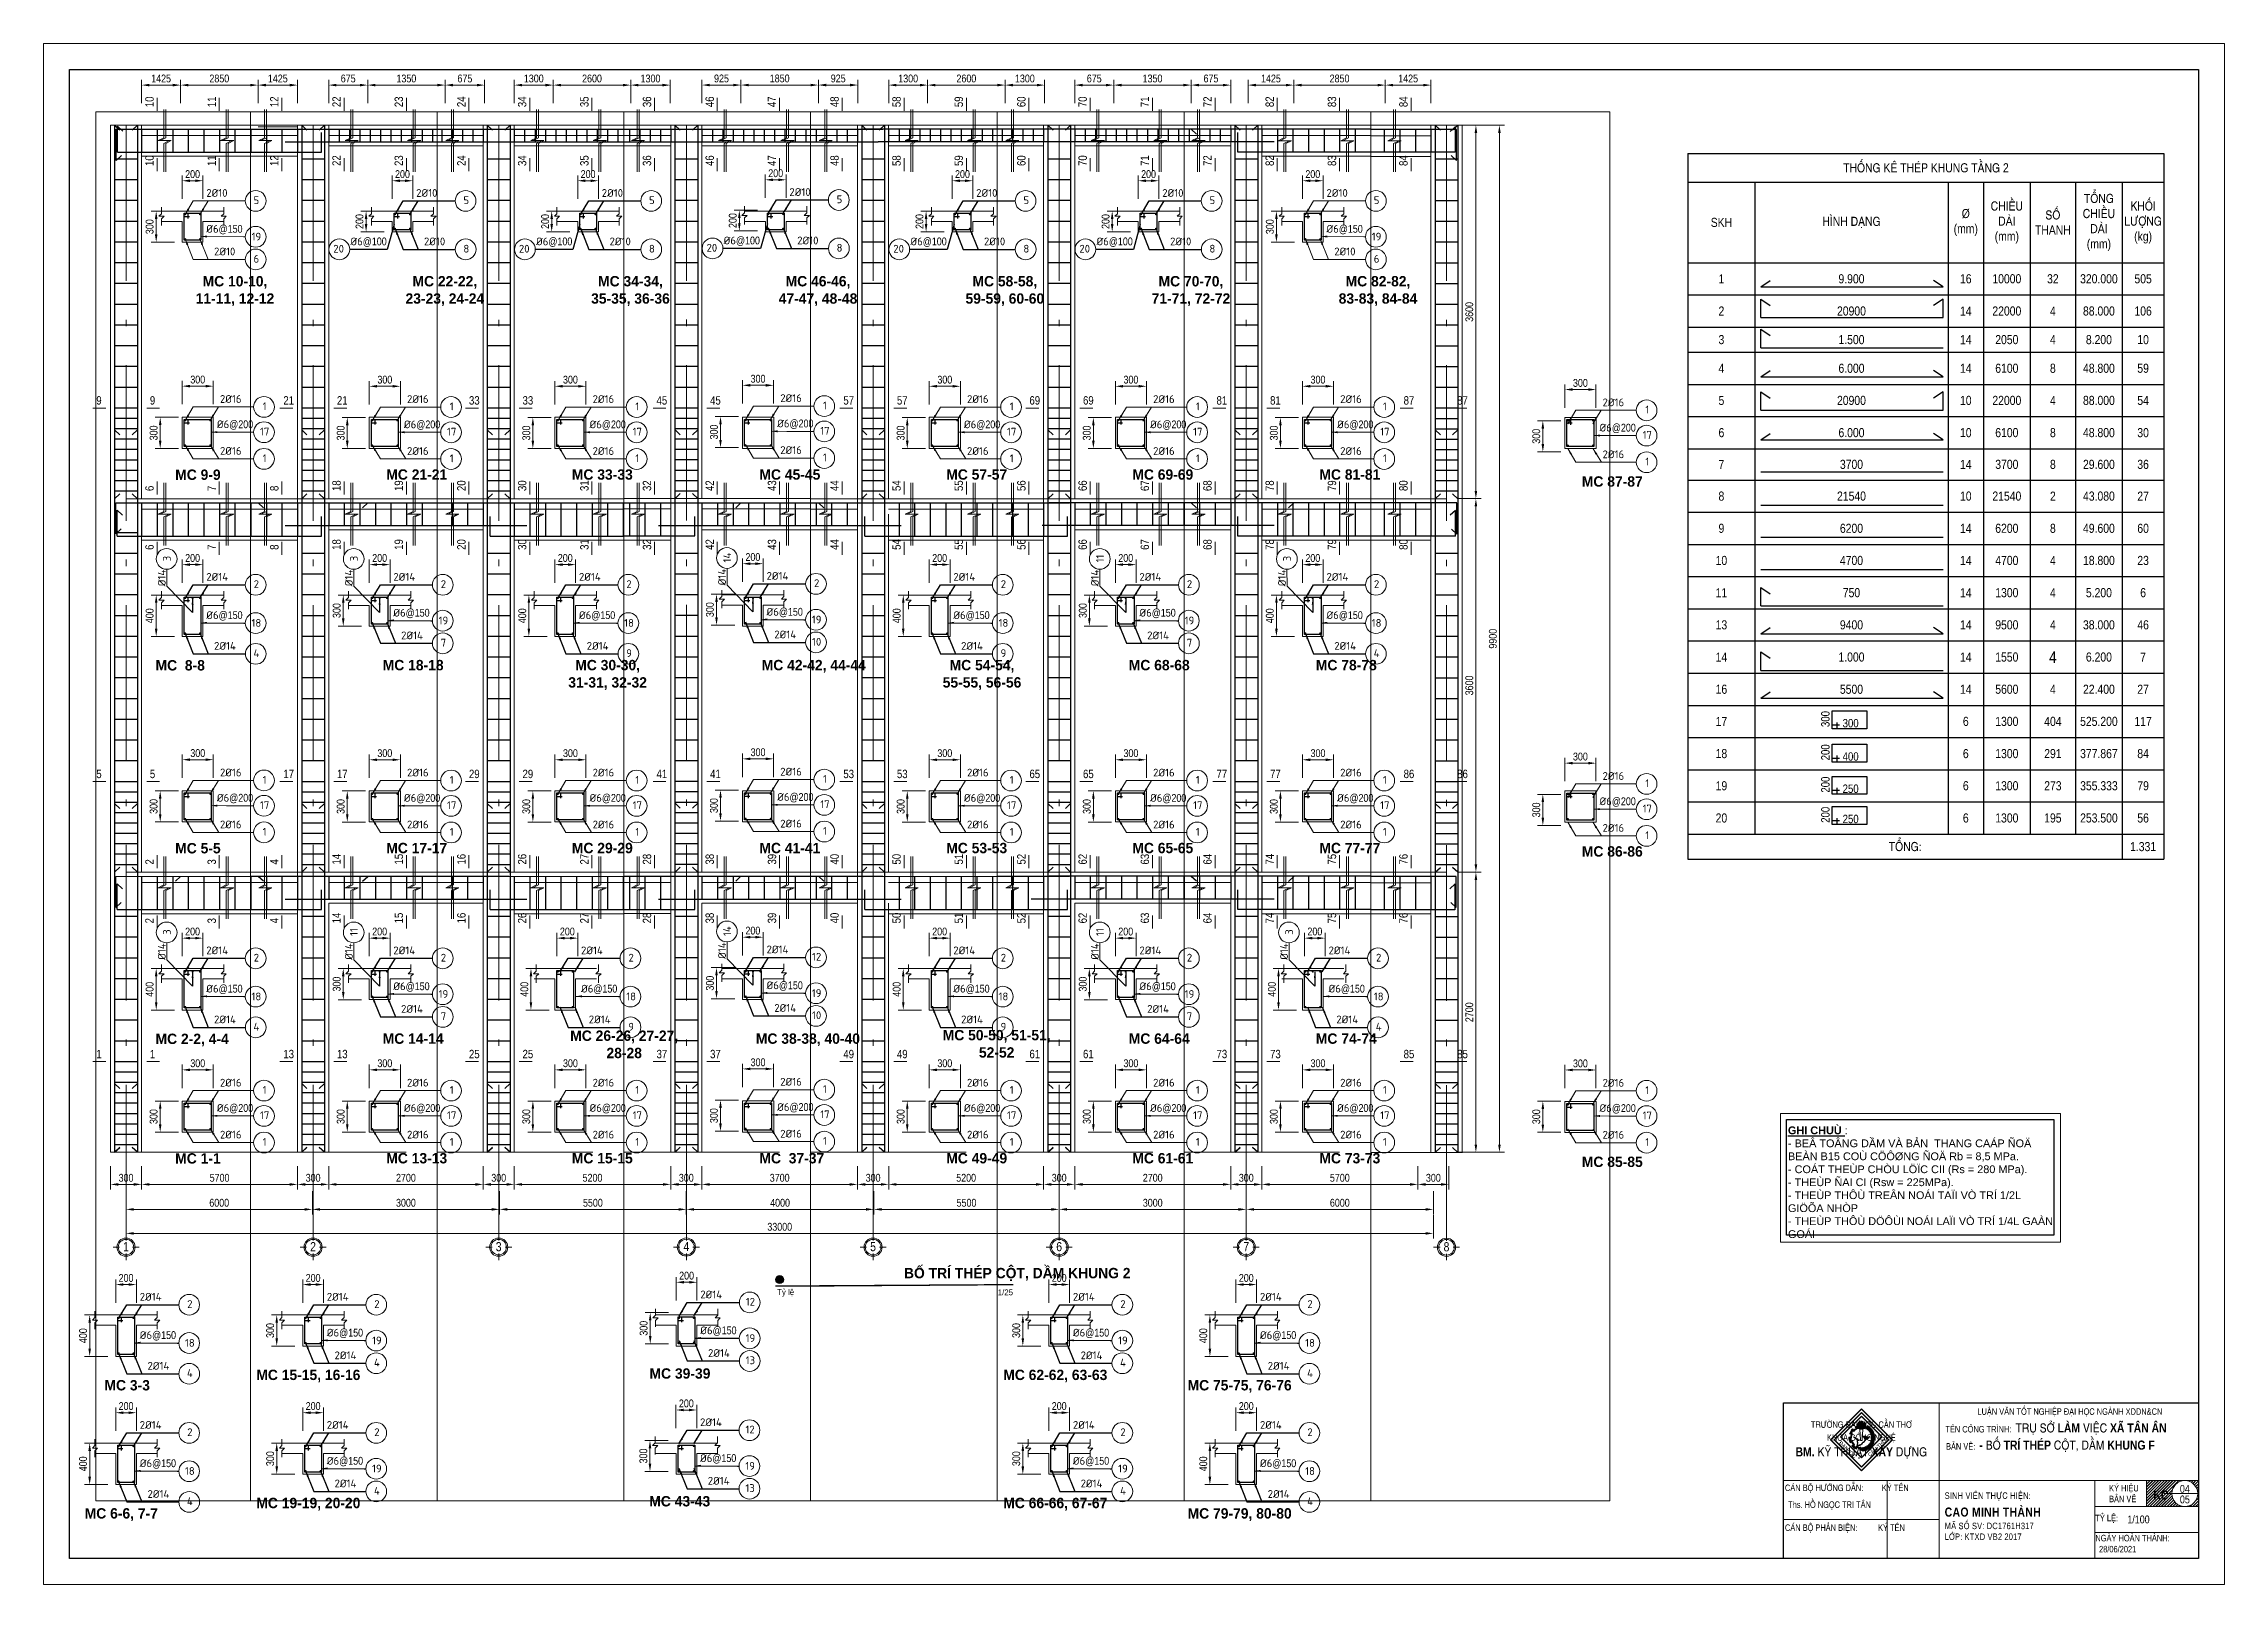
# Paper-space layout 'KC 04 THEP KHUNG F' of a CAD drawing. Extents: x 0 to 841, y 0 to 594.
# The model-space entities are those that its viewports show. They can reach past a viewport. Long polylines and large blocks are cut down to what shows.
import ezdxf
from ezdxf.enums import TextEntityAlignment as Align

# ---------------------------------------------------------------- set-up
doc = ezdxf.new("R2010")
doc.units = 0
doc.linetypes.add('ACAD_ISO03W100', pattern=[30, 12, -18])
doc.linetypes.add('ACAD_ISO10W100', pattern=[18, 12, -3, 0, -3])
doc.layers.get('0').update_dxf_attribs({"color": 255, "linetype": 'CONTINUOUS'})
doc.layers.get('DEFPOINTS').update_dxf_attribs({"linetype": 'CONTINUOUS'})
for name, color, linetype, lineweight in [('CUA', 20, 'CONTINUOUS', 0), ('Khung MV', 2, 'CONTINUOUS', 9), ('NÉT KHUẤT KC', 4, 'CONTINUOUS', 9), ('NÉT THẤY KC', 7, 'CONTINUOUS', 20), ('NÉT ĐẬM Cốt thép - các nét cần nhấn mạnh', 1, 'CONTINUOUS', 30), ('TEN TRUC', 3, 'CONTINUOUS', 18), ('TEXT NHỎ KC Dim - Ghi chú', 3, 'CONTINUOUS', 18), ('TRUC', 24, 'CONTINUOUS', 0)]:
    doc.layers.add(name, color=color, linetype=linetype, lineweight=lineweight)
for name, color, linetype in [('DIM', 1, 'CONTINUOUS'), ('TAGS', 60, 'CONTINUOUS'), ('TEXT', 7, 'CONTINUOUS'), ('TUONG', 131, 'CONTINUOUS')]:
    doc.layers.add(name, color=color, linetype=linetype)
doc.styles.add('HELVECONDENSE', font='')
doc.styles.add('MtXpl_VNI-Avo', font='')
doc.styles.add('romans.shx', font='romans.shx', dxfattribs={"width": 0.75, "bigfont": 'vns.shx'})
doc.styles.get("Standard").update_dxf_attribs({"font": '', "height": 25})
doc.styles.add('SWISS-CONDENSE', font='')
doc.styles.add('VNI-HELVE-CONDENSEN', font='')
doc.styles.get('HELVECONDENSE').set_extended_font_data('VNI-Helve-Condense')
doc.styles.get('MtXpl_VNI-Avo').set_extended_font_data('VNI-Avo', bold=True)
doc.styles.get('Standard').set_extended_font_data('VNI-Helve-Condense')
doc.styles.get('SWISS-CONDENSE').set_extended_font_data('VNI-Swiss-Condense')
doc.styles.get('VNI-HELVE-CONDENSEN').set_extended_font_data('VNI-Helve-Condense')
doc.dimstyles.new('Dim THANH', dxfattribs={"dimtxt": 3, "dimasz": 3, "dimexe": 2, "dimexo": 1, "dimgap": 1, "dimtad": 1, "dimtoh": 1, "dimdec": 0, "dimtxsty": 'HELVECONDENSE', "dimcen": 3, "dimclrd": 256, "dimclre": 256, "dimclrt": 256, "dimadec": 0, "dimazin": 0, "dimtfac": 1, "dimtdec": 0, "dimtmove": 0, "dimatfit": 3, "dimfxl": 7, "dimfxlon": 1, "dimlwd": -1, "dimlwe": -1, "dimarcsym": 1})
doc.dimstyles.new('RDSIC', dxfattribs={"dimscale": 2, "dimtxt": 2, "dimasz": 1.2, "dimexe": 1, "dimexo": 0, "dimgap": 0.5, "dimtad": 1, "dimdec": 0, "dimzin": 0, "dimdsep": 46, "dimtxsty": 'romans.shx', "dimblk": 'ARCHTICK', "dimcen": 0.09, "dimdle": 1, "dimclrd": 8, "dimclre": 8, "dimclrt": 3, "dimadec": 0, "dimazin": 0, "dimtfac": 1, "dimtdec": 0, "dimtmove": 0, "dimatfit": 3, "dimfxl": 1, "dimtolj": 1, "dimtzin": 0, "dimarcsym": 0})

psp = doc.layouts.new('KC 04 THEP KHUNG F')

# ---------------------------------------------------------------- texts
at = {"attachment_point": 1}
for s, insert, char_height, width in [('{\\fVNI-Helve-Condense|b0|i0|c0|p2;\\H1.25003x;  BAÛN VEÕ:  \\fVNI-Helve-Condense|b1|i0|c0|p2;\\H1.4x;- BOÁ TRÍ THEÙP COÄT, DAÀM KHUNG F}', (732.068, 55.444), 2, 99.19901), ('{\\fVNI-Helve-Condense|b1|i0|c0|p2;KC}', (813.633, 36.183), 3.5, 60), ('{\\fVNI-Helve-Condense|b0|i0|c0|p2;04}', (823.843, 38.331), 3, 60), ('{\\fVNI-Helve-Condense|b0|i0|c0|p2;05}', (823.843, 34.246), 3, 60), ('{\\fVNI-Helve-Condense|b0|i0|c0|p0;1/100}', (803.574, 26.525), 3, 60)]:
    psp.add_mtext(s, dxfattribs=dict(at, insert=insert, char_height=char_height, width=width))
at = {"layer": 'TEXT', "color": 7, "style": 'MtXpl_VNI-Avo'}
for s, p in [('MC 9-9', (50.747, 425.808)), ('MC  8-8', (43.173, 352.33)), ('MC 5-5', (50.747, 281.808)), ('MC 2-2, 4-4', (43.173, 208.33)), ('MC 1-1', (50.747, 162.223)), ('MC 3-3', (23.463, 74.776)), ('MC 15-15, 16-16', (82.029, 78.776)), ('MC 39-39', (233.665, 79.301)), ('MC 62-62, 63-63', (370.084, 78.776)), ('MC 75-75, 76-76', (441.165, 74.775)), ('MC 43-43', (233.566, 30.049)), ('MC 6-6, 7-7', (15.838, 25.372)), ('MC 19-19, 20-20', (82.029, 29.372)), ('MC 66-66, 67-67', (370.084, 29.373)), ('MC 79-79, 80-80', (441.165, 25.371))]:
    psp.add_text(s, height=4, dxfattribs=at).set_placement(p)
at = {"layer": 'TEXT', "color": 7, "char_height": 4, "attachment_point": 1, "style": 'SWISS-CONDENSE'}
for s, insert in [('\\pxqc;{\\fVNI-Avo|b1|i0|c0|p2;MC 10-10,\\P11-11, 12-12}', (58.627, 504.406)), ('\\pxqc;{\\fVNI-Avo|b1|i0|c0|p2;MC 22-22,\\P23-23, 24-24}', (139.567, 504.406)), ('\\pxqc;{\\fVNI-Avo|b1|i0|c0|p2;MC 34-34,\\P35-35, 36-36}', (211.143, 504.406)), ('\\pxqc;{\\fVNI-Avo|b1|i0|c0|p2;MC 46-46,\\P47-47, 48-48}', (283.479, 504.406)), ('\\pxqc;{\\fVNI-Avo|b1|i0|c0|p2;MC 58-58,\\P59-59, 60-60}', (355.524, 504.406)), ('\\pxqc;{\\fVNI-Avo|b1|i0|c0|p2;MC 70-70,\\P71-71, 72-72}', (427.291, 504.406)), ('\\pxqc;{\\fVNI-Avo|b1|i0|c0|p2;MC 82-82,\\P83-83, 84-84}', (499.429, 504.406)), ('\\pxqc;{\\fVNI-Avo|b1|i0|c0|p2;MC 21-21}', (132.141, 429.883)), ('\\pxqc;{\\fVNI-Avo|b1|i0|c0|p2;MC 33-33}', (203.716, 429.883)), ('\\pxqc;{\\fVNI-Avo|b1|i0|c0|p2;MC 45-45}', (276.052, 429.883)), ('\\pxqc;{\\fVNI-Avo|b1|i0|c0|p2;MC 57-57}', (348.098, 429.883)), ('\\pxqc;{\\fVNI-Avo|b1|i0|c0|p2;MC 69-69}', (419.865, 429.883)), ('\\pxqc;{\\fVNI-Avo|b1|i0|c0|p2;MC 81-81}', (492.003, 429.883)), ('\\pxqc;{\\fVNI-Avo|b1|i0|c0|p2;MC 87-87}', (593.205, 427.196)), ('\\pxqc;{\\fVNI-Avo|b1|i0|c0|p2;MC 18-18}', (130.767, 356.406)), ('\\pxqc;{\\fVNI-Avo|b1|i0|c0|p2;MC 30-30,\\P31-31, 32-32}', (202.343, 356.406)), ('\\pxqc;{\\fVNI-Avo|b1|i0|c0|p2;MC 42-42, 44-44}', (276.931, 356.406)), ('\\pxqc;{\\fVNI-Avo|b1|i0|c0|p2;MC 54-54,\\P55-55, 56-56}', (346.724, 356.406)), ('\\pxqc;{\\fVNI-Avo|b1|i0|c0|p2;MC 68-68}', (418.491, 356.406)), ('\\pxqc;{\\fVNI-Avo|b1|i0|c0|p2;MC 78-78}', (490.629, 356.406)), ('\\pxqc;{\\fVNI-Avo|b1|i0|c0|p2;MC 17-17}', (132.141, 285.883)), ('\\pxqc;{\\fVNI-Avo|b1|i0|c0|p2;MC 29-29}', (203.716, 285.883)), ('\\pxqc;{\\fVNI-Avo|b1|i0|c0|p2;MC 41-41}', (276.052, 285.883)), ('\\pxqc;{\\fVNI-Avo|b1|i0|c0|p2;MC 53-53}', (348.098, 285.883)), ('\\pxqc;{\\fVNI-Avo|b1|i0|c0|p2;MC 65-65}', (419.865, 285.883)), ('\\pxqc;{\\fVNI-Avo|b1|i0|c0|p2;MC 77-77}', (492.003, 285.883)), ('\\pxqc;{\\fVNI-Avo|b1|i0|c0|p2;MC 86-86}', (593.205, 284.576)), ('\\pxqc;{\\fVNI-Avo|b1|i0|c0|p2;MC 14-14}', (130.767, 212.406)), ('\\pxqc;{\\fVNI-Avo|b1|i0|c0|p2;MC 26-26, 27-27, \\P28-28}', (202.343, 213.533)), ('\\pxqc;{\\fVNI-Avo|b1|i0|c0|p2;MC 38-38, 40-40}', (274.679, 212.406)), ('\\pxqc;{\\fVNI-Avo|b1|i0|c0|p2;MC 50-50, 51-51,\\P52-52}', (346.724, 213.741)), ('\\pxqc;{\\fVNI-Avo|b1|i0|c0|p2;MC 64-64}', (418.491, 212.406)), ('\\pxqc;{\\fVNI-Avo|b1|i0|c0|p2;MC 74-74}', (490.629, 212.406)), ('\\pxqc;{\\fVNI-Avo|b1|i0|c0|p2;MC 13-13}', (132.141, 166.299)), ('\\pxqc;{\\fVNI-Avo|b1|i0|c0|p2;MC 15-15}', (203.716, 166.299)), ('\\pxqc;{\\fVNI-Avo|b1|i0|c0|p2;MC  37-37}', (276.052, 166.299)), ('\\pxqc;{\\fVNI-Avo|b1|i0|c0|p2;MC 49-49}', (348.098, 166.299)), ('\\pxqc;{\\fVNI-Avo|b1|i0|c0|p2;MC 61-61}', (419.865, 166.299)), ('\\pxqc;{\\fVNI-Avo|b1|i0|c0|p2;MC 73-73}', (492.003, 166.299)), ('\\pxqc;{\\fVNI-Avo|b1|i0|c0|p2;MC 85-85}', (593.205, 164.905)), ('\\pxqc;{\\fVNI-Avo|b1|i0|c0|p2;BOÁ TRÍ THEÙP COÄT, DAÀM KHUNG 2}', (331.789, 122.011))]:
    psp.add_mtext(s, dxfattribs=dict(at, insert=insert))
at = {"layer": 'TEXT', "color": 7, "linetype": 'ByBlock', "char_height": 2.25, "attachment_point": 1, "style": 'SWISS-CONDENSE'}
for s, insert in [('{\\fVNI-Avo|b0|i0|c0|p2;Tyû leä}', (282.909, 113.816)), ('{\\fVNI-Avo|b0|i0|c0|p2;1/25}', (367.986, 113.716))]:
    psp.add_mtext(s, dxfattribs=dict(at, insert=insert))
at = {"layer": 'TEXT NHỎ KC Dim - Ghi chú', "style": 'HELVECONDENSE'}
for s, height, p in [('10', 3.2257, (42.437, 569.518)), ('11', 3.2257, (66.437, 569.518)), ('12', 3.2257, (90.578, 569.518)), ('22', 3.2257, (114.578, 569.518)), ('23', 3.2257, (138.578, 569.518)), ('24', 3.2257, (162.718, 569.518)), ('34', 3.2257, (186.153, 569.518)), ('35', 3.2257, (210.153, 569.518)), ('36', 3.2257, (234.293, 569.518)), ('46', 3.2257, (258.489, 569.518)), ('47', 3.2257, (282.489, 569.518)), ('48', 3.2257, (306.629, 569.518)), ('58', 3.2257, (330.534, 569.518)), ('59', 3.2257, (354.534, 569.518)), ('60', 3.2257, (378.675, 569.518)), ('70', 3.2257, (402.302, 569.518)), ('71', 3.2257, (426.302, 569.518)), ('72', 3.2257, (450.442, 569.518)), ('82', 3.2257, (474.439, 569.518)), ('83', 3.2257, (498.439, 569.518)), ('84', 3.2257, (526.011, 569.518)), ('10', 3.2257, (42.437, 546.834)), ('11', 3.2257, (66.437, 546.834)), ('12', 3.2257, (90.578, 546.834)), ('22', 3.2257, (114.578, 546.834)), ('23', 3.2257, (138.578, 546.834)), ('24', 3.2257, (162.718, 546.834)), ('34', 3.2257, (186.153, 546.834)), ('35', 3.2257, (210.153, 546.834)), ('36', 3.2257, (234.293, 546.834)), ('46', 3.2257, (258.489, 546.834)), ('47', 3.2257, (282.489, 546.834)), ('48', 3.2257, (306.629, 546.834)), ('58', 3.2257, (330.534, 546.834)), ('59', 3.2257, (354.534, 546.834)), ('60', 3.2257, (378.675, 546.834)), ('70', 3.2257, (402.302, 546.834)), ('71', 3.2257, (426.302, 546.834)), ('72', 3.2257, (450.442, 546.834)), ('82', 3.2257, (474.439, 546.834)), ('83', 3.2257, (498.439, 546.834)), ('84', 3.2257, (526.011, 546.834)), ('6', 3.226, (42.437, 421.518)), ('7', 3.226, (66.437, 421.518)), ('8', 3.226, (90.578, 421.518)), ('18', 3.2257, (114.578, 421.518)), ('19', 3.2257, (138.578, 421.518)), ('20', 3.2257, (162.718, 421.518)), ('30', 3.2257, (186.153, 421.518)), ('31', 3.2257, (210.153, 421.518)), ('32', 3.2257, (234.293, 421.518)), ('42', 3.2257, (258.489, 421.518)), ('43', 3.2257, (282.489, 421.518)), ('44', 3.2257, (306.629, 421.518)), ('54', 3.2257, (330.534, 421.518)), ('55', 3.2257, (354.534, 421.518)), ('56', 3.2257, (378.675, 421.518)), ('66', 3.2257, (402.302, 421.518)), ('67', 3.2257, (426.302, 421.518)), ('68', 3.2257, (450.442, 421.518)), ('78', 3.2257, (474.439, 421.518)), ('79', 3.2257, (498.439, 421.518)), ('80', 3.2257, (526.011, 421.518)), ('6', 3.226, (42.437, 398.834)), ('7', 3.226, (66.437, 398.834)), ('8', 3.226, (90.578, 398.834)), ('18', 3.2257, (114.578, 398.834)), ('19', 3.2257, (138.578, 398.834)), ('20', 3.2257, (162.718, 398.834)), ('30', 3.2257, (186.153, 398.834)), ('31', 3.2257, (210.153, 398.834)), ('32', 3.2257, (234.293, 398.834)), ('42', 3.2257, (258.489, 398.834)), ('43', 3.2257, (282.489, 398.834)), ('44', 3.2257, (306.629, 398.834)), ('54', 3.2257, (330.534, 398.834)), ('55', 3.2257, (354.534, 398.834)), ('56', 3.2257, (378.675, 398.834)), ('66', 3.2257, (402.302, 398.834)), ('67', 3.2257, (426.302, 398.834)), ('68', 3.2257, (450.442, 398.834)), ('78', 3.2257, (474.439, 398.834)), ('79', 3.2257, (498.439, 398.834)), ('80', 3.2257, (526.011, 398.834)), ('2', 3.226, (42.437, 277.518)), ('3', 3.226, (66.437, 277.518)), ('4', 3.226, (90.578, 277.518)), ('14', 3.2257, (114.578, 277.518)), ('15', 3.2257, (138.578, 277.518)), ('16', 3.2257, (162.718, 277.518)), ('26', 3.2257, (186.153, 277.518)), ('27', 3.2257, (210.153, 277.518)), ('28', 3.2257, (234.293, 277.518)), ('38', 3.2257, (258.489, 277.518)), ('39', 3.2257, (282.489, 277.518)), ('40', 3.2257, (306.629, 277.518)), ('50', 3.2257, (330.534, 277.518)), ('51', 3.2257, (354.534, 277.518)), ('52', 3.2257, (378.675, 277.518)), ('62', 3.2257, (402.302, 277.518)), ('63', 3.2257, (426.302, 277.518)), ('64', 3.2257, (450.442, 277.518)), ('74', 3.2257, (474.439, 277.518)), ('75', 3.2257, (498.439, 277.518)), ('76', 3.2257, (526.011, 277.518)), ('2', 3.226, (42.437, 254.834)), ('3', 3.226, (66.437, 254.834)), ('4', 3.226, (90.578, 254.834)), ('14', 3.2257, (114.578, 254.834)), ('15', 3.2257, (138.578, 254.834)), ('16', 3.2257, (162.718, 254.834)), ('26', 3.2257, (186.153, 254.834)), ('27', 3.2257, (210.153, 254.834)), ('28', 3.2257, (234.293, 254.834)), ('38', 3.2257, (258.489, 254.834)), ('39', 3.2257, (282.489, 254.834)), ('40', 3.2257, (306.629, 254.834)), ('50', 3.2257, (330.534, 254.834)), ('51', 3.2257, (354.534, 254.834)), ('52', 3.2257, (378.675, 254.834)), ('62', 3.2257, (402.302, 254.834)), ('63', 3.2257, (426.302, 254.834)), ('64', 3.2257, (450.442, 254.834)), ('74', 3.2257, (474.439, 254.834)), ('75', 3.2257, (498.439, 254.834)), ('76', 3.2257, (526.011, 254.834))]:
    psp.add_text(s, height=height, rotation=90, dxfattribs=at).set_placement(p)
for s, height, p in [('9', 3.226, (20.322, 454.845)), ('9', 3.226, (40.978, 454.845)), ('21', 3.2257, (92.462, 454.845)), ('21', 3.2257, (113.118, 454.845)), ('33', 3.2257, (164.037, 454.845)), ('33', 3.2257, (184.694, 454.845)), ('45', 3.2257, (236.373, 454.845)), ('45', 3.2257, (257.03, 454.845)), ('57', 3.2257, (308.418, 454.845)), ('57', 3.2257, (329.075, 454.845)), ('69', 3.2257, (380.186, 454.845)), ('69', 3.2257, (400.842, 454.845)), ('81', 3.2257, (452.323, 454.845)), ('81', 3.2257, (472.98, 454.845)), ('87', 3.2257, (524.483, 454.846)), ('87', 3.2257, (545.139, 454.846)), ('5', 3.226, (20.322, 310.845)), ('5', 3.226, (40.978, 310.845)), ('17', 3.2257, (92.462, 310.845)), ('17', 3.2257, (113.118, 310.845)), ('29', 3.2257, (164.037, 310.845)), ('29', 3.2257, (184.694, 310.845)), ('41', 3.2257, (236.373, 310.845)), ('41', 3.2257, (257.03, 310.845)), ('53', 3.2257, (308.418, 310.845)), ('53', 3.2257, (329.075, 310.845)), ('65', 3.2257, (380.186, 310.845)), ('65', 3.2257, (400.842, 310.845)), ('77', 3.2257, (452.323, 310.845)), ('77', 3.2257, (472.98, 310.845)), ('86', 3.2257, (524.483, 310.846)), ('86', 3.2257, (545.139, 310.846)), ('1', 3.226, (20.322, 202.845)), ('1', 3.226, (40.978, 202.845)), ('13', 3.2257, (92.462, 202.845)), ('13', 3.2257, (113.118, 202.845)), ('25', 3.2257, (164.037, 202.845)), ('25', 3.2257, (184.694, 202.845)), ('37', 3.2257, (236.373, 202.845)), ('37', 3.2257, (257.03, 202.845)), ('49', 3.2257, (308.418, 202.845)), ('49', 3.2257, (329.075, 202.845)), ('61', 3.2257, (380.186, 202.845)), ('61', 3.2257, (400.842, 202.845)), ('73', 3.2257, (452.323, 202.845)), ('73', 3.2257, (472.98, 202.845)), ('85', 3.2257, (524.483, 202.845)), ('85', 3.2257, (545.139, 202.845))]:
    psp.add_text(s, height=height, dxfattribs=at).set_placement(p)
for s, width, gutter_width, insert, char_height, attachment_point in [('{\\fISOCPEUR|b0|i0|c0|p34;2%%C10}', 4.09698, 10, (287.6, 538.285), 3, 1), ('{\\fISOCPEUR|b0|i0|c0|p34;2%%C10}', 4.09698, 10, (143.668, 537.926), 3, 1), ('\\pxqc;{\\fISOCPEUR|b0|i0|c0|p34;5}', 4.09698, 10, (160.938, 535.117), 3, 1), ('{\\fISOCPEUR|b0|i0|c0|p34;2%%C10}', 4.09698, 10, (215.244, 537.926), 3, 1), ('\\pxqc;{\\fISOCPEUR|b0|i0|c0|p34;5}', 4.09698, 10, (232.513, 535.117), 3, 1), ('\\pxqc;{\\fISOCPEUR|b0|i0|c0|p34;5}', 4.09698, 10, (304.869, 535.476), 3, 1), ('{\\fISOCPEUR|b0|i0|c0|p34;2%%C10}', 4.09698, 10, (359.625, 537.926), 3, 1), ('\\pxqc;{\\fISOCPEUR|b0|i0|c0|p34;5}', 4.09698, 10, (376.895, 535.117), 3, 1), ('{\\fISOCPEUR|b0|i0|c0|p34;2%%C10}', 4.09698, 10, (431.392, 537.926), 3, 1), ('\\pxqc;{\\fISOCPEUR|b0|i0|c0|p34;5}', 4.09698, 10, (448.662, 535.117), 3, 1), ('\\pxqc;{\\fISOCPEUR|b0|i0|c0|p34;20}', 4.09698, 10, (115.821, 516.439), 3, 3), ('{\\fISOCPEUR|b0|i0|c0|p34;%%C6}@100', 4.09698, 10, (132.309, 519.248), 3, 3), ('{\\fISOCPEUR|b0|i0|c0|p34;2%%C10}', 4.09698, 10, (146.68, 519.248), 3, 1), ('\\pxqc;{\\fISOCPEUR|b0|i0|c0|p34;8}', 4.09698, 10, (160.959, 516.439), 3, 1), ('\\pxqc;{\\fISOCPEUR|b0|i0|c0|p34;20}', 4.09698, 10, (187.396, 516.439), 3, 3), ('{\\fISOCPEUR|b0|i0|c0|p34;%%C6}@100', 4.09698, 10, (203.884, 519.248), 3, 3), ('{\\fISOCPEUR|b0|i0|c0|p34;2%%C10}', 4.09698, 10, (218.255, 519.248), 3, 1), ('\\pxqc;{\\fISOCPEUR|b0|i0|c0|p34;8}', 4.09698, 10, (232.534, 516.439), 3, 1), ('\\pxqc;{\\fISOCPEUR|b0|i0|c0|p34;20}', 4.09698, 10, (259.752, 516.798), 3, 3), ('{\\fISOCPEUR|b0|i0|c0|p34;%%C6}@100', 4.09698, 10, (276.24, 519.607), 3, 3), ('{\\fISOCPEUR|b0|i0|c0|p34;2%%C10}', 4.09698, 10, (290.611, 519.607), 3, 1), ('\\pxqc;{\\fISOCPEUR|b0|i0|c0|p34;8}', 4.09698, 10, (304.89, 516.798), 3, 1), ('\\pxqc;{\\fISOCPEUR|b0|i0|c0|p34;20}', 4.09698, 10, (331.777, 516.439), 3, 3), ('{\\fISOCPEUR|b0|i0|c0|p34;%%C6}@100', 4.09698, 10, (348.265, 519.248), 3, 3), ('{\\fISOCPEUR|b0|i0|c0|p34;2%%C10}', 4.09698, 10, (362.636, 519.248), 3, 1), ('\\pxqc;{\\fISOCPEUR|b0|i0|c0|p34;8}', 4.09698, 10, (376.916, 516.439), 3, 1), ('\\pxqc;{\\fISOCPEUR|b0|i0|c0|p34;20}', 4.09698, 10, (403.545, 516.439), 3, 3), ('{\\fISOCPEUR|b0|i0|c0|p34;%%C6}@100', 4.09698, 10, (420.033, 519.248), 3, 3), ('{\\fISOCPEUR|b0|i0|c0|p34;2%%C10}', 4.09698, 10, (434.403, 519.248), 3, 1), ('\\pxqc;{\\fISOCPEUR|b0|i0|c0|p34;8}', 4.09698, 10, (448.683, 516.439), 3, 1), ('{\\fISOCPEUR|b0|i0|c0|p34;2%%C14}', 4.09698, 10, (62.728, 389.926), 3, 1), ('\\pxqc;{\\fISOCPEUR|b0|i0|c0|p34;2}', 4.09698, 10, (79.998, 387.117), 3, 1), ('{\\fISOCPEUR|b0|i0|c0|p34;2%%C14}', 4.09698, 10, (134.868, 389.926), 3, 1), ('\\pxqc;{\\fISOCPEUR|b0|i0|c0|p34;2}', 4.09698, 10, (152.138, 387.117), 3, 1), ('{\\fISOCPEUR|b0|i0|c0|p34;2%%C14}', 4.09698, 10, (206.444, 389.926), 3, 1), ('\\pxqc;{\\fISOCPEUR|b0|i0|c0|p34;2}', 4.09698, 10, (223.713, 387.117), 3, 1), ('{\\fISOCPEUR|b0|i0|c0|p34;2%%C14}', 4.09698, 10, (278.8, 390.285), 3, 1), ('\\pxqc;{\\fISOCPEUR|b0|i0|c0|p34;2}', 4.09698, 10, (296.069, 387.476), 3, 1), ('{\\fISOCPEUR|b0|i0|c0|p34;2%%C14}', 4.09698, 10, (350.825, 389.926), 3, 1), ('\\pxqc;{\\fISOCPEUR|b0|i0|c0|p34;2}', 4.09698, 10, (368.095, 387.117), 3, 1), ('{\\fISOCPEUR|b0|i0|c0|p34;2%%C14}', 4.09698, 10, (422.592, 389.926), 3, 1), ('\\pxqc;{\\fISOCPEUR|b0|i0|c0|p34;2}', 4.09698, 10, (439.862, 387.117), 3, 1), ('{\\fISOCPEUR|b0|i0|c0|p34;2%%C14}', 4.09698, 10, (494.73, 389.926), 3, 1), ('\\pxqc;{\\fISOCPEUR|b0|i0|c0|p34;2}', 4.09698, 10, (512, 387.117), 3, 1), ('{\\fISOCPEUR|b0|i0|c0|p34;%%C6}@150', 4.09698, 10, (62.728, 375.16), 3, 1), ('\\pxqc;{\\fISOCPEUR|b0|i0|c0|p34;18}', 4.09698, 10, (80.002, 372.161), 3, 1), ('{\\fISOCPEUR|b0|i0|c0|p34;%%C6}@150', 4.09698, 10, (134.86, 376.095), 3, 1), ('\\pxqc;{\\fISOCPEUR|b0|i0|c0|p34;19}', 4.09698, 10, (152.134, 373.096), 3, 1), ('{\\fISOCPEUR|b0|i0|c0|p34;%%C6}@150', 4.09698, 10, (206.444, 375.16), 3, 1), ('\\pxqc;{\\fISOCPEUR|b0|i0|c0|p34;18}', 4.09698, 10, (223.718, 372.161), 3, 1), ('{\\fISOCPEUR|b0|i0|c0|p34;%%C6}@150', 4.09698, 10, (278.792, 376.454), 3, 1), ('\\pxqc;{\\fISOCPEUR|b0|i0|c0|p34;19}', 4.09698, 10, (296.066, 373.455), 3, 1), ('{\\fISOCPEUR|b0|i0|c0|p34;%%C6}@150', 4.09698, 10, (350.825, 375.159), 3, 1), ('\\pxqc;{\\fISOCPEUR|b0|i0|c0|p34;18}', 4.09698, 10, (368.099, 372.161), 3, 1), ('{\\fISOCPEUR|b0|i0|c0|p34;%%C6}@150', 4.09698, 10, (422.584, 376.095), 3, 1), ('\\pxqc;{\\fISOCPEUR|b0|i0|c0|p34;19}', 4.09698, 10, (439.858, 373.096), 3, 1), ('{\\fISOCPEUR|b0|i0|c0|p34;%%C6}@150', 4.09698, 10, (494.73, 375.159), 3, 1), ('\\pxqc;{\\fISOCPEUR|b0|i0|c0|p34;18}', 4.09698, 10, (512.004, 372.161), 3, 1), ('{\\fISOCPEUR|b0|i0|c0|p34;2%%C14}', 4.09698, 10, (65.724, 363.31), 3, 1), ('{\\fISOCPEUR|b0|i0|c0|p34;2%%C14}', 4.09698, 10, (137.856, 367.362), 3, 1), ('\\pxqc;{\\fISOCPEUR|b0|i0|c0|p34;7}', 4.09698, 10, (152.136, 364.553), 3, 1), ('{\\fISOCPEUR|b0|i0|c0|p34;2%%C14}', 4.09698, 10, (209.44, 363.31), 3, 1), ('{\\fISOCPEUR|b0|i0|c0|p34;2%%C14}', 4.09698, 10, (281.788, 367.721), 3, 1), ('\\pxqc;{\\fISOCPEUR|b0|i0|c0|p34;10}', 4.09698, 10, (296.067, 364.912), 3, 1), ('{\\fISOCPEUR|b0|i0|c0|p34;2%%C14}', 4.09698, 10, (353.821, 363.31), 3, 1), ('{\\fISOCPEUR|b0|i0|c0|p34;2%%C14}', 4.09698, 10, (425.58, 367.362), 3, 1), ('\\pxqc;{\\fISOCPEUR|b0|i0|c0|p34;7}', 4.09698, 10, (439.86, 364.553), 3, 1), ('{\\fISOCPEUR|b0|i0|c0|p34;2%%C14}', 4.09698, 10, (497.726, 363.31), 3, 1), ('\\pxqc;{\\fISOCPEUR|b0|i0|c0|p34;4}', 4.09698, 10, (80.004, 360.501), 3, 1), ('\\pxqc;{\\fISOCPEUR|b0|i0|c0|p34;9}', 4.09698, 10, (223.719, 360.501), 3, 1), ('\\pxqc;{\\fISOCPEUR|b0|i0|c0|p34;9}', 4.09698, 10, (368.101, 360.501), 3, 1), ('\\pxqc;{\\fISOCPEUR|b0|i0|c0|p34;4}', 4.09698, 10, (512.006, 360.501), 3, 1), ('300', 6.12114, 16.129, (693.787, 333.631), 3.2257, 1), ('400', 6.12114, 16.129, (693.787, 320.795), 3.2257, 1), ('250', 6.12114, 16.129, (693.787, 308.355), 3.2257, 1), ('250', 6.12114, 16.129, (693.787, 296.708), 3.2257, 1), ('{\\fISOCPEUR|b0|i0|c0|p34;2%%C14}', 4.09698, 10, (62.728, 245.926), 3, 1), ('{\\fISOCPEUR|b0|i0|c0|p34;2%%C14}', 4.09698, 10, (134.868, 245.926), 3, 1), ('{\\fISOCPEUR|b0|i0|c0|p34;2%%C14}', 4.09698, 10, (207.244, 245.926), 3, 1), ('{\\fISOCPEUR|b0|i0|c0|p34;2%%C14}', 4.09698, 10, (278.8, 246.285), 3, 1), ('{\\fISOCPEUR|b0|i0|c0|p34;2%%C14}', 4.09698, 10, (350.825, 245.926), 3, 1), ('{\\fISOCPEUR|b0|i0|c0|p34;2%%C14}', 4.09698, 10, (422.592, 245.926), 3, 1), ('{\\fISOCPEUR|b0|i0|c0|p34;2%%C14}', 4.09698, 10, (495.53, 245.926), 3, 1), ('\\pxqc;{\\fISOCPEUR|b0|i0|c0|p34;2}', 4.09698, 10, (79.998, 243.117), 3, 1), ('\\pxqc;{\\fISOCPEUR|b0|i0|c0|p34;2}', 4.09698, 10, (152.138, 243.117), 3, 1), ('\\pxqc;{\\fISOCPEUR|b0|i0|c0|p34;2}', 4.09698, 10, (224.513, 243.117), 3, 1), ('\\pxqc;{\\fISOCPEUR|b0|i0|c0|p34;12}', 4.09698, 10, (296.069, 243.476), 3, 1), ('\\pxqc;{\\fISOCPEUR|b0|i0|c0|p34;2}', 4.09698, 10, (368.095, 243.117), 3, 1), ('\\pxqc;{\\fISOCPEUR|b0|i0|c0|p34;2}', 4.09698, 10, (439.862, 243.117), 3, 1), ('\\pxqc;{\\fISOCPEUR|b0|i0|c0|p34;2}', 4.09698, 10, (512.8, 243.117), 3, 1), ('{\\fISOCPEUR|b0|i0|c0|p34;%%C6}@150', 4.09698, 10, (62.728, 231.16), 3, 1), ('\\pxqc;{\\fISOCPEUR|b0|i0|c0|p34;18}', 4.09698, 10, (80.002, 228.161), 3, 1), ('{\\fISOCPEUR|b0|i0|c0|p34;%%C6}@150', 4.09698, 10, (134.86, 232.095), 3, 1), ('\\pxqc;{\\fISOCPEUR|b0|i0|c0|p34;19}', 4.09698, 10, (152.134, 229.096), 3, 1), ('{\\fISOCPEUR|b0|i0|c0|p34;%%C6}@150', 4.09698, 10, (207.244, 231.159), 3, 1), ('\\pxqc;{\\fISOCPEUR|b0|i0|c0|p34;18}', 4.09698, 10, (224.518, 228.161), 3, 1), ('{\\fISOCPEUR|b0|i0|c0|p34;%%C6}@150', 4.09698, 10, (278.792, 232.454), 3, 1), ('\\pxqc;{\\fISOCPEUR|b0|i0|c0|p34;19}', 4.09698, 10, (296.066, 229.455), 3, 1), ('{\\fISOCPEUR|b0|i0|c0|p34;%%C6}@150', 4.09698, 10, (350.825, 231.159), 3, 1), ('\\pxqc;{\\fISOCPEUR|b0|i0|c0|p34;18}', 4.09698, 10, (368.099, 228.161), 3, 1), ('{\\fISOCPEUR|b0|i0|c0|p34;%%C6}@150', 4.09698, 10, (422.584, 232.094), 3, 1), ('\\pxqc;{\\fISOCPEUR|b0|i0|c0|p34;19}', 4.09698, 10, (439.858, 229.096), 3, 1), ('{\\fISOCPEUR|b0|i0|c0|p34;%%C6}@150', 4.09698, 10, (495.53, 231.16), 3, 1), ('\\pxqc;{\\fISOCPEUR|b0|i0|c0|p34;18}', 4.09698, 10, (512.804, 228.161), 3, 1), ('{\\fISOCPEUR|b0|i0|c0|p34;2%%C14}', 4.09698, 10, (65.724, 219.31), 3, 1), ('{\\fISOCPEUR|b0|i0|c0|p34;2%%C14}', 4.09698, 10, (137.856, 223.362), 3, 1), ('\\pxqc;{\\fISOCPEUR|b0|i0|c0|p34;7}', 4.09698, 10, (152.136, 220.553), 3, 1), ('{\\fISOCPEUR|b0|i0|c0|p34;2%%C14}', 4.09698, 10, (210.24, 219.31), 3, 1), ('{\\fISOCPEUR|b0|i0|c0|p34;2%%C14}', 4.09698, 10, (281.788, 223.721), 3, 1), ('\\pxqc;{\\fISOCPEUR|b0|i0|c0|p34;10}', 4.09698, 10, (296.067, 220.912), 3, 1), ('{\\fISOCPEUR|b0|i0|c0|p34;2%%C14}', 4.09698, 10, (353.821, 219.31), 3, 1), ('{\\fISOCPEUR|b0|i0|c0|p34;2%%C14}', 4.09698, 10, (425.58, 223.362), 3, 1), ('\\pxqc;{\\fISOCPEUR|b0|i0|c0|p34;7}', 4.09698, 10, (439.86, 220.553), 3, 1), ('{\\fISOCPEUR|b0|i0|c0|p34;2%%C14}', 4.09698, 10, (498.526, 219.31), 3, 1), ('\\pxqc;{\\fISOCPEUR|b0|i0|c0|p34;4}', 4.09698, 10, (80.004, 216.501), 3, 1), ('\\pxqc;{\\fISOCPEUR|b0|i0|c0|p34;9}', 4.09698, 10, (224.519, 216.501), 3, 1), ('\\pxqc;{\\fISOCPEUR|b0|i0|c0|p34;9}', 4.09698, 10, (368.101, 216.501), 3, 1), ('\\pxqc;{\\fISOCPEUR|b0|i0|c0|p34;4}', 4.09698, 10, (512.806, 216.501), 3, 1), ('{\\fISOCPEUR|b0|i0|c0|p34;2%%C14}', 4.09698, 10, (37.069, 112.372), 3, 1), ('\\pxqc;{\\fISOCPEUR|b0|i0|c0|p34;2}', 4.09698, 10, (54.339, 109.563), 3, 1), ('{\\fISOCPEUR|b0|i0|c0|p34;2%%C14}', 4.09698, 10, (109.21, 112.372), 3, 1), ('\\pxqc;{\\fISOCPEUR|b0|i0|c0|p34;2}', 4.09698, 10, (126.479, 109.563), 3, 1), ('{\\fISOCPEUR|b0|i0|c0|p34;2%%C14}', 4.09698, 10, (253.24, 113.255), 3, 1), ('\\pxqc;{\\fISOCPEUR|b0|i0|c0|p34;12}', 4.09698, 10, (270.51, 110.446), 3, 1), ('{\\fISOCPEUR|b0|i0|c0|p34;2%%C14}', 4.09698, 10, (396.933, 112.372), 3, 1), ('\\pxqc;{\\fISOCPEUR|b0|i0|c0|p34;2}', 4.09698, 10, (414.203, 109.563), 3, 1), ('{\\fISOCPEUR|b0|i0|c0|p34;2%%C14}', 4.09698, 10, (469.071, 112.371), 3, 1), ('\\pxqc;{\\fISOCPEUR|b0|i0|c0|p34;2}', 4.09698, 10, (486.341, 109.562), 3, 1), ('{\\fISOCPEUR|b0|i0|c0|p34;%%C6}@150', 4.09698, 10, (37.069, 97.605), 3, 1), ('\\pxqc;{\\fISOCPEUR|b0|i0|c0|p34;18}', 4.09698, 10, (54.343, 94.607), 3, 1), ('{\\fISOCPEUR|b0|i0|c0|p34;%%C6}@150', 4.09698, 10, (109.201, 98.541), 3, 1), ('\\pxqc;{\\fISOCPEUR|b0|i0|c0|p34;19}', 4.09698, 10, (126.475, 95.542), 3, 1), ('{\\fISOCPEUR|b0|i0|c0|p34;%%C6}@150', 4.09698, 10, (253.232, 99.424), 3, 1), ('\\pxqc;{\\fISOCPEUR|b0|i0|c0|p34;19}', 4.09698, 10, (270.506, 96.426), 3, 1), ('{\\fISOCPEUR|b0|i0|c0|p34;%%C6}@150', 4.09698, 10, (396.925, 98.541), 3, 1), ('\\pxqc;{\\fISOCPEUR|b0|i0|c0|p34;19}', 4.09698, 10, (414.199, 95.542), 3, 1), ('{\\fISOCPEUR|b0|i0|c0|p34;%%C6}@150', 4.09698, 10, (469.071, 97.604), 3, 1), ('\\pxqc;{\\fISOCPEUR|b0|i0|c0|p34;18}', 4.09698, 10, (486.345, 94.606), 3, 1), ('{\\fISOCPEUR|b0|i0|c0|p34;2%%C14}', 4.09698, 10, (40.065, 85.756), 3, 1), ('{\\fISOCPEUR|b0|i0|c0|p34;2%%C14}', 4.09698, 10, (112.198, 89.808), 3, 1), ('\\pxqc;{\\fISOCPEUR|b0|i0|c0|p34;4}', 4.09698, 10, (126.477, 86.999), 3, 1), ('{\\fISOCPEUR|b0|i0|c0|p34;2%%C14}', 4.09698, 10, (256.228, 90.692), 3, 1), ('\\pxqc;{\\fISOCPEUR|b0|i0|c0|p34;13}', 4.09698, 10, (270.508, 87.882), 3, 1), ('{\\fISOCPEUR|b0|i0|c0|p34;2%%C14}', 4.09698, 10, (399.921, 89.808), 3, 1), ('\\pxqc;{\\fISOCPEUR|b0|i0|c0|p34;4}', 4.09698, 10, (414.201, 86.999), 3, 1), ('{\\fISOCPEUR|b0|i0|c0|p34;2%%C14}', 4.09698, 10, (472.067, 85.755), 3, 1), ('\\pxqc;{\\fISOCPEUR|b0|i0|c0|p34;4}', 4.09698, 10, (54.345, 82.947), 3, 1), ('\\pxqc;{\\fISOCPEUR|b0|i0|c0|p34;4}', 4.09698, 10, (486.347, 82.946), 3, 1), ('{\\fISOCPEUR|b0|i0|c0|p34;2%%C14}', 4.09698, 10, (37.069, 62.968), 3, 1), ('\\pxqc;{\\fISOCPEUR|b0|i0|c0|p34;2}', 4.09698, 10, (54.339, 60.159), 3, 1), ('{\\fISOCPEUR|b0|i0|c0|p34;2%%C14}', 4.09698, 10, (109.21, 62.968), 3, 1), ('\\pxqc;{\\fISOCPEUR|b0|i0|c0|p34;2}', 4.09698, 10, (126.479, 60.159), 3, 1), ('{\\fISOCPEUR|b0|i0|c0|p34;2%%C14}', 4.09698, 10, (253.141, 64.003), 3, 1), ('\\pxqc;{\\fISOCPEUR|b0|i0|c0|p34;12}', 4.09698, 10, (270.411, 61.194), 3, 1), ('{\\fISOCPEUR|b0|i0|c0|p34;2%%C14}', 4.09698, 10, (396.933, 62.968), 3, 1), ('\\pxqc;{\\fISOCPEUR|b0|i0|c0|p34;2}', 4.09698, 10, (414.203, 60.159), 3, 1), ('{\\fISOCPEUR|b0|i0|c0|p34;2%%C14}', 4.09698, 10, (469.071, 62.967), 3, 1), ('\\pxqc;{\\fISOCPEUR|b0|i0|c0|p34;2}', 4.09698, 10, (486.341, 60.158), 3, 1), ('{\\fISOCPEUR|b0|i0|c0|p34;%%C6}@150', 4.09698, 10, (37.069, 48.201), 3, 1), ('\\pxqc;{\\fISOCPEUR|b0|i0|c0|p34;18}', 4.09698, 10, (54.343, 45.203), 3, 1), ('{\\fISOCPEUR|b0|i0|c0|p34;%%C6}@150', 4.09698, 10, (109.201, 49.136), 3, 1), ('\\pxqc;{\\fISOCPEUR|b0|i0|c0|p34;19}', 4.09698, 10, (126.475, 46.138), 3, 1), ('{\\fISOCPEUR|b0|i0|c0|p34;%%C6}@150', 4.09698, 10, (253.133, 50.172), 3, 1), ('\\pxqc;{\\fISOCPEUR|b0|i0|c0|p34;19}', 4.09698, 10, (270.407, 47.173), 3, 1), ('{\\fISOCPEUR|b0|i0|c0|p34;%%C6}@150', 4.09698, 10, (396.925, 49.136), 3, 1), ('\\pxqc;{\\fISOCPEUR|b0|i0|c0|p34;19}', 4.09698, 10, (414.199, 46.138), 3, 1), ('{\\fISOCPEUR|b0|i0|c0|p34;%%C6}@150', 4.09698, 10, (469.071, 48.2), 3, 1), ('\\pxqc;{\\fISOCPEUR|b0|i0|c0|p34;18}', 4.09698, 10, (486.345, 45.202), 3, 1), ('{\\fISOCPEUR|b0|i0|c0|p34;2%%C14}', 4.09698, 10, (40.065, 36.352), 3, 1), ('{\\fISOCPEUR|b0|i0|c0|p34;2%%C14}', 4.09698, 10, (112.198, 40.404), 3, 1), ('\\pxqc;{\\fISOCPEUR|b0|i0|c0|p34;4}', 4.09698, 10, (126.477, 37.595), 3, 1), ('{\\fISOCPEUR|b0|i0|c0|p34;2%%C14}', 4.09698, 10, (256.129, 41.439), 3, 1), ('\\pxqc;{\\fISOCPEUR|b0|i0|c0|p34;13}', 4.09698, 10, (270.408, 38.63), 3, 1), ('{\\fISOCPEUR|b0|i0|c0|p34;2%%C14}', 4.09698, 10, (399.921, 40.404), 3, 1), ('\\pxqc;{\\fISOCPEUR|b0|i0|c0|p34;4}', 4.09698, 10, (414.201, 37.595), 3, 1), ('{\\fISOCPEUR|b0|i0|c0|p34;2%%C14}', 4.09698, 10, (472.067, 36.351), 3, 1), ('\\pxqc;{\\fISOCPEUR|b0|i0|c0|p34;4}', 4.09698, 10, (54.345, 33.543), 3, 1), ('\\pxqc;{\\fISOCPEUR|b0|i0|c0|p34;4}', 4.09698, 10, (486.347, 33.542), 3, 1)]:
    psp.add_mtext_dynamic_manual_height_columns(s, width=width, gutter_width=gutter_width, heights=[0], dxfattribs=dict(at, insert=insert, char_height=char_height, attachment_point=attachment_point))
at = {"layer": 'TEXT NHỎ KC Dim - Ghi chú', "attachment_point": 1, "rotation": 90, "style": 'HELVECONDENSE'}
for s, width, gutter_width, insert, char_height in [('\\pxqc;{\\fISOCPEUR|b0|i0|c0|p34;3}', 4.09698, 10, (46.032, 393.439), 3), ('\\pxqc;{\\fISOCPEUR|b0|i0|c0|p34;3}', 4.09698, 10, (118.172, 393.439), 3), ('\\pxqc;{\\fISOCPEUR|b0|i0|c0|p34;14}', 4.09698, 10, (262.104, 393.797), 3), ('\\pxqc;{\\fISOCPEUR|b0|i0|c0|p34;11}', 4.09698, 10, (405.896, 393.438), 3), ('\\pxqc;{\\fISOCPEUR|b0|i0|c0|p34;3}', 4.09698, 10, (478.034, 393.438), 3), ('{\\fISOCPEUR|b0|i0|c0|p34;%%C14}', 4.09698, 10, (44.061, 384.787), 3), ('{\\fISOCPEUR|b0|i0|c0|p34;%%C14}', 4.09698, 10, (116.201, 384.787), 3), ('{\\fISOCPEUR|b0|i0|c0|p34;%%C14}', 4.09698, 10, (260.132, 385.146), 3), ('{\\fISOCPEUR|b0|i0|c0|p34;%%C14}', 4.09698, 10, (403.925, 384.787), 3), ('{\\fISOCPEUR|b0|i0|c0|p34;%%C14}', 4.09698, 10, (476.063, 384.787), 3), ('300', 6.12114, 16.129, (685.511, 330.53), 3.2257), ('200', 6.12114, 16.129, (685.511, 317.694), 3.2257), ('200', 6.12114, 16.129, (685.511, 305.254), 3.2257), ('200', 6.12114, 16.129, (685.511, 293.607), 3.2257), ('\\pxqc;{\\fISOCPEUR|b0|i0|c0|p34;11}', 4.09698, 10, (118.172, 249.439), 3), ('\\pxqc;{\\fISOCPEUR|b0|i0|c0|p34;14}', 4.09698, 10, (262.104, 249.797), 3), ('\\pxqc;{\\fISOCPEUR|b0|i0|c0|p34;11}', 4.09698, 10, (405.896, 249.438), 3), ('{\\fISOCPEUR|b0|i0|c0|p34;%%C14}', 4.09698, 10, (44.061, 240.787), 3), ('\\pxqc;{\\fISOCPEUR|b0|i0|c0|p34;3}', 4.09698, 10, (46.032, 249.439), 3), ('\\pxqc;{\\fISOCPEUR|b0|i0|c0|p34;3}', 4.09698, 10, (46.032, 249.439), 3), ('{\\fISOCPEUR|b0|i0|c0|p34;%%C14}', 4.09698, 10, (116.201, 240.787), 3), ('{\\fISOCPEUR|b0|i0|c0|p34;%%C14}', 4.09698, 10, (260.132, 241.146), 3), ('{\\fISOCPEUR|b0|i0|c0|p34;%%C14}', 4.09698, 10, (403.925, 240.787), 3), ('{\\fISOCPEUR|b0|i0|c0|p34;%%C14}', 4.09698, 10, (476.863, 240.787), 3), ('\\pxqc;{\\fISOCPEUR|b0|i0|c0|p34;3}', 4.09698, 10, (478.834, 249.439), 3)]:
    psp.add_mtext_dynamic_manual_height_columns(s, width=width, gutter_width=gutter_width, heights=[0], dxfattribs=dict(at, insert=insert, char_height=char_height))

msp = doc.modelspace()

# ---------------------------------------------------------------- texts
at = {"layer": 'TEXT', "color": 7, "linetype": 'Continuous', "ltscale": 50, "insert": (-66117.043, -82684.722), "char_height": 600, "width": 20737.72977, "attachment_point": 1}
msp.add_mtext('{\\fVNI-Helve|b1|i0|c0|p2;\\LGHI CHUÙ\\fVNI-Helve|b0|i0|c0|p2;\\l :\\P- BEÂ TOÂNG D\\fArial|b0|i0|c0|p34;ẦM VÀ BẢN  THANG \\fVNI-Helve|b0|i0|c0|p2;CAÁP ÑOÄ \\PBEÀN B15 COÙ CÖÔØNG ÑOÄ Rb = 8,5 MPa.\\P- COÁT THEÙP CHÒU LÖÏC CII (Rs = 280 MPa).\\P- THEÙP ÑAI CI (Rsw = 225MPa).\\P- THEÙP THÔÙ TREÂN NOÁI TAÏI VÒ TRÍ 1/2L GIÖÕA NHÒP\\P- THEÙP THÔÙ DÖÔÙI NOÁI LAÏI VÒ TRÍ 1/4L GAÀN GOÁI}', dxfattribs=at)

# ---------------------------------------------------------------- blocks, each defined once
blk = doc.blocks.new('*T2228')
at = {"layer": 'TEXT NHỎ KC Dim - Ghi chú', "color": 0, "linetype": 'ByBlock', "lineweight": -2, "transparency": 16777216}
for p, q in [((0, 0), (183.53, 0)), ((0, 0), (0, -272)), ((183.53, 0), (183.53, -272)), ((0, -11), (183.53, -11)), ((25.78, -11), (25.78, -262.33)), ((100.33, -11), (100.33, -262.33)), ((113.94, -11), (113.94, -262.33)), ((131.99, -11), (131.99, -262.33)), ((149.45, -11), (149.45, -262.33)), ((167.5, -11), (167.5, -272)), ((0, -42.07), (183.53, -42.07)), ((0, -54.47), (183.53, -54.47)), ((0, -66.88), (183.53, -66.88)), ((0, -76.55), (183.53, -76.55)), ((0, -88.96), (183.53, -88.96)), ((0, -101.36), (183.53, -101.36)), ((0, -113.77), (183.53, -113.77)), ((0, -125.84), (183.53, -125.84)), ((0, -138.25), (183.53, -138.25)), ((0, -150.66), (183.53, -150.66)), ((0, -163.07), (183.53, -163.07)), ((0, -175.48), (183.53, -175.48)), ((0, -187.88), (183.53, -187.88)), ((0, -200.29), (183.53, -200.29)), ((0, -212.7), (183.53, -212.7)), ((0, -225.11), (183.53, -225.11)), ((0, -237.52), (183.53, -237.52)), ((0, -249.92), (183.53, -249.92)), ((0, -262.33), (183.53, -262.33)), ((0, -272), (183.53, -272))]:
    blk.add_line(p, q, dxfattribs=at)
at = {"layer": 'TEXT NHỎ KC Dim - Ghi chú', "color": 0, "transparency": 16777216, "attachment_point": 5, "style": 'HELVECONDENSE'}
for s, insert, char_height, width in [('THOÁNG KEÂ THEÙP KHUNG TAÀNG 2', (91.77, -5.5), 3.5, 180.532), ('TOÅNG CHIEÀU DAØI (mm)', (158.47, -26.53), 3.5, 15.0477), ('SKH', (12.89, -26.53), 3.5, 22.7824), ('HÌNH DAÏNG', (63.05, -26.53), 3.5, 71.5433), ('þ (mm)', (107.13, -26.53), 3.5, 10.6098), ('CHIEÀU DAØI (mm)', (122.96, -26.53), 3.5, 15.0585), ('SOÁ THANH', (140.72, -26.53), 3.5, 14.454), ('KHOÁI LÖÔÏNG (kg)', (175.51, -26.53), 3.5, 13.0364), ('1', (12.89, -48.27), 3.5, 22.7824), ('9.900', (63.05, -48.27), 3.5, 71.5433), ('16', (107.13, -48.27), 3.5, 10.6098), ('10000', (122.96, -48.27), 3.5, 15.0585), ('32', (140.72, -48.27), 3.5, 14.454), ('320.000', (158.47, -48.27), 3.5, 15.0477), ('505', (175.51, -48.27), 3.5, 13.0364), ('20900', (63.05, -60.68), 3.5, 71.5433), ('22000', (122.96, -60.68), 3.5, 15.0585), ('88.000', (158.47, -60.68), 3.5, 15.0477), ('106', (175.51, -60.68), 3.5, 13.0364), ('2', (12.89, -60.68), 3.5, 22.7824), ('14', (107.13, -60.68), 3.5, 10.6098), ('4', (140.72, -60.68), 3.5, 14.454), ('3', (12.89, -71.71), 3.5, 22.7824), ('1.500', (63.05, -71.71), 3.5, 71.5433), ('14', (107.13, -71.71), 3.5, 10.6098), ('2050', (122.96, -71.71), 3.5, 15.0585), ('4', (140.72, -71.71), 3.5, 14.454), ('8.200', (158.47, -71.71), 3.5, 15.0477), ('10', (175.51, -71.71), 3.5, 13.0364), ('4', (12.89, -82.75), 3.5, 22.7824), ('6.000', (63.05, -82.75), 3.5, 71.5433), ('14', (107.13, -82.75), 3.5, 10.6098), ('6100', (122.96, -82.75), 3.5, 15.0585), ('8', (140.72, -82.75), 3.5, 14.454), ('48.800', (158.47, -82.75), 3.5, 15.0477), ('59', (175.51, -82.75), 3.5, 13.0364), ('5', (12.89, -95.16), 3.5, 22.7824), ('20900', (63.05, -95.16), 3.5, 71.5433), ('10', (107.13, -95.16), 3.5, 10.6098), ('22000', (122.96, -95.16), 3.5, 15.0585), ('4', (140.72, -95.16), 3.5, 14.454), ('88.000', (158.47, -95.16), 3.5, 15.0477), ('54', (175.51, -95.16), 3.5, 13.0364), ('6', (12.89, -107.57), 3.5, 22.7824), ('6.000', (63.05, -107.57), 3.5, 71.5433), ('10', (107.13, -107.57), 3.5, 10.6098), ('6100', (122.96, -107.57), 3.5, 15.0585), ('8', (140.72, -107.57), 3.5, 14.454), ('48.800', (158.47, -107.57), 3.5, 15.0477), ('30', (175.51, -107.57), 3.5, 13.0364), ('7', (12.89, -119.81), 3.5, 22.7824), ('3700', (63.05, -119.81), 3.5, 71.5433), ('14', (107.13, -119.81), 3.5, 10.6098), ('3700', (122.96, -119.81), 3.5, 15.0585), ('8', (140.72, -119.81), 3.5, 14.454), ('29.600', (158.47, -119.81), 3.5, 15.0477), ('36', (175.51, -119.81), 3.5, 13.0364), ('8', (12.89, -132.05), 3.5, 22.7824), ('21540', (63.05, -132.05), 3.5, 71.5433), ('10', (107.13, -132.05), 3.5, 10.6098), ('21540', (122.96, -132.05), 3.5, 15.0585), ('2', (140.72, -132.05), 3.5, 14.454), ('43.080', (158.47, -132.05), 3.5, 15.0477), ('27', (175.51, -132.05), 3.5, 13.0364), ('9', (12.89, -144.46), 3.5, 22.7824), ('6200', (63.05, -144.46), 3.5, 71.5433), ('14', (107.13, -144.46), 3.5, 10.6098), ('6200', (122.96, -144.46), 3.5, 15.0585), ('8', (140.72, -144.46), 3.5, 14.454), ('49.600', (158.47, -144.46), 3.5, 15.0477), ('60', (175.51, -144.46), 3.5, 13.0364), ('10', (12.89, -156.86), 3.5, 22.7824), ('4700', (63.05, -156.86), 3.5, 71.5433), ('14', (107.13, -156.86), 3.5, 10.6098), ('4700', (122.96, -156.86), 3.5, 15.0585), ('4', (140.72, -156.86), 3.5, 14.454), ('18.800', (158.47, -156.86), 3.5, 15.0477), ('23', (175.51, -156.86), 3.5, 13.0364), ('11', (12.89, -169.27), 3.5, 22.7824), ('750', (63.05, -169.27), 3.5, 71.5433), ('14', (107.13, -169.27), 3.5, 10.6098), ('1300', (122.96, -169.27), 3.5, 15.0585), ('4', (140.72, -169.27), 3.5, 14.454), ('5.200', (158.47, -169.27), 3.5, 15.0477), ('6', (175.51, -169.27), 3.5, 13.0364), ('13', (12.89, -181.68), 3.5, 22.7824), ('9400', (63.05, -181.68), 3.5, 71.5433), ('14', (107.13, -181.68), 3.5, 10.6098), ('9500', (122.96, -181.68), 3.5, 15.0585), ('4', (140.72, -181.68), 3.5, 14.454), ('38.000', (158.47, -181.68), 3.5, 15.0477), ('46', (175.51, -181.68), 3.5, 13.0364), ('14', (12.89, -194.09), 3.5, 22.7824), ('1.000', (63.05, -194.09), 3.5, 71.5433), ('14', (107.13, -194.09), 3.5, 10.6098), ('1550', (122.96, -194.09), 3.5, 15.0585), ('4', (140.72, -194.09), 4.5, 14.454), ('6.200', (158.47, -194.09), 3.5, 15.0477), ('7', (175.51, -194.09), 3.5, 13.0364), ('16', (12.89, -206.5), 3.5, 22.7824), ('5500', (63.05, -206.5), 3.5, 71.5433), ('14', (107.13, -206.5), 3.5, 10.6098), ('5600', (122.96, -206.5), 3.5, 15.0585), ('4', (140.72, -206.5), 3.5, 14.454), ('22.400', (158.47, -206.5), 3.5, 15.0477), ('27', (175.51, -206.5), 3.5, 13.0364), ('17', (12.89, -218.9), 3.5, 22.7824), ('6', (107.13, -218.9), 3.5, 10.6098), ('1300', (122.96, -218.9), 3.5, 15.0585), ('404', (140.72, -218.9), 3.5, 14.454), ('525.200', (158.47, -218.9), 3.5, 15.0477), ('117', (175.51, -218.9), 3.5, 13.0364), ('18', (12.89, -231.31), 3.5, 22.7824), ('6', (107.13, -231.31), 3.5, 10.6098), ('1300', (122.96, -231.31), 3.5, 15.0585), ('291', (140.72, -231.31), 3.5, 14.454), ('377.867', (158.47, -231.31), 3.5, 15.0477), ('84', (175.51, -231.31), 3.5, 13.0364), ('19', (12.89, -243.72), 3.5, 22.7824), ('6', (107.13, -243.72), 3.5, 10.6098), ('1300', (122.96, -243.72), 3.5, 15.0585), ('273', (140.72, -243.72), 3.5, 14.454), ('355.333', (158.47, -243.72), 3.5, 15.0477), ('79', (175.51, -243.72), 3.5, 13.0364), ('20', (12.89, -256.13), 3.5, 22.7824), ('6', (107.13, -256.13), 3.5, 10.6098), ('1300', (122.96, -256.13), 3.5, 15.0585), ('195', (140.72, -256.13), 3.5, 14.454), ('253.500', (158.47, -256.13), 3.5, 15.0477), ('56', (175.51, -256.13), 3.5, 13.0364), ('TOÅNG:', (83.75, -267.17), 3.5, 164.4957), ('1.331', (175.51, -267.17), 3.5, 13.0364)]:
    blk.add_mtext(s, dxfattribs=dict(at, insert=insert, char_height=char_height, width=width))
blk = doc.blocks.new('*D2229')
at = {"layer": 'DEFPOINTS', "color": 0, "transparency": 16777216}
for p in [(25.79, 166.57), (37.79, 166.57), (37.79, 154.2)]:
    blk.add_point(p, dxfattribs=at)
at = {"layer": 'TEXT NHỎ KC Dim - Ghi chú', "transparency": 16777216}
for p, q in [((25.79, 161.2), (25.79, 152.2)), ((37.79, 161.2), (37.79, 152.2)), ((28.79, 154.2), (34.79, 154.2))]:
    blk.add_line(p, q, dxfattribs=at)
for points in [[(28.79, 154.7), (28.79, 153.7), (25.79, 154.2)], [(34.79, 154.7), (34.79, 153.7), (37.79, 154.2)]]:
    blk.add_solid(points, dxfattribs=at)
at = {"layer": 'TEXT NHỎ KC Dim - Ghi chú', "transparency": 16777216, "insert": (31.79, 156.73), "char_height": 3, "attachment_point": 5, "style": 'HELVECONDENSE'}
blk.add_mtext('300', dxfattribs=at)
blk = doc.blocks.new('*D2230')
at = {"layer": 'DEFPOINTS', "color": 0, "transparency": 16777216}
for p in [(37.79, 166.57), (97.93, 166.57), (97.93, 154.2)]:
    blk.add_point(p, dxfattribs=at)
at = {"layer": 'TEXT NHỎ KC Dim - Ghi chú', "transparency": 16777216}
for p, q in [((37.79, 161.2), (37.79, 152.2)), ((97.93, 161.2), (97.93, 152.2)), ((40.79, 154.2), (94.93, 154.2))]:
    blk.add_line(p, q, dxfattribs=at)
for points in [[(40.79, 154.7), (40.79, 153.7), (37.79, 154.2)], [(94.93, 154.7), (94.93, 153.7), (97.93, 154.2)]]:
    blk.add_solid(points, dxfattribs=at)
at = {"layer": 'TEXT NHỎ KC Dim - Ghi chú', "transparency": 16777216, "insert": (67.86, 156.73), "char_height": 3, "attachment_point": 5, "style": 'HELVECONDENSE'}
blk.add_mtext('5700', dxfattribs=at)
blk = doc.blocks.new('*D2231')
at = {"layer": 'DEFPOINTS', "color": 0, "transparency": 16777216}
for p in [(97.93, 166.57), (109.93, 166.57), (109.93, 154.2)]:
    blk.add_point(p, dxfattribs=at)
at = {"layer": 'TEXT NHỎ KC Dim - Ghi chú', "transparency": 16777216}
for p, q in [((97.93, 161.2), (97.93, 152.2)), ((109.93, 161.2), (109.93, 152.2)), ((100.93, 154.2), (106.93, 154.2))]:
    blk.add_line(p, q, dxfattribs=at)
for points in [[(100.93, 154.7), (100.93, 153.7), (97.93, 154.2)], [(106.93, 154.7), (106.93, 153.7), (109.93, 154.2)]]:
    blk.add_solid(points, dxfattribs=at)
at = {"layer": 'TEXT NHỎ KC Dim - Ghi chú', "transparency": 16777216, "insert": (103.93, 156.73), "char_height": 3, "attachment_point": 5, "style": 'HELVECONDENSE'}
blk.add_mtext('300', dxfattribs=at)
blk = doc.blocks.new('*D2232')
at = {"layer": 'DEFPOINTS', "color": 0, "transparency": 16777216}
for p in [(109.93, 166.57), (169.51, 166.57), (169.51, 154.2)]:
    blk.add_point(p, dxfattribs=at)
at = {"layer": 'TEXT NHỎ KC Dim - Ghi chú', "transparency": 16777216}
for p, q in [((109.93, 161.2), (109.93, 152.2)), ((169.51, 161.2), (169.51, 152.2)), ((112.93, 154.2), (166.51, 154.2))]:
    blk.add_line(p, q, dxfattribs=at)
for points in [[(112.93, 154.7), (112.93, 153.7), (109.93, 154.2)], [(166.51, 154.7), (166.51, 153.7), (169.51, 154.2)]]:
    blk.add_solid(points, dxfattribs=at)
at = {"layer": 'TEXT NHỎ KC Dim - Ghi chú', "transparency": 16777216, "insert": (139.72, 156.73), "char_height": 3, "attachment_point": 5, "style": 'HELVECONDENSE'}
blk.add_mtext('2700', dxfattribs=at)
blk = doc.blocks.new('*D2233')
at = {"layer": 'DEFPOINTS', "color": 0, "transparency": 16777216}
for p in [(169.51, 166.57), (181.51, 166.57), (181.51, 154.2)]:
    blk.add_point(p, dxfattribs=at)
at = {"layer": 'TEXT NHỎ KC Dim - Ghi chú', "transparency": 16777216}
for p, q in [((169.51, 161.2), (169.51, 152.2)), ((181.51, 161.2), (181.51, 152.2)), ((172.51, 154.2), (178.51, 154.2))]:
    blk.add_line(p, q, dxfattribs=at)
for points in [[(172.51, 154.7), (172.51, 153.7), (169.51, 154.2)], [(178.51, 154.7), (178.51, 153.7), (181.51, 154.2)]]:
    blk.add_solid(points, dxfattribs=at)
at = {"layer": 'TEXT NHỎ KC Dim - Ghi chú', "transparency": 16777216, "insert": (175.51, 156.73), "char_height": 3, "attachment_point": 5, "style": 'HELVECONDENSE'}
blk.add_mtext('300', dxfattribs=at)
blk = doc.blocks.new('*D2234')
at = {"layer": 'DEFPOINTS', "color": 0, "transparency": 16777216}
for p in [(181.51, 166.57), (241.84, 166.57), (241.84, 154.2)]:
    blk.add_point(p, dxfattribs=at)
at = {"layer": 'TEXT NHỎ KC Dim - Ghi chú', "transparency": 16777216}
for p, q in [((181.51, 161.2), (181.51, 152.2)), ((241.84, 161.2), (241.84, 152.2)), ((184.51, 154.2), (238.84, 154.2))]:
    blk.add_line(p, q, dxfattribs=at)
for points in [[(184.51, 154.7), (184.51, 153.7), (181.51, 154.2)], [(238.84, 154.7), (238.84, 153.7), (241.84, 154.2)]]:
    blk.add_solid(points, dxfattribs=at)
at = {"layer": 'TEXT NHỎ KC Dim - Ghi chú', "transparency": 16777216, "insert": (211.67, 156.73), "char_height": 3, "attachment_point": 5, "style": 'HELVECONDENSE'}
blk.add_mtext('5200', dxfattribs=at)
blk = doc.blocks.new('*D2235')
at = {"layer": 'DEFPOINTS', "color": 0, "transparency": 16777216}
for p in [(241.84, 166.57), (253.84, 166.57), (253.84, 154.2)]:
    blk.add_point(p, dxfattribs=at)
at = {"layer": 'TEXT NHỎ KC Dim - Ghi chú', "transparency": 16777216}
for p, q in [((241.84, 161.2), (241.84, 152.2)), ((253.84, 161.2), (253.84, 152.2)), ((244.84, 154.2), (250.84, 154.2))]:
    blk.add_line(p, q, dxfattribs=at)
for points in [[(244.84, 154.7), (244.84, 153.7), (241.84, 154.2)], [(250.84, 154.7), (250.84, 153.7), (253.84, 154.2)]]:
    blk.add_solid(points, dxfattribs=at)
at = {"layer": 'TEXT NHỎ KC Dim - Ghi chú', "transparency": 16777216, "insert": (247.84, 156.73), "char_height": 3, "attachment_point": 5, "style": 'HELVECONDENSE'}
blk.add_mtext('300', dxfattribs=at)
blk = doc.blocks.new('*D2236')
at = {"layer": 'DEFPOINTS', "color": 0, "transparency": 16777216}
for p in [(253.84, 166.57), (313.89, 166.57), (313.89, 154.2)]:
    blk.add_point(p, dxfattribs=at)
at = {"layer": 'TEXT NHỎ KC Dim - Ghi chú', "transparency": 16777216}
for p, q in [((253.84, 161.2), (253.84, 152.2)), ((313.89, 161.2), (313.89, 152.2)), ((256.84, 154.2), (310.89, 154.2))]:
    blk.add_line(p, q, dxfattribs=at)
for points in [[(256.84, 154.7), (256.84, 153.7), (253.84, 154.2)], [(310.89, 154.7), (310.89, 153.7), (313.89, 154.2)]]:
    blk.add_solid(points, dxfattribs=at)
at = {"layer": 'TEXT NHỎ KC Dim - Ghi chú', "transparency": 16777216, "insert": (283.86, 156.73), "char_height": 3, "attachment_point": 5, "style": 'HELVECONDENSE'}
blk.add_mtext('3700', dxfattribs=at)
blk = doc.blocks.new('*D2237')
at = {"layer": 'DEFPOINTS', "color": 0, "transparency": 16777216}
for p in [(313.89, 166.57), (325.89, 166.57), (325.89, 154.2)]:
    blk.add_point(p, dxfattribs=at)
at = {"layer": 'TEXT NHỎ KC Dim - Ghi chú', "transparency": 16777216}
for p, q in [((313.89, 161.2), (313.89, 152.2)), ((325.89, 161.2), (325.89, 152.2)), ((316.89, 154.2), (322.89, 154.2))]:
    blk.add_line(p, q, dxfattribs=at)
for points in [[(316.89, 154.7), (316.89, 153.7), (313.89, 154.2)], [(322.89, 154.7), (322.89, 153.7), (325.89, 154.2)]]:
    blk.add_solid(points, dxfattribs=at)
at = {"layer": 'TEXT NHỎ KC Dim - Ghi chú', "transparency": 16777216, "insert": (319.89, 156.73), "char_height": 3, "attachment_point": 5, "style": 'HELVECONDENSE'}
blk.add_mtext('300', dxfattribs=at)
blk = doc.blocks.new('*D2238')
at = {"layer": 'DEFPOINTS', "color": 0, "transparency": 16777216}
for p in [(325.89, 166.57), (385.65, 166.57), (385.65, 154.2)]:
    blk.add_point(p, dxfattribs=at)
at = {"layer": 'TEXT NHỎ KC Dim - Ghi chú', "transparency": 16777216}
for p, q in [((325.89, 161.2), (325.89, 152.2)), ((385.65, 161.2), (385.65, 152.2)), ((328.89, 154.2), (382.65, 154.2))]:
    blk.add_line(p, q, dxfattribs=at)
for points in [[(328.89, 154.7), (328.89, 153.7), (325.89, 154.2)], [(382.65, 154.7), (382.65, 153.7), (385.65, 154.2)]]:
    blk.add_solid(points, dxfattribs=at)
at = {"layer": 'TEXT NHỎ KC Dim - Ghi chú', "transparency": 16777216, "insert": (355.77, 156.73), "char_height": 3, "attachment_point": 5, "style": 'HELVECONDENSE'}
blk.add_mtext('5200', dxfattribs=at)
blk = doc.blocks.new('*D2239')
at = {"layer": 'DEFPOINTS', "color": 0, "transparency": 16777216}
for p in [(385.65, 166.57), (397.65, 166.57), (397.65, 154.2)]:
    blk.add_point(p, dxfattribs=at)
at = {"layer": 'TEXT NHỎ KC Dim - Ghi chú', "transparency": 16777216}
for p, q in [((385.65, 161.2), (385.65, 152.2)), ((397.65, 161.2), (397.65, 152.2)), ((388.65, 154.2), (394.65, 154.2))]:
    blk.add_line(p, q, dxfattribs=at)
for points in [[(388.65, 154.7), (388.65, 153.7), (385.65, 154.2)], [(394.65, 154.7), (394.65, 153.7), (397.65, 154.2)]]:
    blk.add_solid(points, dxfattribs=at)
at = {"layer": 'TEXT NHỎ KC Dim - Ghi chú', "transparency": 16777216, "insert": (391.65, 156.73), "char_height": 3, "attachment_point": 5, "style": 'HELVECONDENSE'}
blk.add_mtext('300', dxfattribs=at)
blk = doc.blocks.new('*D2240')
at = {"layer": 'DEFPOINTS', "color": 0, "transparency": 16777216}
for p in [(397.65, 166.57), (457.79, 166.57), (457.79, 154.2)]:
    blk.add_point(p, dxfattribs=at)
at = {"layer": 'TEXT NHỎ KC Dim - Ghi chú', "transparency": 16777216}
for p, q in [((397.65, 161.2), (397.65, 152.2)), ((457.79, 161.2), (457.79, 152.2)), ((400.65, 154.2), (454.79, 154.2))]:
    blk.add_line(p, q, dxfattribs=at)
for points in [[(400.65, 154.7), (400.65, 153.7), (397.65, 154.2)], [(454.79, 154.7), (454.79, 153.7), (457.79, 154.2)]]:
    blk.add_solid(points, dxfattribs=at)
at = {"layer": 'TEXT NHỎ KC Dim - Ghi chú', "transparency": 16777216, "insert": (427.72, 156.73), "char_height": 3, "attachment_point": 5, "style": 'HELVECONDENSE'}
blk.add_mtext('2700', dxfattribs=at)
blk = doc.blocks.new('*D2241')
at = {"layer": 'DEFPOINTS', "color": 0, "transparency": 16777216}
for p in [(457.79, 166.57), (469.79, 166.57), (469.79, 154.2)]:
    blk.add_point(p, dxfattribs=at)
at = {"layer": 'TEXT NHỎ KC Dim - Ghi chú', "transparency": 16777216}
for p, q in [((457.79, 161.2), (457.79, 152.2)), ((469.79, 161.2), (469.79, 152.2)), ((460.79, 154.2), (466.79, 154.2))]:
    blk.add_line(p, q, dxfattribs=at)
for points in [[(460.79, 154.7), (460.79, 153.7), (457.79, 154.2)], [(466.79, 154.7), (466.79, 153.7), (469.79, 154.2)]]:
    blk.add_solid(points, dxfattribs=at)
at = {"layer": 'TEXT NHỎ KC Dim - Ghi chú', "transparency": 16777216, "insert": (463.79, 156.73), "char_height": 3, "attachment_point": 5, "style": 'HELVECONDENSE'}
blk.add_mtext('300', dxfattribs=at)
blk = doc.blocks.new('*D2242')
at = {"layer": 'DEFPOINTS', "color": 0, "transparency": 16777216}
for p in [(469.79, 166.57), (529.94, 166.57), (529.94, 154.2)]:
    blk.add_point(p, dxfattribs=at)
at = {"layer": 'TEXT NHỎ KC Dim - Ghi chú', "transparency": 16777216}
for p, q in [((469.79, 161.2), (469.79, 152.2)), ((529.94, 161.2), (529.94, 152.2)), ((472.79, 154.2), (526.94, 154.2))]:
    blk.add_line(p, q, dxfattribs=at)
for points in [[(472.79, 154.7), (472.79, 153.7), (469.79, 154.2)], [(526.94, 154.7), (526.94, 153.7), (529.94, 154.2)]]:
    blk.add_solid(points, dxfattribs=at)
at = {"layer": 'TEXT NHỎ KC Dim - Ghi chú', "transparency": 16777216, "insert": (499.87, 156.73), "char_height": 3, "attachment_point": 5, "style": 'HELVECONDENSE'}
blk.add_mtext('5700', dxfattribs=at)
blk = doc.blocks.new('*D2243')
at = {"layer": 'DEFPOINTS', "color": 0, "transparency": 16777216}
for p in [(529.94, 166.57), (541.94, 166.44), (541.94, 154.2)]:
    blk.add_point(p, dxfattribs=at)
at = {"layer": 'TEXT NHỎ KC Dim - Ghi chú', "transparency": 16777216}
for p, q in [((529.94, 161.2), (529.94, 152.2)), ((541.94, 161.2), (541.94, 152.2)), ((532.94, 154.2), (538.94, 154.2))]:
    blk.add_line(p, q, dxfattribs=at)
for points in [[(532.94, 154.7), (532.94, 153.7), (529.94, 154.2)], [(538.94, 154.7), (538.94, 153.7), (541.94, 154.2)]]:
    blk.add_solid(points, dxfattribs=at)
at = {"layer": 'TEXT NHỎ KC Dim - Ghi chú', "transparency": 16777216, "insert": (535.94, 156.73), "char_height": 3, "attachment_point": 5, "style": 'HELVECONDENSE'}
blk.add_mtext('300', dxfattribs=at)
blk = doc.blocks.new('*D2244')
at = {"layer": 'DEFPOINTS', "color": 0, "transparency": 16777216}
for p in [(463.79, 166.57), (535.94, 166.44), (463.79, 144.57)]:
    blk.add_point(p, dxfattribs=at)
at = {"layer": 'TEXT NHỎ KC Dim - Ghi chú', "transparency": 16777216}
for p, q in [((463.79, 151.57), (463.79, 142.57)), ((535.94, 151.57), (535.94, 142.57)), ((532.94, 144.57), (466.79, 144.57))]:
    blk.add_line(p, q, dxfattribs=at)
for points in [[(466.79, 145.07), (466.79, 144.07), (463.79, 144.57)], [(532.94, 145.07), (532.94, 144.07), (535.94, 144.57)]]:
    blk.add_solid(points, dxfattribs=at)
at = {"layer": 'TEXT NHỎ KC Dim - Ghi chú', "transparency": 16777216, "insert": (499.87, 147.1), "char_height": 3, "attachment_point": 5, "style": 'HELVECONDENSE'}
blk.add_mtext('6000', dxfattribs=at)
blk = doc.blocks.new('*D2245')
at = {"layer": 'DEFPOINTS', "color": 0, "transparency": 16777216}
for p in [(391.65, 166.57), (463.79, 166.57), (391.65, 144.57)]:
    blk.add_point(p, dxfattribs=at)
at = {"layer": 'TEXT NHỎ KC Dim - Ghi chú', "transparency": 16777216}
for p, q in [((391.65, 151.57), (391.65, 142.57)), ((463.79, 151.57), (463.79, 142.57)), ((460.79, 144.57), (394.65, 144.57))]:
    blk.add_line(p, q, dxfattribs=at)
for points in [[(394.65, 145.07), (394.65, 144.07), (391.65, 144.57)], [(460.79, 145.07), (460.79, 144.07), (463.79, 144.57)]]:
    blk.add_solid(points, dxfattribs=at)
at = {"layer": 'TEXT NHỎ KC Dim - Ghi chú', "transparency": 16777216, "insert": (427.72, 147.1), "char_height": 3, "attachment_point": 5, "style": 'HELVECONDENSE'}
blk.add_mtext('3000', dxfattribs=at)
blk = doc.blocks.new('*D2246')
at = {"layer": 'DEFPOINTS', "color": 0, "transparency": 16777216}
for p in [(320.17, 166.57), (391.65, 166.57), (320.17, 144.57)]:
    blk.add_point(p, dxfattribs=at)
at = {"layer": 'TEXT NHỎ KC Dim - Ghi chú', "transparency": 16777216}
for p, q in [((320.17, 151.57), (320.17, 142.57)), ((391.65, 151.57), (391.65, 142.57)), ((388.65, 144.57), (323.17, 144.57))]:
    blk.add_line(p, q, dxfattribs=at)
for points in [[(323.17, 145.07), (323.17, 144.07), (320.17, 144.57)], [(388.65, 145.07), (388.65, 144.07), (391.65, 144.57)]]:
    blk.add_solid(points, dxfattribs=at)
at = {"layer": 'TEXT NHỎ KC Dim - Ghi chú', "transparency": 16777216, "insert": (355.91, 147.1), "char_height": 3, "attachment_point": 5, "style": 'HELVECONDENSE'}
blk.add_mtext('5500', dxfattribs=at)
blk = doc.blocks.new('*D2247')
at = {"layer": 'DEFPOINTS', "color": 0, "transparency": 16777216}
for p in [(247.84, 166.57), (320.17, 166.57), (247.84, 144.57)]:
    blk.add_point(p, dxfattribs=at)
at = {"layer": 'TEXT NHỎ KC Dim - Ghi chú', "transparency": 16777216}
for p, q in [((247.84, 151.57), (247.84, 142.57)), ((320.17, 151.57), (320.17, 142.57)), ((317.17, 144.57), (250.84, 144.57))]:
    blk.add_line(p, q, dxfattribs=at)
for points in [[(250.84, 145.07), (250.84, 144.07), (247.84, 144.57)], [(317.17, 145.07), (317.17, 144.07), (320.17, 144.57)]]:
    blk.add_solid(points, dxfattribs=at)
at = {"layer": 'TEXT NHỎ KC Dim - Ghi chú', "transparency": 16777216, "insert": (284.01, 147.1), "char_height": 3, "attachment_point": 5, "style": 'HELVECONDENSE'}
blk.add_mtext('4000', dxfattribs=at)
blk = doc.blocks.new('*D2248')
at = {"layer": 'DEFPOINTS', "color": 0, "transparency": 16777216}
for p in [(175.79, 166.57), (247.84, 166.57), (175.79, 144.57)]:
    blk.add_point(p, dxfattribs=at)
at = {"layer": 'TEXT NHỎ KC Dim - Ghi chú', "transparency": 16777216}
for p, q in [((175.79, 151.57), (175.79, 142.57)), ((247.84, 151.57), (247.84, 142.57)), ((244.84, 144.57), (178.79, 144.57))]:
    blk.add_line(p, q, dxfattribs=at)
for points in [[(178.79, 145.07), (178.79, 144.07), (175.79, 144.57)], [(244.84, 145.07), (244.84, 144.07), (247.84, 144.57)]]:
    blk.add_solid(points, dxfattribs=at)
at = {"layer": 'TEXT NHỎ KC Dim - Ghi chú', "transparency": 16777216, "insert": (211.82, 147.1), "char_height": 3, "attachment_point": 5, "style": 'HELVECONDENSE'}
blk.add_mtext('5500', dxfattribs=at)
blk = doc.blocks.new('*D2249')
at = {"layer": 'DEFPOINTS', "color": 0, "transparency": 16777216}
for p in [(103.65, 166.57), (175.79, 166.57), (103.65, 144.57)]:
    blk.add_point(p, dxfattribs=at)
at = {"layer": 'TEXT NHỎ KC Dim - Ghi chú', "transparency": 16777216}
for p, q in [((103.65, 151.57), (103.65, 142.57)), ((175.79, 151.57), (175.79, 142.57)), ((172.79, 144.57), (106.65, 144.57))]:
    blk.add_line(p, q, dxfattribs=at)
for points in [[(106.65, 145.07), (106.65, 144.07), (103.65, 144.57)], [(172.79, 145.07), (172.79, 144.07), (175.79, 144.57)]]:
    blk.add_solid(points, dxfattribs=at)
at = {"layer": 'TEXT NHỎ KC Dim - Ghi chú', "transparency": 16777216, "insert": (139.72, 147.1), "char_height": 3, "attachment_point": 5, "style": 'HELVECONDENSE'}
blk.add_mtext('3000', dxfattribs=at)
blk = doc.blocks.new('*D2250')
at = {"layer": 'DEFPOINTS', "color": 0, "transparency": 16777216}
for p in [(31.79, 166.57), (103.65, 166.57), (31.79, 144.57)]:
    blk.add_point(p, dxfattribs=at)
at = {"layer": 'TEXT NHỎ KC Dim - Ghi chú', "transparency": 16777216}
for p, q in [((31.79, 151.57), (31.79, 142.57)), ((103.65, 151.57), (103.65, 142.57)), ((100.65, 144.57), (34.79, 144.57))]:
    blk.add_line(p, q, dxfattribs=at)
for points in [[(34.79, 145.07), (34.79, 144.07), (31.79, 144.57)], [(100.65, 145.07), (100.65, 144.07), (103.65, 144.57)]]:
    blk.add_solid(points, dxfattribs=at)
at = {"layer": 'TEXT NHỎ KC Dim - Ghi chú', "transparency": 16777216, "insert": (67.72, 147.1), "char_height": 3, "attachment_point": 5, "style": 'HELVECONDENSE'}
blk.add_mtext('6000', dxfattribs=at)
blk = doc.blocks.new('*D2251')
at = {"layer": 'DEFPOINTS', "color": 0, "transparency": 16777216}
for p in [(31.79, 166.57), (535.94, 166.57), (535.94, 135.31)]:
    blk.add_point(p, dxfattribs=at)
at = {"layer": 'TEXT NHỎ KC Dim - Ghi chú', "transparency": 16777216}
for p, q in [((31.79, 142.31), (31.79, 133.31)), ((34.79, 135.31), (532.94, 135.31)), ((535.94, 142.31), (535.94, 133.31))]:
    blk.add_line(p, q, dxfattribs=at)
for points in [[(34.79, 135.81), (34.79, 134.81), (31.79, 135.31)], [(532.94, 135.81), (532.94, 134.81), (535.94, 135.31)]]:
    blk.add_solid(points, dxfattribs=at)
at = {"layer": 'TEXT NHỎ KC Dim - Ghi chú', "transparency": 16777216, "insert": (283.87, 137.84), "char_height": 3, "attachment_point": 5, "style": 'HELVECONDENSE'}
blk.add_mtext('33000', dxfattribs=at)
blk = doc.blocks.new('*D2252')
at = {"layer": 'DEFPOINTS', "color": 0, "transparency": 16777216}
for p in [(535.94, 274.57), (552.35, 274.57), (535.94, 166.57)]:
    blk.add_point(p, dxfattribs=at)
at = {"layer": 'TEXT NHỎ KC Dim - Ghi chú', "transparency": 16777216}
for p, q in [((545.35, 274.57), (554.35, 274.57)), ((552.35, 169.57), (552.35, 271.57)), ((545.35, 166.57), (554.35, 166.57))]:
    blk.add_line(p, q, dxfattribs=at)
for points in [[(551.85, 271.57), (552.85, 271.57), (552.35, 274.57)], [(551.85, 169.57), (552.85, 169.57), (552.35, 166.57)]]:
    blk.add_solid(points, dxfattribs=at)
at = {"layer": 'TEXT NHỎ KC Dim - Ghi chú', "transparency": 16777216, "insert": (549.82, 220.57), "char_height": 3, "attachment_point": 5, "rotation": 90, "style": 'HELVECONDENSE'}
blk.add_mtext('2700', dxfattribs=at)
blk = doc.blocks.new('*D2253')
at = {"layer": 'DEFPOINTS', "color": 0, "transparency": 16777216}
for p in [(535.94, 418.57), (552.35, 418.57), (535.94, 274.57)]:
    blk.add_point(p, dxfattribs=at)
at = {"layer": 'TEXT NHỎ KC Dim - Ghi chú', "transparency": 16777216}
for p, q in [((545.35, 418.57), (554.35, 418.57)), ((552.35, 277.57), (552.35, 415.57)), ((545.35, 274.57), (554.35, 274.57))]:
    blk.add_line(p, q, dxfattribs=at)
for points in [[(551.85, 415.57), (552.85, 415.57), (552.35, 418.57)], [(551.85, 277.57), (552.85, 277.57), (552.35, 274.57)]]:
    blk.add_solid(points, dxfattribs=at)
at = {"layer": 'TEXT NHỎ KC Dim - Ghi chú', "transparency": 16777216, "insert": (549.82, 346.57), "char_height": 3, "attachment_point": 5, "rotation": 90, "style": 'HELVECONDENSE'}
blk.add_mtext('3600', dxfattribs=at)
blk = doc.blocks.new('*D2254')
at = {"layer": 'DEFPOINTS', "color": 0, "transparency": 16777216}
for p in [(541.94, 562.57), (552.35, 562.57), (535.94, 418.57)]:
    blk.add_point(p, dxfattribs=at)
at = {"layer": 'TEXT NHỎ KC Dim - Ghi chú', "transparency": 16777216}
for p, q in [((545.35, 562.57), (554.35, 562.57)), ((552.35, 421.57), (552.35, 559.57)), ((545.35, 418.57), (554.35, 418.57))]:
    blk.add_line(p, q, dxfattribs=at)
for points in [[(551.85, 559.57), (552.85, 559.57), (552.35, 562.57)], [(551.85, 421.57), (552.85, 421.57), (552.35, 418.57)]]:
    blk.add_solid(points, dxfattribs=at)
at = {"layer": 'TEXT NHỎ KC Dim - Ghi chú', "transparency": 16777216, "insert": (549.82, 490.57), "char_height": 3, "attachment_point": 5, "rotation": 90, "style": 'HELVECONDENSE'}
blk.add_mtext('3600', dxfattribs=at)
blk = doc.blocks.new('*D2255')
at = {"layer": 'DEFPOINTS', "color": 0, "transparency": 16777216}
for p in [(535.94, 562.57), (535.94, 166.57), (561.43, 166.57)]:
    blk.add_point(p, dxfattribs=at)
at = {"layer": 'TEXT NHỎ KC Dim - Ghi chú', "transparency": 16777216}
for p, q in [((554.43, 562.57), (563.43, 562.57)), ((561.43, 559.57), (561.43, 169.57)), ((554.43, 166.57), (563.43, 166.57))]:
    blk.add_line(p, q, dxfattribs=at)
for points in [[(560.93, 559.57), (561.93, 559.57), (561.43, 562.57)], [(560.93, 169.57), (561.93, 169.57), (561.43, 166.57)]]:
    blk.add_solid(points, dxfattribs=at)
at = {"layer": 'TEXT NHỎ KC Dim - Ghi chú', "transparency": 16777216, "insert": (558.9, 364.57), "char_height": 3, "attachment_point": 5, "rotation": 90, "style": 'HELVECONDENSE'}
blk.add_mtext('9900', dxfattribs=at)
blk = doc.blocks.new('*D2333')
at = {"layer": 'DEFPOINTS', "color": 0, "transparency": 16777216}
for p in [(24.54, 32.03), (12.54, 20.01), (24.54, 20.01)]:
    blk.add_point(p, dxfattribs=at)
at = {"layer": 'TEXT NHỎ KC Dim - Ghi chú', "transparency": 16777216}
for p, q in [((12.54, 25.03), (12.54, 34.03)), ((24.54, 25.03), (24.54, 34.03)), ((15.54, 32.03), (21.54, 32.03))]:
    blk.add_line(p, q, dxfattribs=at)
for points in [[(15.54, 32.53), (15.54, 31.53), (12.54, 32.03)], [(21.54, 32.53), (21.54, 31.53), (24.54, 32.03)]]:
    blk.add_solid(points, dxfattribs=at)
at = {"layer": 'TEXT NHỎ KC Dim - Ghi chú', "transparency": 16777216, "insert": (18.54, 34.56), "char_height": 3, "attachment_point": 5, "style": 'HELVECONDENSE'}
blk.add_mtext('300', dxfattribs=at)
blk = doc.blocks.new('*D2334')
at = {"layer": 'DEFPOINTS', "color": 0, "transparency": 16777216}
for p in [(12.54, 20.01), (4.06, 8.01), (12.54, 8.01)]:
    blk.add_point(p, dxfattribs=at)
at = {"layer": 'TEXT NHỎ KC Dim - Ghi chú', "transparency": 16777216}
for p, q in [((11.06, 20.01), (2.06, 20.01)), ((4.06, 17.01), (4.06, 11.01)), ((11.06, 8.01), (2.06, 8.01))]:
    blk.add_line(p, q, dxfattribs=at)
for points in [[(3.56, 17.01), (4.56, 17.01), (4.06, 20.01)], [(3.56, 11.01), (4.56, 11.01), (4.06, 8.01)]]:
    blk.add_solid(points, dxfattribs=at)
at = {"layer": 'TEXT NHỎ KC Dim - Ghi chú', "transparency": 16777216, "insert": (1.53, 14.01), "char_height": 3, "attachment_point": 5, "rotation": 90, "style": 'HELVECONDENSE'}
blk.add_mtext('300', dxfattribs=at)
blk = doc.blocks.new('_ArchTick')
at = {"layer": 'CUA', "color": 0, "const_width": 0.15}
blk.add_lwpolyline([(-0.5, -0.5), (0.5, 0.5)], dxfattribs=at)
blk = doc.blocks.new('*D2335')
at = {"layer": 'DEFPOINTS', "color": 0, "transparency": 16777216}
for p in [(4.06, 22.62), (14.09, 22.62), (14.09, 10.62)]:
    blk.add_point(p, dxfattribs=at)
at = {"layer": 'TEXT NHỎ KC Dim - Ghi chú', "transparency": 16777216}
for p, q in [((11.06, 22.62), (2.06, 22.62)), ((4.06, 13.62), (4.06, 19.62)), ((11.06, 10.62), (2.06, 10.62))]:
    blk.add_line(p, q, dxfattribs=at)
for points in [[(3.56, 19.62), (4.56, 19.62), (4.06, 22.62)], [(3.56, 13.62), (4.56, 13.62), (4.06, 10.62)]]:
    blk.add_solid(points, dxfattribs=at)
at = {"layer": 'TEXT NHỎ KC Dim - Ghi chú', "transparency": 16777216, "insert": (1.53, 16.62), "char_height": 3, "attachment_point": 5, "rotation": 90, "style": 'HELVECONDENSE'}
blk.add_mtext('300', dxfattribs=at)
blk = doc.blocks.new('*D2336')
at = {"layer": 'DEFPOINTS', "color": 0, "transparency": 16777216}
for p in [(22.09, 34.34), (14.09, 18.62), (22.09, 18.62)]:
    blk.add_point(p, dxfattribs=at)
at = {"layer": 'TEXT NHỎ KC Dim - Ghi chú', "transparency": 16777216}
for p, q in [((14.09, 27.34), (14.09, 36.34)), ((17.09, 34.34), (19.09, 34.34)), ((22.09, 27.34), (22.09, 36.34))]:
    blk.add_line(p, q, dxfattribs=at)
for points in [[(17.09, 34.84), (17.09, 33.84), (14.09, 34.34)], [(19.09, 34.84), (19.09, 33.84), (22.09, 34.34)]]:
    blk.add_solid(points, dxfattribs=at)
at = {"layer": 'TEXT NHỎ KC Dim - Ghi chú', "transparency": 16777216, "insert": (18.09, 36.87), "char_height": 3, "attachment_point": 5, "style": 'HELVECONDENSE'}
blk.add_mtext('200', dxfattribs=at)
blk = doc.blocks.new('*D2275')
at = {"layer": 'DEFPOINTS', "color": 0, "transparency": 16777216}
for p in [(124.36, 529.42), (134.39, 529.42), (134.39, 521.42)]:
    blk.add_point(p, dxfattribs=at)
at = {"layer": 'TEXT NHỎ KC Dim - Ghi chú', "transparency": 16777216}
for p, q in [((131.36, 529.42), (122.36, 529.42)), ((131.36, 521.42), (122.36, 521.42)), ((124.36, 524.42), (124.36, 526.42))]:
    blk.add_line(p, q, dxfattribs=at)
for points in [[(123.86, 526.42), (124.86, 526.42), (124.36, 529.42)], [(123.86, 524.42), (124.86, 524.42), (124.36, 521.42)]]:
    blk.add_solid(points, dxfattribs=at)
at = {"layer": 'TEXT NHỎ KC Dim - Ghi chú', "transparency": 16777216, "insert": (121.83, 525.42), "char_height": 3, "attachment_point": 5, "rotation": 90, "style": 'HELVECONDENSE'}
blk.add_mtext('200', dxfattribs=at)
blk = doc.blocks.new('*D2276')
at = {"layer": 'DEFPOINTS', "color": 0, "transparency": 16777216}
for p in [(142.39, 541.14), (134.39, 525.42), (142.39, 525.42)]:
    blk.add_point(p, dxfattribs=at)
at = {"layer": 'TEXT NHỎ KC Dim - Ghi chú', "transparency": 16777216}
for p, q in [((134.39, 534.14), (134.39, 543.14)), ((137.39, 541.14), (139.39, 541.14)), ((142.39, 534.14), (142.39, 543.14))]:
    blk.add_line(p, q, dxfattribs=at)
for points in [[(137.39, 541.64), (137.39, 540.64), (134.39, 541.14)], [(139.39, 541.64), (139.39, 540.64), (142.39, 541.14)]]:
    blk.add_solid(points, dxfattribs=at)
at = {"layer": 'TEXT NHỎ KC Dim - Ghi chú', "transparency": 16777216, "insert": (138.39, 543.68), "char_height": 3, "attachment_point": 5, "style": 'HELVECONDENSE'}
blk.add_mtext('200', dxfattribs=at)
blk = doc.blocks.new('*D2277')
at = {"layer": 'DEFPOINTS', "color": 0, "transparency": 16777216}
for p in [(195.94, 529.42), (205.97, 529.42), (205.97, 521.42)]:
    blk.add_point(p, dxfattribs=at)
at = {"layer": 'TEXT NHỎ KC Dim - Ghi chú', "transparency": 16777216}
for p, q in [((202.94, 529.42), (193.94, 529.42)), ((202.94, 521.42), (193.94, 521.42)), ((195.94, 524.42), (195.94, 526.42))]:
    blk.add_line(p, q, dxfattribs=at)
for points in [[(195.44, 526.42), (196.44, 526.42), (195.94, 529.42)], [(195.44, 524.42), (196.44, 524.42), (195.94, 521.42)]]:
    blk.add_solid(points, dxfattribs=at)
at = {"layer": 'TEXT NHỎ KC Dim - Ghi chú', "transparency": 16777216, "insert": (193.41, 525.42), "char_height": 3, "attachment_point": 5, "rotation": 90, "style": 'HELVECONDENSE'}
blk.add_mtext('200', dxfattribs=at)
blk = doc.blocks.new('*D2278')
at = {"layer": 'DEFPOINTS', "color": 0, "transparency": 16777216}
for p in [(213.97, 541.14), (205.97, 525.42), (213.97, 525.42)]:
    blk.add_point(p, dxfattribs=at)
at = {"layer": 'TEXT NHỎ KC Dim - Ghi chú', "transparency": 16777216}
for p, q in [((205.97, 534.14), (205.97, 543.14)), ((208.97, 541.14), (210.97, 541.14)), ((213.97, 534.14), (213.97, 543.14))]:
    blk.add_line(p, q, dxfattribs=at)
for points in [[(208.97, 541.64), (208.97, 540.64), (205.97, 541.14)], [(210.97, 541.64), (210.97, 540.64), (213.97, 541.14)]]:
    blk.add_solid(points, dxfattribs=at)
at = {"layer": 'TEXT NHỎ KC Dim - Ghi chú', "transparency": 16777216, "insert": (209.97, 543.68), "char_height": 3, "attachment_point": 5, "style": 'HELVECONDENSE'}
blk.add_mtext('200', dxfattribs=at)
blk = doc.blocks.new('*D2279')
at = {"layer": 'DEFPOINTS', "color": 0, "transparency": 16777216}
for p in [(268.3, 529.78), (278.32, 529.78), (278.32, 521.78)]:
    blk.add_point(p, dxfattribs=at)
at = {"layer": 'TEXT NHỎ KC Dim - Ghi chú', "transparency": 16777216}
for p, q in [((275.3, 529.78), (266.3, 529.78)), ((275.3, 521.78), (266.3, 521.78)), ((268.3, 524.78), (268.3, 526.78))]:
    blk.add_line(p, q, dxfattribs=at)
for points in [[(267.8, 526.78), (268.8, 526.78), (268.3, 529.78)], [(267.8, 524.78), (268.8, 524.78), (268.3, 521.78)]]:
    blk.add_solid(points, dxfattribs=at)
at = {"layer": 'TEXT NHỎ KC Dim - Ghi chú', "transparency": 16777216, "insert": (265.76, 525.78), "char_height": 3, "attachment_point": 5, "rotation": 90, "style": 'HELVECONDENSE'}
blk.add_mtext('200', dxfattribs=at)
blk = doc.blocks.new('*D2280')
at = {"layer": 'DEFPOINTS', "color": 0, "transparency": 16777216}
for p in [(286.32, 541.5), (278.32, 525.78), (286.32, 525.78)]:
    blk.add_point(p, dxfattribs=at)
at = {"layer": 'TEXT NHỎ KC Dim - Ghi chú', "transparency": 16777216}
for p, q in [((278.32, 534.5), (278.32, 543.5)), ((281.32, 541.5), (283.32, 541.5)), ((286.32, 534.5), (286.32, 543.5))]:
    blk.add_line(p, q, dxfattribs=at)
for points in [[(281.32, 542), (281.32, 541), (278.32, 541.5)], [(283.32, 542), (283.32, 541), (286.32, 541.5)]]:
    blk.add_solid(points, dxfattribs=at)
at = {"layer": 'TEXT NHỎ KC Dim - Ghi chú', "transparency": 16777216, "insert": (282.32, 544.03), "char_height": 3, "attachment_point": 5, "style": 'HELVECONDENSE'}
blk.add_mtext('200', dxfattribs=at)
blk = doc.blocks.new('*D2281')
at = {"layer": 'DEFPOINTS', "color": 0, "transparency": 16777216}
for p in [(340.32, 529.42), (350.35, 529.42), (350.35, 521.42)]:
    blk.add_point(p, dxfattribs=at)
at = {"layer": 'TEXT NHỎ KC Dim - Ghi chú', "transparency": 16777216}
for p, q in [((347.32, 529.42), (338.32, 529.42)), ((347.32, 521.42), (338.32, 521.42)), ((340.32, 524.42), (340.32, 526.42))]:
    blk.add_line(p, q, dxfattribs=at)
for points in [[(339.82, 526.42), (340.82, 526.42), (340.32, 529.42)], [(339.82, 524.42), (340.82, 524.42), (340.32, 521.42)]]:
    blk.add_solid(points, dxfattribs=at)
at = {"layer": 'TEXT NHỎ KC Dim - Ghi chú', "transparency": 16777216, "insert": (337.79, 525.42), "char_height": 3, "attachment_point": 5, "rotation": 90, "style": 'HELVECONDENSE'}
blk.add_mtext('200', dxfattribs=at)
blk = doc.blocks.new('*D2282')
at = {"layer": 'DEFPOINTS', "color": 0, "transparency": 16777216}
for p in [(358.35, 541.14), (350.35, 525.42), (358.35, 525.42)]:
    blk.add_point(p, dxfattribs=at)
at = {"layer": 'TEXT NHỎ KC Dim - Ghi chú', "transparency": 16777216}
for p, q in [((350.35, 534.14), (350.35, 543.14)), ((353.35, 541.14), (355.35, 541.14)), ((358.35, 534.14), (358.35, 543.14))]:
    blk.add_line(p, q, dxfattribs=at)
for points in [[(353.35, 541.64), (353.35, 540.64), (350.35, 541.14)], [(355.35, 541.64), (355.35, 540.64), (358.35, 541.14)]]:
    blk.add_solid(points, dxfattribs=at)
at = {"layer": 'TEXT NHỎ KC Dim - Ghi chú', "transparency": 16777216, "insert": (354.35, 543.68), "char_height": 3, "attachment_point": 5, "style": 'HELVECONDENSE'}
blk.add_mtext('200', dxfattribs=at)
blk = doc.blocks.new('*D2283')
at = {"layer": 'DEFPOINTS', "color": 0, "transparency": 16777216}
for p in [(412.09, 529.42), (422.11, 529.42), (422.11, 521.42)]:
    blk.add_point(p, dxfattribs=at)
at = {"layer": 'TEXT NHỎ KC Dim - Ghi chú', "transparency": 16777216}
for p, q in [((419.09, 529.42), (410.09, 529.42)), ((419.09, 521.42), (410.09, 521.42)), ((412.09, 524.42), (412.09, 526.42))]:
    blk.add_line(p, q, dxfattribs=at)
for points in [[(411.59, 526.42), (412.59, 526.42), (412.09, 529.42)], [(411.59, 524.42), (412.59, 524.42), (412.09, 521.42)]]:
    blk.add_solid(points, dxfattribs=at)
at = {"layer": 'TEXT NHỎ KC Dim - Ghi chú', "transparency": 16777216, "insert": (409.56, 525.42), "char_height": 3, "attachment_point": 5, "rotation": 90, "style": 'HELVECONDENSE'}
blk.add_mtext('200', dxfattribs=at)
blk = doc.blocks.new('*D2284')
at = {"layer": 'DEFPOINTS', "color": 0, "transparency": 16777216}
for p in [(430.11, 541.14), (422.11, 525.42), (430.11, 525.42)]:
    blk.add_point(p, dxfattribs=at)
at = {"layer": 'TEXT NHỎ KC Dim - Ghi chú', "transparency": 16777216}
for p, q in [((422.11, 534.14), (422.11, 543.14)), ((425.11, 541.14), (427.11, 541.14)), ((430.11, 534.14), (430.11, 543.14))]:
    blk.add_line(p, q, dxfattribs=at)
for points in [[(425.11, 541.64), (425.11, 540.64), (422.11, 541.14)], [(427.11, 541.64), (427.11, 540.64), (430.11, 541.14)]]:
    blk.add_solid(points, dxfattribs=at)
at = {"layer": 'TEXT NHỎ KC Dim - Ghi chú', "transparency": 16777216, "insert": (426.11, 543.68), "char_height": 3, "attachment_point": 5, "style": 'HELVECONDENSE'}
blk.add_mtext('200', dxfattribs=at)
blk = doc.blocks.new('*D2285')
at = {"layer": 'DEFPOINTS', "color": 0, "transparency": 16777216}
for p in [(331.52, 237.42), (341.55, 237.42), (341.55, 221.42)]:
    blk.add_point(p, dxfattribs=at)
at = {"layer": 'TEXT NHỎ KC Dim - Ghi chú', "transparency": 16777216}
for p, q in [((338.52, 237.42), (329.52, 237.42)), ((331.52, 224.42), (331.52, 234.42)), ((338.52, 221.42), (329.52, 221.42))]:
    blk.add_line(p, q, dxfattribs=at)
for points in [[(331.02, 234.42), (332.02, 234.42), (331.52, 237.42)], [(331.02, 224.42), (332.02, 224.42), (331.52, 221.42)]]:
    blk.add_solid(points, dxfattribs=at)
at = {"layer": 'TEXT NHỎ KC Dim - Ghi chú', "transparency": 16777216, "insert": (328.99, 229.42), "char_height": 3, "attachment_point": 5, "rotation": 90, "style": 'HELVECONDENSE'}
blk.add_mtext('400', dxfattribs=at)
blk = doc.blocks.new('*D2286')
at = {"layer": 'DEFPOINTS', "color": 0, "transparency": 16777216}
for p in [(349.55, 249.14), (341.55, 233.42), (349.55, 233.42)]:
    blk.add_point(p, dxfattribs=at)
at = {"layer": 'TEXT NHỎ KC Dim - Ghi chú', "transparency": 16777216}
for p, q in [((341.55, 242.14), (341.55, 251.14)), ((344.55, 249.14), (346.55, 249.14)), ((349.55, 242.14), (349.55, 251.14))]:
    blk.add_line(p, q, dxfattribs=at)
for points in [[(344.55, 249.64), (344.55, 248.64), (341.55, 249.14)], [(346.55, 249.64), (346.55, 248.64), (349.55, 249.14)]]:
    blk.add_solid(points, dxfattribs=at)
at = {"layer": 'TEXT NHỎ KC Dim - Ghi chú', "transparency": 16777216, "insert": (345.55, 251.68), "char_height": 3, "attachment_point": 5, "style": 'HELVECONDENSE'}
blk.add_mtext('200', dxfattribs=at)
blk = doc.blocks.new('*D2287')
at = {"layer": 'DEFPOINTS', "color": 0, "transparency": 16777216}
for p in [(331.52, 381.42), (341.55, 381.42), (341.55, 365.42)]:
    blk.add_point(p, dxfattribs=at)
at = {"layer": 'TEXT NHỎ KC Dim - Ghi chú', "transparency": 16777216}
for p, q in [((338.52, 381.42), (329.52, 381.42)), ((331.52, 368.42), (331.52, 378.42)), ((338.52, 365.42), (329.52, 365.42))]:
    blk.add_line(p, q, dxfattribs=at)
for points in [[(331.02, 378.42), (332.02, 378.42), (331.52, 381.42)], [(331.02, 368.42), (332.02, 368.42), (331.52, 365.42)]]:
    blk.add_solid(points, dxfattribs=at)
at = {"layer": 'TEXT NHỎ KC Dim - Ghi chú', "transparency": 16777216, "insert": (328.99, 373.42), "char_height": 3, "attachment_point": 5, "rotation": 90, "style": 'HELVECONDENSE'}
blk.add_mtext('400', dxfattribs=at)
blk = doc.blocks.new('*D2288')
at = {"layer": 'DEFPOINTS', "color": 0, "transparency": 16777216}
for p in [(349.55, 393.14), (341.55, 377.42), (349.55, 377.42)]:
    blk.add_point(p, dxfattribs=at)
at = {"layer": 'TEXT NHỎ KC Dim - Ghi chú', "transparency": 16777216}
for p, q in [((341.55, 386.14), (341.55, 395.14)), ((344.55, 393.14), (346.55, 393.14)), ((349.55, 386.14), (349.55, 395.14))]:
    blk.add_line(p, q, dxfattribs=at)
for points in [[(344.55, 393.64), (344.55, 392.64), (341.55, 393.14)], [(346.55, 393.64), (346.55, 392.64), (349.55, 393.14)]]:
    blk.add_solid(points, dxfattribs=at)
at = {"layer": 'TEXT NHỎ KC Dim - Ghi chú', "transparency": 16777216, "insert": (345.55, 395.68), "char_height": 3, "attachment_point": 5, "style": 'HELVECONDENSE'}
blk.add_mtext('200', dxfattribs=at)
blk = doc.blocks.new('*D2289')
at = {"layer": 'DEFPOINTS', "color": 0, "transparency": 16777216}
for p in [(187.14, 381.42), (197.17, 381.42), (197.17, 365.42)]:
    blk.add_point(p, dxfattribs=at)
at = {"layer": 'TEXT NHỎ KC Dim - Ghi chú', "transparency": 16777216}
for p, q in [((194.14, 381.42), (185.14, 381.42)), ((187.14, 368.42), (187.14, 378.42)), ((194.14, 365.42), (185.14, 365.42))]:
    blk.add_line(p, q, dxfattribs=at)
for points in [[(186.64, 378.42), (187.64, 378.42), (187.14, 381.42)], [(186.64, 368.42), (187.64, 368.42), (187.14, 365.42)]]:
    blk.add_solid(points, dxfattribs=at)
at = {"layer": 'TEXT NHỎ KC Dim - Ghi chú', "transparency": 16777216, "insert": (184.61, 373.42), "char_height": 3, "attachment_point": 5, "rotation": 90, "style": 'HELVECONDENSE'}
blk.add_mtext('400', dxfattribs=at)
blk = doc.blocks.new('*D2290')
at = {"layer": 'DEFPOINTS', "color": 0, "transparency": 16777216}
for p in [(205.17, 393.14), (197.17, 377.42), (205.17, 377.42)]:
    blk.add_point(p, dxfattribs=at)
at = {"layer": 'TEXT NHỎ KC Dim - Ghi chú', "transparency": 16777216}
for p, q in [((197.17, 386.14), (197.17, 395.14)), ((200.17, 393.14), (202.17, 393.14)), ((205.17, 386.14), (205.17, 395.14))]:
    blk.add_line(p, q, dxfattribs=at)
for points in [[(200.17, 393.64), (200.17, 392.64), (197.17, 393.14)], [(202.17, 393.64), (202.17, 392.64), (205.17, 393.14)]]:
    blk.add_solid(points, dxfattribs=at)
at = {"layer": 'TEXT NHỎ KC Dim - Ghi chú', "transparency": 16777216, "insert": (201.17, 395.68), "char_height": 3, "attachment_point": 5, "style": 'HELVECONDENSE'}
blk.add_mtext('200', dxfattribs=at)
blk = doc.blocks.new('*D2291')
at = {"layer": 'DEFPOINTS', "color": 0, "transparency": 16777216}
for p in [(115.56, 237.42), (125.59, 237.42), (125.59, 225.42)]:
    blk.add_point(p, dxfattribs=at)
at = {"layer": 'TEXT NHỎ KC Dim - Ghi chú', "transparency": 16777216}
for p, q in [((122.56, 237.42), (113.56, 237.42)), ((115.56, 228.42), (115.56, 234.42)), ((122.56, 225.42), (113.56, 225.42))]:
    blk.add_line(p, q, dxfattribs=at)
for points in [[(115.06, 234.42), (116.06, 234.42), (115.56, 237.42)], [(115.06, 228.42), (116.06, 228.42), (115.56, 225.42)]]:
    blk.add_solid(points, dxfattribs=at)
at = {"layer": 'TEXT NHỎ KC Dim - Ghi chú', "transparency": 16777216, "insert": (113.03, 231.42), "char_height": 3, "attachment_point": 5, "rotation": 90, "style": 'HELVECONDENSE'}
blk.add_mtext('300', dxfattribs=at)
blk = doc.blocks.new('*D2292')
at = {"layer": 'DEFPOINTS', "color": 0, "transparency": 16777216}
for p in [(133.59, 249.14), (125.59, 233.42), (133.59, 233.42)]:
    blk.add_point(p, dxfattribs=at)
at = {"layer": 'TEXT NHỎ KC Dim - Ghi chú', "transparency": 16777216}
for p, q in [((125.59, 242.14), (125.59, 251.14)), ((128.59, 249.14), (130.59, 249.14)), ((133.59, 242.14), (133.59, 251.14))]:
    blk.add_line(p, q, dxfattribs=at)
for points in [[(128.59, 249.64), (128.59, 248.64), (125.59, 249.14)], [(130.59, 249.64), (130.59, 248.64), (133.59, 249.14)]]:
    blk.add_solid(points, dxfattribs=at)
at = {"layer": 'TEXT NHỎ KC Dim - Ghi chú', "transparency": 16777216, "insert": (129.59, 251.68), "char_height": 3, "attachment_point": 5, "style": 'HELVECONDENSE'}
blk.add_mtext('200', dxfattribs=at)
blk = doc.blocks.new('*D2293')
at = {"layer": 'DEFPOINTS', "color": 0, "transparency": 16777216}
for p in [(259.5, 237.78), (269.52, 237.78), (269.52, 225.78)]:
    blk.add_point(p, dxfattribs=at)
at = {"layer": 'TEXT NHỎ KC Dim - Ghi chú', "transparency": 16777216}
for p, q in [((266.5, 237.78), (257.5, 237.78)), ((259.5, 228.78), (259.5, 234.78)), ((266.5, 225.78), (257.5, 225.78))]:
    blk.add_line(p, q, dxfattribs=at)
for points in [[(259, 234.78), (260, 234.78), (259.5, 237.78)], [(259, 228.78), (260, 228.78), (259.5, 225.78)]]:
    blk.add_solid(points, dxfattribs=at)
at = {"layer": 'TEXT NHỎ KC Dim - Ghi chú', "transparency": 16777216, "insert": (256.96, 231.78), "char_height": 3, "attachment_point": 5, "rotation": 90, "style": 'HELVECONDENSE'}
blk.add_mtext('300', dxfattribs=at)
blk = doc.blocks.new('*D2294')
at = {"layer": 'DEFPOINTS', "color": 0, "transparency": 16777216}
for p in [(277.52, 249.5), (269.52, 233.78), (277.52, 233.78)]:
    blk.add_point(p, dxfattribs=at)
at = {"layer": 'TEXT NHỎ KC Dim - Ghi chú', "transparency": 16777216}
for p, q in [((269.52, 242.5), (269.52, 251.5)), ((272.52, 249.5), (274.52, 249.5)), ((277.52, 242.5), (277.52, 251.5))]:
    blk.add_line(p, q, dxfattribs=at)
for points in [[(272.52, 250), (272.52, 249), (269.52, 249.5)], [(274.52, 250), (274.52, 249), (277.52, 249.5)]]:
    blk.add_solid(points, dxfattribs=at)
at = {"layer": 'TEXT NHỎ KC Dim - Ghi chú', "transparency": 16777216, "insert": (273.52, 252.03), "char_height": 3, "attachment_point": 5, "style": 'HELVECONDENSE'}
blk.add_mtext('200', dxfattribs=at)
blk = doc.blocks.new('*D2295')
at = {"layer": 'DEFPOINTS', "color": 0, "transparency": 16777216}
for p in [(403.29, 237.42), (413.31, 237.42), (413.31, 225.42)]:
    blk.add_point(p, dxfattribs=at)
at = {"layer": 'TEXT NHỎ KC Dim - Ghi chú', "transparency": 16777216}
for p, q in [((410.29, 237.42), (401.29, 237.42)), ((403.29, 228.42), (403.29, 234.42)), ((410.29, 225.42), (401.29, 225.42))]:
    blk.add_line(p, q, dxfattribs=at)
for points in [[(402.79, 234.42), (403.79, 234.42), (403.29, 237.42)], [(402.79, 228.42), (403.79, 228.42), (403.29, 225.42)]]:
    blk.add_solid(points, dxfattribs=at)
at = {"layer": 'TEXT NHỎ KC Dim - Ghi chú', "transparency": 16777216, "insert": (400.76, 231.42), "char_height": 3, "attachment_point": 5, "rotation": 90, "style": 'HELVECONDENSE'}
blk.add_mtext('300', dxfattribs=at)
blk = doc.blocks.new('*D2296')
at = {"layer": 'DEFPOINTS', "color": 0, "transparency": 16777216}
for p in [(421.31, 249.14), (413.31, 233.42), (421.31, 233.42)]:
    blk.add_point(p, dxfattribs=at)
at = {"layer": 'TEXT NHỎ KC Dim - Ghi chú', "transparency": 16777216}
for p, q in [((413.31, 242.14), (413.31, 251.14)), ((416.31, 249.14), (418.31, 249.14)), ((421.31, 242.14), (421.31, 251.14))]:
    blk.add_line(p, q, dxfattribs=at)
for points in [[(416.31, 249.64), (416.31, 248.64), (413.31, 249.14)], [(418.31, 249.64), (418.31, 248.64), (421.31, 249.14)]]:
    blk.add_solid(points, dxfattribs=at)
at = {"layer": 'TEXT NHỎ KC Dim - Ghi chú', "transparency": 16777216, "insert": (417.31, 251.67), "char_height": 3, "attachment_point": 5, "style": 'HELVECONDENSE'}
blk.add_mtext('200', dxfattribs=at)
blk = doc.blocks.new('*D2297')
at = {"layer": 'DEFPOINTS', "color": 0, "transparency": 16777216}
for p in [(259.5, 381.78), (269.52, 381.78), (269.52, 369.78)]:
    blk.add_point(p, dxfattribs=at)
at = {"layer": 'TEXT NHỎ KC Dim - Ghi chú', "transparency": 16777216}
for p, q in [((266.5, 381.78), (257.5, 381.78)), ((259.5, 372.78), (259.5, 378.78)), ((266.5, 369.78), (257.5, 369.78))]:
    blk.add_line(p, q, dxfattribs=at)
for points in [[(259, 378.78), (260, 378.78), (259.5, 381.78)], [(259, 372.78), (260, 372.78), (259.5, 369.78)]]:
    blk.add_solid(points, dxfattribs=at)
at = {"layer": 'TEXT NHỎ KC Dim - Ghi chú', "transparency": 16777216, "insert": (256.96, 375.78), "char_height": 3, "attachment_point": 5, "rotation": 90, "style": 'HELVECONDENSE'}
blk.add_mtext('300', dxfattribs=at)
blk = doc.blocks.new('*D2298')
at = {"layer": 'DEFPOINTS', "color": 0, "transparency": 16777216}
for p in [(277.52, 393.5), (269.52, 377.78), (277.52, 377.78)]:
    blk.add_point(p, dxfattribs=at)
at = {"layer": 'TEXT NHỎ KC Dim - Ghi chú', "transparency": 16777216}
for p, q in [((269.52, 386.5), (269.52, 395.5)), ((277.52, 386.5), (277.52, 395.5)), ((272.52, 393.5), (274.52, 393.5))]:
    blk.add_line(p, q, dxfattribs=at)
for points in [[(272.52, 394), (272.52, 393), (269.52, 393.5)], [(274.52, 394), (274.52, 393), (277.52, 393.5)]]:
    blk.add_solid(points, dxfattribs=at)
at = {"layer": 'TEXT NHỎ KC Dim - Ghi chú', "transparency": 16777216, "insert": (273.52, 396.03), "char_height": 3, "attachment_point": 5, "style": 'HELVECONDENSE'}
blk.add_mtext('200', dxfattribs=at)
blk = doc.blocks.new('*D2299')
at = {"layer": 'DEFPOINTS', "color": 0, "transparency": 16777216}
for p in [(403.29, 381.42), (413.31, 381.42), (413.31, 369.42)]:
    blk.add_point(p, dxfattribs=at)
at = {"layer": 'TEXT NHỎ KC Dim - Ghi chú', "transparency": 16777216}
for p, q in [((410.29, 381.42), (401.29, 381.42)), ((403.29, 372.42), (403.29, 378.42)), ((410.29, 369.42), (401.29, 369.42))]:
    blk.add_line(p, q, dxfattribs=at)
for points in [[(402.79, 378.42), (403.79, 378.42), (403.29, 381.42)], [(402.79, 372.42), (403.79, 372.42), (403.29, 369.42)]]:
    blk.add_solid(points, dxfattribs=at)
at = {"layer": 'TEXT NHỎ KC Dim - Ghi chú', "transparency": 16777216, "insert": (400.76, 375.42), "char_height": 3, "attachment_point": 5, "rotation": 90, "style": 'HELVECONDENSE'}
blk.add_mtext('300', dxfattribs=at)
blk = doc.blocks.new('*D2300')
at = {"layer": 'DEFPOINTS', "color": 0, "transparency": 16777216}
for p in [(421.31, 393.14), (413.31, 377.42), (421.31, 377.42)]:
    blk.add_point(p, dxfattribs=at)
at = {"layer": 'TEXT NHỎ KC Dim - Ghi chú', "transparency": 16777216}
for p, q in [((413.31, 386.14), (413.31, 395.14)), ((416.31, 393.14), (418.31, 393.14)), ((421.31, 386.14), (421.31, 395.14))]:
    blk.add_line(p, q, dxfattribs=at)
for points in [[(416.31, 393.64), (416.31, 392.64), (413.31, 393.14)], [(418.31, 393.64), (418.31, 392.64), (421.31, 393.14)]]:
    blk.add_solid(points, dxfattribs=at)
at = {"layer": 'TEXT NHỎ KC Dim - Ghi chú', "transparency": 16777216, "insert": (417.31, 395.68), "char_height": 3, "attachment_point": 5, "style": 'HELVECONDENSE'}
blk.add_mtext('200', dxfattribs=at)
blk = doc.blocks.new('*D2301')
at = {"layer": 'DEFPOINTS', "color": 0, "transparency": 16777216}
for p in [(115.56, 381.42), (125.59, 381.42), (125.59, 369.42)]:
    blk.add_point(p, dxfattribs=at)
at = {"layer": 'TEXT NHỎ KC Dim - Ghi chú', "transparency": 16777216}
for p, q in [((122.56, 381.42), (113.56, 381.42)), ((115.56, 372.42), (115.56, 378.42)), ((122.56, 369.42), (113.56, 369.42))]:
    blk.add_line(p, q, dxfattribs=at)
for points in [[(115.06, 378.42), (116.06, 378.42), (115.56, 381.42)], [(115.06, 372.42), (116.06, 372.42), (115.56, 369.42)]]:
    blk.add_solid(points, dxfattribs=at)
at = {"layer": 'TEXT NHỎ KC Dim - Ghi chú', "transparency": 16777216, "insert": (113.03, 375.42), "char_height": 3, "attachment_point": 5, "rotation": 90, "style": 'HELVECONDENSE'}
blk.add_mtext('300', dxfattribs=at)
blk = doc.blocks.new('*D2302')
at = {"layer": 'DEFPOINTS', "color": 0, "transparency": 16777216}
for p in [(133.59, 393.14), (125.59, 377.42), (133.59, 377.42)]:
    blk.add_point(p, dxfattribs=at)
at = {"layer": 'TEXT NHỎ KC Dim - Ghi chú', "transparency": 16777216}
for p, q in [((125.59, 386.14), (125.59, 395.14)), ((128.59, 393.14), (130.59, 393.14)), ((133.59, 386.14), (133.59, 395.14))]:
    blk.add_line(p, q, dxfattribs=at)
for points in [[(128.59, 393.64), (128.59, 392.64), (125.59, 393.14)], [(130.59, 393.64), (130.59, 392.64), (133.59, 393.14)]]:
    blk.add_solid(points, dxfattribs=at)
at = {"layer": 'TEXT NHỎ KC Dim - Ghi chú', "transparency": 16777216, "insert": (129.59, 395.68), "char_height": 3, "attachment_point": 5, "style": 'HELVECONDENSE'}
blk.add_mtext('200', dxfattribs=at)
blk = doc.blocks.new('*D2303')
at = {"layer": 'DEFPOINTS', "color": 0, "transparency": 16777216}
for p in [(17.76, 103.87), (27.79, 103.87), (27.79, 87.87)]:
    blk.add_point(p, dxfattribs=at)
at = {"layer": 'TEXT NHỎ KC Dim - Ghi chú', "transparency": 16777216}
for p, q in [((24.76, 103.87), (15.76, 103.87)), ((17.76, 90.87), (17.76, 100.87)), ((24.76, 87.87), (15.76, 87.87))]:
    blk.add_line(p, q, dxfattribs=at)
for points in [[(17.26, 100.87), (18.26, 100.87), (17.76, 103.87)], [(17.26, 90.87), (18.26, 90.87), (17.76, 87.87)]]:
    blk.add_solid(points, dxfattribs=at)
at = {"layer": 'TEXT NHỎ KC Dim - Ghi chú', "transparency": 16777216, "insert": (15.23, 95.87), "char_height": 3, "attachment_point": 5, "rotation": 90, "style": 'HELVECONDENSE'}
blk.add_mtext('400', dxfattribs=at)
blk = doc.blocks.new('*D2304')
at = {"layer": 'DEFPOINTS', "color": 0, "transparency": 16777216}
for p in [(35.79, 115.59), (27.79, 99.87), (35.79, 99.87)]:
    blk.add_point(p, dxfattribs=at)
at = {"layer": 'TEXT NHỎ KC Dim - Ghi chú', "transparency": 16777216}
for p, q in [((27.79, 108.59), (27.79, 117.59)), ((30.79, 115.59), (32.79, 115.59)), ((35.79, 108.59), (35.79, 117.59))]:
    blk.add_line(p, q, dxfattribs=at)
for points in [[(30.79, 116.09), (30.79, 115.09), (27.79, 115.59)], [(32.79, 116.09), (32.79, 115.09), (35.79, 115.59)]]:
    blk.add_solid(points, dxfattribs=at)
at = {"layer": 'TEXT NHỎ KC Dim - Ghi chú', "transparency": 16777216, "insert": (31.79, 118.12), "char_height": 3, "attachment_point": 5, "style": 'HELVECONDENSE'}
blk.add_mtext('200', dxfattribs=at)
blk = doc.blocks.new('*D2305')
at = {"layer": 'DEFPOINTS', "color": 0, "transparency": 16777216}
for p in [(449.77, 103.87), (459.79, 103.87), (459.79, 87.87)]:
    blk.add_point(p, dxfattribs=at)
at = {"layer": 'TEXT NHỎ KC Dim - Ghi chú', "transparency": 16777216}
for p, q in [((456.77, 103.87), (447.77, 103.87)), ((449.77, 90.87), (449.77, 100.87)), ((456.77, 87.87), (447.77, 87.87))]:
    blk.add_line(p, q, dxfattribs=at)
for points in [[(449.27, 100.87), (450.27, 100.87), (449.77, 103.87)], [(449.27, 90.87), (450.27, 90.87), (449.77, 87.87)]]:
    blk.add_solid(points, dxfattribs=at)
at = {"layer": 'TEXT NHỎ KC Dim - Ghi chú', "transparency": 16777216, "insert": (447.23, 95.87), "char_height": 3, "attachment_point": 5, "rotation": 90, "style": 'HELVECONDENSE'}
blk.add_mtext('400', dxfattribs=at)
blk = doc.blocks.new('*D2306')
at = {"layer": 'DEFPOINTS', "color": 0, "transparency": 16777216}
for p in [(467.79, 115.59), (459.79, 99.87), (467.79, 99.87)]:
    blk.add_point(p, dxfattribs=at)
at = {"layer": 'TEXT NHỎ KC Dim - Ghi chú', "transparency": 16777216}
for p, q in [((459.79, 108.59), (459.79, 117.59)), ((462.79, 115.59), (464.79, 115.59)), ((467.79, 108.59), (467.79, 117.59))]:
    blk.add_line(p, q, dxfattribs=at)
for points in [[(462.79, 116.09), (462.79, 115.09), (459.79, 115.59)], [(464.79, 116.09), (464.79, 115.09), (467.79, 115.59)]]:
    blk.add_solid(points, dxfattribs=at)
at = {"layer": 'TEXT NHỎ KC Dim - Ghi chú', "transparency": 16777216, "insert": (463.79, 118.12), "char_height": 3, "attachment_point": 5, "style": 'HELVECONDENSE'}
blk.add_mtext('200', dxfattribs=at)
blk = doc.blocks.new('*D2307')
at = {"layer": 'DEFPOINTS', "color": 0, "transparency": 16777216}
for p in [(17.76, 54.47), (27.79, 54.47), (27.79, 38.47)]:
    blk.add_point(p, dxfattribs=at)
at = {"layer": 'TEXT NHỎ KC Dim - Ghi chú', "transparency": 16777216}
for p, q in [((24.76, 54.47), (15.76, 54.47)), ((17.76, 41.47), (17.76, 51.47)), ((24.76, 38.47), (15.76, 38.47))]:
    blk.add_line(p, q, dxfattribs=at)
for points in [[(17.26, 51.47), (18.26, 51.47), (17.76, 54.47)], [(17.26, 41.47), (18.26, 41.47), (17.76, 38.47)]]:
    blk.add_solid(points, dxfattribs=at)
at = {"layer": 'TEXT NHỎ KC Dim - Ghi chú', "transparency": 16777216, "insert": (15.23, 46.47), "char_height": 3, "attachment_point": 5, "rotation": 90, "style": 'HELVECONDENSE'}
blk.add_mtext('400', dxfattribs=at)
blk = doc.blocks.new('*D2308')
at = {"layer": 'DEFPOINTS', "color": 0, "transparency": 16777216}
for p in [(35.79, 66.18), (27.79, 50.47), (35.79, 50.47)]:
    blk.add_point(p, dxfattribs=at)
at = {"layer": 'TEXT NHỎ KC Dim - Ghi chú', "transparency": 16777216}
for p, q in [((27.79, 59.18), (27.79, 68.18)), ((35.79, 59.18), (35.79, 68.18)), ((30.79, 66.18), (32.79, 66.18))]:
    blk.add_line(p, q, dxfattribs=at)
for points in [[(30.79, 66.68), (30.79, 65.68), (27.79, 66.18)], [(32.79, 66.68), (32.79, 65.68), (35.79, 66.18)]]:
    blk.add_solid(points, dxfattribs=at)
at = {"layer": 'TEXT NHỎ KC Dim - Ghi chú', "transparency": 16777216, "insert": (31.79, 68.72), "char_height": 3, "attachment_point": 5, "style": 'HELVECONDENSE'}
blk.add_mtext('200', dxfattribs=at)
blk = doc.blocks.new('*D2309')
at = {"layer": 'DEFPOINTS', "color": 0, "transparency": 16777216}
for p in [(187.94, 237.42), (197.97, 237.42), (197.97, 221.42)]:
    blk.add_point(p, dxfattribs=at)
at = {"layer": 'TEXT NHỎ KC Dim - Ghi chú', "transparency": 16777216}
for p, q in [((194.94, 237.42), (185.94, 237.42)), ((187.94, 224.42), (187.94, 234.42)), ((194.94, 221.42), (185.94, 221.42))]:
    blk.add_line(p, q, dxfattribs=at)
for points in [[(187.44, 234.42), (188.44, 234.42), (187.94, 237.42)], [(187.44, 224.42), (188.44, 224.42), (187.94, 221.42)]]:
    blk.add_solid(points, dxfattribs=at)
at = {"layer": 'TEXT NHỎ KC Dim - Ghi chú', "transparency": 16777216, "insert": (185.41, 229.42), "char_height": 3, "attachment_point": 5, "rotation": 90, "style": 'HELVECONDENSE'}
blk.add_mtext('400', dxfattribs=at)
blk = doc.blocks.new('*D2310')
at = {"layer": 'DEFPOINTS', "color": 0, "transparency": 16777216}
for p in [(205.97, 249.14), (197.97, 233.42), (205.97, 233.42)]:
    blk.add_point(p, dxfattribs=at)
at = {"layer": 'TEXT NHỎ KC Dim - Ghi chú', "transparency": 16777216}
for p, q in [((197.97, 242.14), (197.97, 251.14)), ((200.97, 249.14), (202.97, 249.14)), ((205.97, 242.14), (205.97, 251.14))]:
    blk.add_line(p, q, dxfattribs=at)
for points in [[(200.97, 249.64), (200.97, 248.64), (197.97, 249.14)], [(202.97, 249.64), (202.97, 248.64), (205.97, 249.14)]]:
    blk.add_solid(points, dxfattribs=at)
at = {"layer": 'TEXT NHỎ KC Dim - Ghi chú', "transparency": 16777216, "insert": (201.97, 251.68), "char_height": 3, "attachment_point": 5, "style": 'HELVECONDENSE'}
blk.add_mtext('200', dxfattribs=at)
blk = doc.blocks.new('*D2311')
at = {"layer": 'DEFPOINTS', "color": 0, "transparency": 16777216}
for p in [(449.77, 54.47), (459.79, 54.47), (459.79, 38.47)]:
    blk.add_point(p, dxfattribs=at)
at = {"layer": 'TEXT NHỎ KC Dim - Ghi chú', "transparency": 16777216}
for p, q in [((456.77, 54.47), (447.77, 54.47)), ((449.77, 41.47), (449.77, 51.47)), ((456.77, 38.47), (447.77, 38.47))]:
    blk.add_line(p, q, dxfattribs=at)
for points in [[(449.27, 51.47), (450.27, 51.47), (449.77, 54.47)], [(449.27, 41.47), (450.27, 41.47), (449.77, 38.47)]]:
    blk.add_solid(points, dxfattribs=at)
at = {"layer": 'TEXT NHỎ KC Dim - Ghi chú', "transparency": 16777216, "insert": (447.23, 46.47), "char_height": 3, "attachment_point": 5, "rotation": 90, "style": 'HELVECONDENSE'}
blk.add_mtext('400', dxfattribs=at)
blk = doc.blocks.new('*D2312')
at = {"layer": 'DEFPOINTS', "color": 0, "transparency": 16777216}
for p in [(467.79, 66.18), (459.79, 50.47), (467.79, 50.47)]:
    blk.add_point(p, dxfattribs=at)
at = {"layer": 'TEXT NHỎ KC Dim - Ghi chú', "transparency": 16777216}
for p, q in [((459.79, 59.18), (459.79, 68.18)), ((467.79, 59.18), (467.79, 68.18)), ((462.79, 66.18), (464.79, 66.18))]:
    blk.add_line(p, q, dxfattribs=at)
for points in [[(462.79, 66.68), (462.79, 65.68), (459.79, 66.18)], [(464.79, 66.68), (464.79, 65.68), (467.79, 66.18)]]:
    blk.add_solid(points, dxfattribs=at)
at = {"layer": 'TEXT NHỎ KC Dim - Ghi chú', "transparency": 16777216, "insert": (463.79, 68.72), "char_height": 3, "attachment_point": 5, "style": 'HELVECONDENSE'}
blk.add_mtext('200', dxfattribs=at)
blk = doc.blocks.new('*D2313')
at = {"layer": 'DEFPOINTS', "color": 0, "transparency": 16777216}
for p in [(476.23, 237.42), (486.25, 237.42), (486.25, 221.42)]:
    blk.add_point(p, dxfattribs=at)
at = {"layer": 'TEXT NHỎ KC Dim - Ghi chú', "transparency": 16777216}
for p, q in [((483.23, 237.42), (474.23, 237.42)), ((476.23, 224.42), (476.23, 234.42)), ((483.23, 221.42), (474.23, 221.42))]:
    blk.add_line(p, q, dxfattribs=at)
for points in [[(475.73, 234.42), (476.73, 234.42), (476.23, 237.42)], [(475.73, 224.42), (476.73, 224.42), (476.23, 221.42)]]:
    blk.add_solid(points, dxfattribs=at)
at = {"layer": 'TEXT NHỎ KC Dim - Ghi chú', "transparency": 16777216, "insert": (473.69, 229.42), "char_height": 3, "attachment_point": 5, "rotation": 90, "style": 'HELVECONDENSE'}
blk.add_mtext('400', dxfattribs=at)
blk = doc.blocks.new('*D2314')
at = {"layer": 'DEFPOINTS', "color": 0, "transparency": 16777216}
for p in [(494.25, 249.14), (486.25, 233.42), (494.25, 233.42)]:
    blk.add_point(p, dxfattribs=at)
at = {"layer": 'TEXT NHỎ KC Dim - Ghi chú', "transparency": 16777216}
for p, q in [((486.25, 242.14), (486.25, 251.14)), ((489.25, 249.14), (491.25, 249.14)), ((494.25, 242.14), (494.25, 251.14))]:
    blk.add_line(p, q, dxfattribs=at)
for points in [[(489.25, 249.64), (489.25, 248.64), (486.25, 249.14)], [(491.25, 249.64), (491.25, 248.64), (494.25, 249.14)]]:
    blk.add_solid(points, dxfattribs=at)
at = {"layer": 'TEXT NHỎ KC Dim - Ghi chú', "transparency": 16777216, "insert": (490.25, 251.68), "char_height": 3, "attachment_point": 5, "style": 'HELVECONDENSE'}
blk.add_mtext('200', dxfattribs=at)
blk = doc.blocks.new('*D2315')
at = {"layer": 'DEFPOINTS', "color": 0, "transparency": 16777216}
for p in [(43.42, 237.42), (53.45, 237.42), (53.45, 221.42)]:
    blk.add_point(p, dxfattribs=at)
at = {"layer": 'TEXT NHỎ KC Dim - Ghi chú', "transparency": 16777216}
for p, q in [((50.42, 237.42), (41.42, 237.42)), ((43.42, 224.42), (43.42, 234.42)), ((50.42, 221.42), (41.42, 221.42))]:
    blk.add_line(p, q, dxfattribs=at)
for points in [[(42.92, 234.42), (43.92, 234.42), (43.42, 237.42)], [(42.92, 224.42), (43.92, 224.42), (43.42, 221.42)]]:
    blk.add_solid(points, dxfattribs=at)
at = {"layer": 'TEXT NHỎ KC Dim - Ghi chú', "transparency": 16777216, "insert": (40.89, 229.42), "char_height": 3, "attachment_point": 5, "rotation": 90, "style": 'HELVECONDENSE'}
blk.add_mtext('400', dxfattribs=at)
blk = doc.blocks.new('*D2316')
at = {"layer": 'DEFPOINTS', "color": 0, "transparency": 16777216}
for p in [(61.45, 249.14), (53.45, 233.42), (61.45, 233.42)]:
    blk.add_point(p, dxfattribs=at)
at = {"layer": 'TEXT NHỎ KC Dim - Ghi chú', "transparency": 16777216}
for p, q in [((53.45, 242.14), (53.45, 251.14)), ((56.45, 249.14), (58.45, 249.14)), ((61.45, 242.14), (61.45, 251.14))]:
    blk.add_line(p, q, dxfattribs=at)
for points in [[(56.45, 249.64), (56.45, 248.64), (53.45, 249.14)], [(58.45, 249.64), (58.45, 248.64), (61.45, 249.14)]]:
    blk.add_solid(points, dxfattribs=at)
at = {"layer": 'TEXT NHỎ KC Dim - Ghi chú', "transparency": 16777216, "insert": (57.45, 251.68), "char_height": 3, "attachment_point": 5, "style": 'HELVECONDENSE'}
blk.add_mtext('200', dxfattribs=at)
blk = doc.blocks.new('*D2317')
at = {"layer": 'DEFPOINTS', "color": 0, "transparency": 16777216}
for p in [(43.42, 381.42), (53.45, 381.42), (53.45, 365.42)]:
    blk.add_point(p, dxfattribs=at)
at = {"layer": 'TEXT NHỎ KC Dim - Ghi chú', "transparency": 16777216}
for p, q in [((50.42, 381.42), (41.42, 381.42)), ((43.42, 368.42), (43.42, 378.42)), ((50.42, 365.42), (41.42, 365.42))]:
    blk.add_line(p, q, dxfattribs=at)
for points in [[(42.92, 378.42), (43.92, 378.42), (43.42, 381.42)], [(42.92, 368.42), (43.92, 368.42), (43.42, 365.42)]]:
    blk.add_solid(points, dxfattribs=at)
at = {"layer": 'TEXT NHỎ KC Dim - Ghi chú', "transparency": 16777216, "insert": (40.89, 373.42), "char_height": 3, "attachment_point": 5, "rotation": 90, "style": 'HELVECONDENSE'}
blk.add_mtext('400', dxfattribs=at)
blk = doc.blocks.new('*D2318')
at = {"layer": 'DEFPOINTS', "color": 0, "transparency": 16777216}
for p in [(61.45, 393.14), (53.45, 377.42), (61.45, 377.42)]:
    blk.add_point(p, dxfattribs=at)
at = {"layer": 'TEXT NHỎ KC Dim - Ghi chú', "transparency": 16777216}
for p, q in [((53.45, 386.14), (53.45, 395.14)), ((56.45, 393.14), (58.45, 393.14)), ((61.45, 386.14), (61.45, 395.14))]:
    blk.add_line(p, q, dxfattribs=at)
for points in [[(56.45, 393.64), (56.45, 392.64), (53.45, 393.14)], [(58.45, 393.64), (58.45, 392.64), (61.45, 393.14)]]:
    blk.add_solid(points, dxfattribs=at)
at = {"layer": 'TEXT NHỎ KC Dim - Ghi chú', "transparency": 16777216, "insert": (57.45, 395.68), "char_height": 3, "attachment_point": 5, "style": 'HELVECONDENSE'}
blk.add_mtext('200', dxfattribs=at)
blk = doc.blocks.new('*D2319')
at = {"layer": 'DEFPOINTS', "color": 0, "transparency": 16777216}
for p in [(475.43, 381.42), (485.45, 381.42), (485.45, 365.42)]:
    blk.add_point(p, dxfattribs=at)
at = {"layer": 'TEXT NHỎ KC Dim - Ghi chú', "transparency": 16777216}
for p, q in [((482.43, 381.42), (473.43, 381.42)), ((475.43, 368.42), (475.43, 378.42)), ((482.43, 365.42), (473.43, 365.42))]:
    blk.add_line(p, q, dxfattribs=at)
for points in [[(474.93, 378.42), (475.93, 378.42), (475.43, 381.42)], [(474.93, 368.42), (475.93, 368.42), (475.43, 365.42)]]:
    blk.add_solid(points, dxfattribs=at)
at = {"layer": 'TEXT NHỎ KC Dim - Ghi chú', "transparency": 16777216, "insert": (472.89, 373.42), "char_height": 3, "attachment_point": 5, "rotation": 90, "style": 'HELVECONDENSE'}
blk.add_mtext('400', dxfattribs=at)
blk = doc.blocks.new('*D2320')
at = {"layer": 'DEFPOINTS', "color": 0, "transparency": 16777216}
for p in [(493.45, 393.14), (485.45, 377.42), (493.45, 377.42)]:
    blk.add_point(p, dxfattribs=at)
at = {"layer": 'TEXT NHỎ KC Dim - Ghi chú', "transparency": 16777216}
for p, q in [((485.45, 386.14), (485.45, 395.14)), ((488.45, 393.14), (490.45, 393.14)), ((493.45, 386.14), (493.45, 395.14))]:
    blk.add_line(p, q, dxfattribs=at)
for points in [[(488.45, 393.64), (488.45, 392.64), (485.45, 393.14)], [(490.45, 393.64), (490.45, 392.64), (493.45, 393.14)]]:
    blk.add_solid(points, dxfattribs=at)
at = {"layer": 'TEXT NHỎ KC Dim - Ghi chú', "transparency": 16777216, "insert": (489.45, 395.67), "char_height": 3, "attachment_point": 5, "style": 'HELVECONDENSE'}
blk.add_mtext('200', dxfattribs=at)
blk = doc.blocks.new('*D2321')
at = {"layer": 'DEFPOINTS', "color": 0, "transparency": 16777216}
for p in [(89.9, 103.87), (99.93, 103.87), (99.93, 91.87)]:
    blk.add_point(p, dxfattribs=at)
at = {"layer": 'TEXT NHỎ KC Dim - Ghi chú', "transparency": 16777216}
for p, q in [((96.9, 103.87), (87.9, 103.87)), ((89.9, 94.87), (89.9, 100.87)), ((96.9, 91.87), (87.9, 91.87))]:
    blk.add_line(p, q, dxfattribs=at)
for points in [[(89.4, 100.87), (90.4, 100.87), (89.9, 103.87)], [(89.4, 94.87), (90.4, 94.87), (89.9, 91.87)]]:
    blk.add_solid(points, dxfattribs=at)
at = {"layer": 'TEXT NHỎ KC Dim - Ghi chú', "transparency": 16777216, "insert": (87.37, 97.87), "char_height": 3, "attachment_point": 5, "rotation": 90, "style": 'HELVECONDENSE'}
blk.add_mtext('300', dxfattribs=at)
blk = doc.blocks.new('*D2322')
at = {"layer": 'DEFPOINTS', "color": 0, "transparency": 16777216}
for p in [(107.93, 115.59), (99.93, 99.87), (107.93, 99.87)]:
    blk.add_point(p, dxfattribs=at)
at = {"layer": 'TEXT NHỎ KC Dim - Ghi chú', "transparency": 16777216}
for p, q in [((99.93, 108.59), (99.93, 117.59)), ((102.93, 115.59), (104.93, 115.59)), ((107.93, 108.59), (107.93, 117.59))]:
    blk.add_line(p, q, dxfattribs=at)
for points in [[(102.93, 116.09), (102.93, 115.09), (99.93, 115.59)], [(104.93, 116.09), (104.93, 115.09), (107.93, 115.59)]]:
    blk.add_solid(points, dxfattribs=at)
at = {"layer": 'TEXT NHỎ KC Dim - Ghi chú', "transparency": 16777216, "insert": (103.93, 118.12), "char_height": 3, "attachment_point": 5, "style": 'HELVECONDENSE'}
blk.add_mtext('200', dxfattribs=at)
blk = doc.blocks.new('*D2323')
at = {"layer": 'DEFPOINTS', "color": 0, "transparency": 16777216}
for p in [(233.94, 104.75), (243.96, 104.75), (243.96, 92.75)]:
    blk.add_point(p, dxfattribs=at)
at = {"layer": 'TEXT NHỎ KC Dim - Ghi chú', "transparency": 16777216}
for p, q in [((240.94, 104.75), (231.94, 104.75)), ((233.94, 95.75), (233.94, 101.75)), ((240.94, 92.75), (231.94, 92.75))]:
    blk.add_line(p, q, dxfattribs=at)
for points in [[(233.44, 101.75), (234.44, 101.75), (233.94, 104.75)], [(233.44, 95.75), (234.44, 95.75), (233.94, 92.75)]]:
    blk.add_solid(points, dxfattribs=at)
at = {"layer": 'TEXT NHỎ KC Dim - Ghi chú', "transparency": 16777216, "insert": (231.4, 98.75), "char_height": 3, "attachment_point": 5, "rotation": 90, "style": 'HELVECONDENSE'}
blk.add_mtext('300', dxfattribs=at)
blk = doc.blocks.new('*D2324')
at = {"layer": 'DEFPOINTS', "color": 0, "transparency": 16777216}
for p in [(251.96, 116.47), (243.96, 100.75), (251.96, 100.75)]:
    blk.add_point(p, dxfattribs=at)
at = {"layer": 'TEXT NHỎ KC Dim - Ghi chú', "transparency": 16777216}
for p, q in [((243.96, 109.47), (243.96, 118.47)), ((251.96, 109.47), (251.96, 118.47)), ((246.96, 116.47), (248.96, 116.47))]:
    blk.add_line(p, q, dxfattribs=at)
for points in [[(246.96, 116.97), (246.96, 115.97), (243.96, 116.47)], [(248.96, 116.97), (248.96, 115.97), (251.96, 116.47)]]:
    blk.add_solid(points, dxfattribs=at)
at = {"layer": 'TEXT NHỎ KC Dim - Ghi chú', "transparency": 16777216, "insert": (247.96, 119), "char_height": 3, "attachment_point": 5, "style": 'HELVECONDENSE'}
blk.add_mtext('200', dxfattribs=at)
blk = doc.blocks.new('*D2325')
at = {"layer": 'DEFPOINTS', "color": 0, "transparency": 16777216}
for p in [(377.63, 103.87), (387.65, 103.87), (387.65, 91.87)]:
    blk.add_point(p, dxfattribs=at)
at = {"layer": 'TEXT NHỎ KC Dim - Ghi chú', "transparency": 16777216}
for p, q in [((384.63, 103.87), (375.63, 103.87)), ((377.63, 94.87), (377.63, 100.87)), ((384.63, 91.87), (375.63, 91.87))]:
    blk.add_line(p, q, dxfattribs=at)
for points in [[(377.13, 100.87), (378.13, 100.87), (377.63, 103.87)], [(377.13, 94.87), (378.13, 94.87), (377.63, 91.87)]]:
    blk.add_solid(points, dxfattribs=at)
at = {"layer": 'TEXT NHỎ KC Dim - Ghi chú', "transparency": 16777216, "insert": (375.1, 97.87), "char_height": 3, "attachment_point": 5, "rotation": 90, "style": 'HELVECONDENSE'}
blk.add_mtext('300', dxfattribs=at)
blk = doc.blocks.new('*D2326')
at = {"layer": 'DEFPOINTS', "color": 0, "transparency": 16777216}
for p in [(395.65, 115.59), (387.65, 99.87), (395.65, 99.87)]:
    blk.add_point(p, dxfattribs=at)
at = {"layer": 'TEXT NHỎ KC Dim - Ghi chú', "transparency": 16777216}
for p, q in [((387.65, 108.59), (387.65, 117.59)), ((390.65, 115.59), (392.65, 115.59)), ((395.65, 108.59), (395.65, 117.59))]:
    blk.add_line(p, q, dxfattribs=at)
for points in [[(390.65, 116.09), (390.65, 115.09), (387.65, 115.59)], [(392.65, 116.09), (392.65, 115.09), (395.65, 115.59)]]:
    blk.add_solid(points, dxfattribs=at)
at = {"layer": 'TEXT NHỎ KC Dim - Ghi chú', "transparency": 16777216, "insert": (391.65, 118.12), "char_height": 3, "attachment_point": 5, "style": 'HELVECONDENSE'}
blk.add_mtext('200', dxfattribs=at)
blk = doc.blocks.new('*D2327')
at = {"layer": 'DEFPOINTS', "color": 0, "transparency": 16777216}
for p in [(89.9, 54.47), (99.93, 54.47), (99.93, 42.47)]:
    blk.add_point(p, dxfattribs=at)
at = {"layer": 'TEXT NHỎ KC Dim - Ghi chú', "transparency": 16777216}
for p, q in [((96.9, 54.47), (87.9, 54.47)), ((89.9, 45.47), (89.9, 51.47)), ((96.9, 42.47), (87.9, 42.47))]:
    blk.add_line(p, q, dxfattribs=at)
for points in [[(89.4, 51.47), (90.4, 51.47), (89.9, 54.47)], [(89.4, 45.47), (90.4, 45.47), (89.9, 42.47)]]:
    blk.add_solid(points, dxfattribs=at)
at = {"layer": 'TEXT NHỎ KC Dim - Ghi chú', "transparency": 16777216, "insert": (87.37, 48.47), "char_height": 3, "attachment_point": 5, "rotation": 90, "style": 'HELVECONDENSE'}
blk.add_mtext('300', dxfattribs=at)
blk = doc.blocks.new('*D2328')
at = {"layer": 'DEFPOINTS', "color": 0, "transparency": 16777216}
for p in [(107.93, 66.18), (99.93, 50.47), (107.93, 50.47)]:
    blk.add_point(p, dxfattribs=at)
at = {"layer": 'TEXT NHỎ KC Dim - Ghi chú', "transparency": 16777216}
for p, q in [((99.93, 59.18), (99.93, 68.18)), ((107.93, 59.18), (107.93, 68.18)), ((102.93, 66.18), (104.93, 66.18))]:
    blk.add_line(p, q, dxfattribs=at)
for points in [[(102.93, 66.68), (102.93, 65.68), (99.93, 66.18)], [(104.93, 66.68), (104.93, 65.68), (107.93, 66.18)]]:
    blk.add_solid(points, dxfattribs=at)
at = {"layer": 'TEXT NHỎ KC Dim - Ghi chú', "transparency": 16777216, "insert": (103.93, 68.72), "char_height": 3, "attachment_point": 5, "style": 'HELVECONDENSE'}
blk.add_mtext('200', dxfattribs=at)
blk = doc.blocks.new('*D2329')
at = {"layer": 'DEFPOINTS', "color": 0, "transparency": 16777216}
for p in [(233.84, 55.5), (243.86, 55.5), (243.86, 43.5)]:
    blk.add_point(p, dxfattribs=at)
at = {"layer": 'TEXT NHỎ KC Dim - Ghi chú', "transparency": 16777216}
for p, q in [((240.84, 55.5), (231.84, 55.5)), ((233.84, 46.5), (233.84, 52.5)), ((240.84, 43.5), (231.84, 43.5))]:
    blk.add_line(p, q, dxfattribs=at)
for points in [[(233.34, 52.5), (234.34, 52.5), (233.84, 55.5)], [(233.34, 46.5), (234.34, 46.5), (233.84, 43.5)]]:
    blk.add_solid(points, dxfattribs=at)
at = {"layer": 'TEXT NHỎ KC Dim - Ghi chú', "transparency": 16777216, "insert": (231.3, 49.5), "char_height": 3, "attachment_point": 5, "rotation": 90, "style": 'HELVECONDENSE'}
blk.add_mtext('300', dxfattribs=at)
blk = doc.blocks.new('*D2330')
at = {"layer": 'DEFPOINTS', "color": 0, "transparency": 16777216}
for p in [(251.86, 67.22), (243.86, 51.5), (251.86, 51.5)]:
    blk.add_point(p, dxfattribs=at)
at = {"layer": 'TEXT NHỎ KC Dim - Ghi chú', "transparency": 16777216}
for p, q in [((243.86, 60.22), (243.86, 69.22)), ((251.86, 60.22), (251.86, 69.22)), ((246.86, 67.22), (248.86, 67.22))]:
    blk.add_line(p, q, dxfattribs=at)
for points in [[(246.86, 67.72), (246.86, 66.72), (243.86, 67.22)], [(248.86, 67.72), (248.86, 66.72), (251.86, 67.22)]]:
    blk.add_solid(points, dxfattribs=at)
at = {"layer": 'TEXT NHỎ KC Dim - Ghi chú', "transparency": 16777216, "insert": (247.86, 69.75), "char_height": 3, "attachment_point": 5, "style": 'HELVECONDENSE'}
blk.add_mtext('200', dxfattribs=at)
blk = doc.blocks.new('*D2331')
at = {"layer": 'DEFPOINTS', "color": 0, "transparency": 16777216}
for p in [(377.63, 54.47), (387.65, 54.47), (387.65, 42.47)]:
    blk.add_point(p, dxfattribs=at)
at = {"layer": 'TEXT NHỎ KC Dim - Ghi chú', "transparency": 16777216}
for p, q in [((384.63, 54.47), (375.63, 54.47)), ((377.63, 45.47), (377.63, 51.47)), ((384.63, 42.47), (375.63, 42.47))]:
    blk.add_line(p, q, dxfattribs=at)
for points in [[(377.13, 51.47), (378.13, 51.47), (377.63, 54.47)], [(377.13, 45.47), (378.13, 45.47), (377.63, 42.47)]]:
    blk.add_solid(points, dxfattribs=at)
at = {"layer": 'TEXT NHỎ KC Dim - Ghi chú', "transparency": 16777216, "insert": (375.1, 48.47), "char_height": 3, "attachment_point": 5, "rotation": 90, "style": 'HELVECONDENSE'}
blk.add_mtext('300', dxfattribs=at)
blk = doc.blocks.new('*D2332')
at = {"layer": 'DEFPOINTS', "color": 0, "transparency": 16777216}
for p in [(395.65, 66.18), (387.65, 50.47), (395.65, 50.47)]:
    blk.add_point(p, dxfattribs=at)
at = {"layer": 'TEXT NHỎ KC Dim - Ghi chú', "transparency": 16777216}
for p, q in [((387.65, 59.18), (387.65, 68.18)), ((395.65, 59.18), (395.65, 68.18)), ((390.65, 66.18), (392.65, 66.18))]:
    blk.add_line(p, q, dxfattribs=at)
for points in [[(390.65, 66.68), (390.65, 65.68), (387.65, 66.18)], [(392.65, 66.68), (392.65, 65.68), (395.65, 66.18)]]:
    blk.add_solid(points, dxfattribs=at)
at = {"layer": 'TEXT NHỎ KC Dim - Ghi chú', "transparency": 16777216, "insert": (391.65, 68.72), "char_height": 3, "attachment_point": 5, "style": 'HELVECONDENSE'}
blk.add_mtext('200', dxfattribs=at)
blk = doc.blocks.new('A$Cd2c43084')
at = {"layer": 'NÉT ĐẬM Cốt thép - các nét cần nhấn mạnh'}
for p, q in [((0, 0), (0, 7.12)), ((0, 7.12), (3.7, 4.68)), ((0, 0), (70.39, 0))]:
    blk.add_line(p, q, dxfattribs=at)
blk = doc.blocks.new('A$C6a773386')
at = {"layer": 'NÉT ĐẬM Cốt thép - các nét cần nhấn mạnh'}
for p, q in [((0, 0), (3.7, 2.44)), ((0, 0), (70.39, 0)), ((70.39, 0), (66.69, 2.44))]:
    blk.add_line(p, q, dxfattribs=at)
blk = doc.blocks.new('A$C88b1473f')
at = {"layer": 'TEXT NHỎ KC Dim - Ghi chú'}
for p, q in [((1.37, 12.13), (1.37, 23.13)), ((2.14, 12.13), (2.14, 23.13)), ((-0.77, 11.09), (1.37, 12.13)), ((1.51, 11.09), (-0.77, 11.09)), ((0, 11.09), (2.14, 12.13)), ((2.28, 11.09), (0, 11.09)), ((3.51, 11.09), (1.37, 10.05)), ((1.37, 10.05), (1.37, -0.96)), ((1.51, 11.09), (3.51, 11.09)), ((4.28, 11.09), (2.14, 10.05)), ((2.14, 10.05), (2.14, -0.96)), ((2.28, 11.09), (4.28, 11.09))]:
    blk.add_line(p, q, dxfattribs=at)
blk = doc.blocks.new('A$Cdd46c231')
at = {"layer": 'TEXT NHỎ KC Dim - Ghi chú'}
for p in [(0.77, 0.96), (24.86, 0.96), (39.61, 0.96)]:
    blk.add_blockref('A$C88b1473f', p, dxfattribs=at)
blk = doc.blocks.new('*D2350')
at = {"layer": 'DEFPOINTS', "color": 0, "transparency": 16777216}
for p in [(52.83, 578.01), (37.79, 561.98), (52.83, 561.98)]:
    blk.add_point(p, dxfattribs=at)
at = {"layer": 'TEXT NHỎ KC Dim - Ghi chú', "transparency": 16777216}
for p, q in [((37.79, 571.01), (37.79, 580.01)), ((40.79, 578.01), (49.83, 578.01)), ((52.83, 571.01), (52.83, 580.01))]:
    blk.add_line(p, q, dxfattribs=at)
for points in [[(40.79, 578.51), (40.79, 577.51), (37.79, 578.01)], [(49.83, 578.51), (49.83, 577.51), (52.83, 578.01)]]:
    blk.add_solid(points, dxfattribs=at)
at = {"layer": 'TEXT NHỎ KC Dim - Ghi chú', "transparency": 16777216, "insert": (45.31, 580.54), "char_height": 3, "attachment_point": 5, "style": 'HELVECONDENSE'}
blk.add_mtext('1425', dxfattribs=at)
blk = doc.blocks.new('*D2351')
at = {"layer": 'DEFPOINTS', "color": 0, "transparency": 16777216}
for p in [(82.7, 578.01), (52.83, 561.98), (82.7, 561.98)]:
    blk.add_point(p, dxfattribs=at)
at = {"layer": 'TEXT NHỎ KC Dim - Ghi chú', "transparency": 16777216}
for p, q in [((52.83, 571.01), (52.83, 580.01)), ((55.83, 578.01), (79.7, 578.01)), ((82.7, 571.01), (82.7, 580.01))]:
    blk.add_line(p, q, dxfattribs=at)
for points in [[(55.83, 578.51), (55.83, 577.51), (52.83, 578.01)], [(79.7, 578.51), (79.7, 577.51), (82.7, 578.01)]]:
    blk.add_solid(points, dxfattribs=at)
at = {"layer": 'TEXT NHỎ KC Dim - Ghi chú', "transparency": 16777216, "insert": (67.76, 580.54), "char_height": 3, "attachment_point": 5, "style": 'HELVECONDENSE'}
blk.add_mtext('2850', dxfattribs=at)
blk = doc.blocks.new('*D2352')
at = {"layer": 'DEFPOINTS', "color": 0, "transparency": 16777216}
for p in [(97.93, 578.01), (82.7, 561.98), (97.93, 561.98)]:
    blk.add_point(p, dxfattribs=at)
at = {"layer": 'TEXT NHỎ KC Dim - Ghi chú', "transparency": 16777216}
for p, q in [((82.7, 571.01), (82.7, 580.01)), ((85.7, 578.01), (94.93, 578.01)), ((97.93, 571.01), (97.93, 580.01))]:
    blk.add_line(p, q, dxfattribs=at)
for points in [[(85.7, 578.51), (85.7, 577.51), (82.7, 578.01)], [(94.93, 578.51), (94.93, 577.51), (97.93, 578.01)]]:
    blk.add_solid(points, dxfattribs=at)
at = {"layer": 'TEXT NHỎ KC Dim - Ghi chú', "transparency": 16777216, "insert": (90.31, 580.54), "char_height": 3, "attachment_point": 5, "style": 'HELVECONDENSE'}
blk.add_mtext('1425', dxfattribs=at)
blk = doc.blocks.new('*D2353')
at = {"layer": 'DEFPOINTS', "color": 0, "transparency": 16777216}
for p in [(124.97, 578.01), (109.93, 561.98), (124.97, 561.98)]:
    blk.add_point(p, dxfattribs=at)
at = {"layer": 'TEXT NHỎ KC Dim - Ghi chú', "transparency": 16777216}
for p, q in [((109.93, 571.01), (109.93, 580.01)), ((112.93, 578.01), (121.97, 578.01)), ((124.97, 571.01), (124.97, 580.01))]:
    blk.add_line(p, q, dxfattribs=at)
for points in [[(112.93, 578.51), (112.93, 577.51), (109.93, 578.01)], [(121.97, 578.51), (121.97, 577.51), (124.97, 578.01)]]:
    blk.add_solid(points, dxfattribs=at)
at = {"layer": 'TEXT NHỎ KC Dim - Ghi chú', "transparency": 16777216, "insert": (117.45, 580.54), "char_height": 3, "attachment_point": 5, "style": 'HELVECONDENSE'}
blk.add_mtext('675', dxfattribs=at)
blk = doc.blocks.new('*D2354')
at = {"layer": 'DEFPOINTS', "color": 0, "transparency": 16777216}
for p in [(154.84, 578.01), (124.97, 561.98), (154.84, 561.98)]:
    blk.add_point(p, dxfattribs=at)
at = {"layer": 'TEXT NHỎ KC Dim - Ghi chú', "transparency": 16777216}
for p, q in [((124.97, 571.01), (124.97, 580.01)), ((127.97, 578.01), (151.84, 578.01)), ((154.84, 571.01), (154.84, 580.01))]:
    blk.add_line(p, q, dxfattribs=at)
for points in [[(127.97, 578.51), (127.97, 577.51), (124.97, 578.01)], [(151.84, 578.51), (151.84, 577.51), (154.84, 578.01)]]:
    blk.add_solid(points, dxfattribs=at)
at = {"layer": 'TEXT NHỎ KC Dim - Ghi chú', "transparency": 16777216, "insert": (139.9, 580.54), "char_height": 3, "attachment_point": 5, "style": 'HELVECONDENSE'}
blk.add_mtext('1350', dxfattribs=at)
blk = doc.blocks.new('*D2355')
at = {"layer": 'DEFPOINTS', "color": 0, "transparency": 16777216}
for p in [(170.07, 578.01), (154.84, 561.98), (170.07, 561.98)]:
    blk.add_point(p, dxfattribs=at)
at = {"layer": 'TEXT NHỎ KC Dim - Ghi chú', "transparency": 16777216}
for p, q in [((154.84, 571.01), (154.84, 580.01)), ((157.84, 578.01), (167.07, 578.01)), ((170.07, 571.01), (170.07, 580.01))]:
    blk.add_line(p, q, dxfattribs=at)
for points in [[(157.84, 578.51), (157.84, 577.51), (154.84, 578.01)], [(167.07, 578.51), (167.07, 577.51), (170.07, 578.01)]]:
    blk.add_solid(points, dxfattribs=at)
at = {"layer": 'TEXT NHỎ KC Dim - Ghi chú', "transparency": 16777216, "insert": (162.46, 580.54), "char_height": 3, "attachment_point": 5, "style": 'HELVECONDENSE'}
blk.add_mtext('675', dxfattribs=at)
blk = doc.blocks.new('*D2356')
at = {"layer": 'DEFPOINTS', "color": 0, "transparency": 16777216}
for p in [(196.54, 578.01), (181.51, 561.98), (196.54, 561.98)]:
    blk.add_point(p, dxfattribs=at)
at = {"layer": 'TEXT NHỎ KC Dim - Ghi chú', "transparency": 16777216}
for p, q in [((181.51, 571.01), (181.51, 580.01)), ((184.51, 578.01), (193.54, 578.01)), ((196.54, 571.01), (196.54, 580.01))]:
    blk.add_line(p, q, dxfattribs=at)
for points in [[(184.51, 578.51), (184.51, 577.51), (181.51, 578.01)], [(193.54, 578.51), (193.54, 577.51), (196.54, 578.01)]]:
    blk.add_solid(points, dxfattribs=at)
at = {"layer": 'TEXT NHỎ KC Dim - Ghi chú', "transparency": 16777216, "insert": (189.02, 580.54), "char_height": 3, "attachment_point": 5, "style": 'HELVECONDENSE'}
blk.add_mtext('1300', dxfattribs=at)
blk = doc.blocks.new('*D2357')
at = {"layer": 'DEFPOINTS', "color": 0, "transparency": 16777216}
for p in [(226.41, 578.01), (196.54, 561.98), (226.41, 561.98)]:
    blk.add_point(p, dxfattribs=at)
at = {"layer": 'TEXT NHỎ KC Dim - Ghi chú', "transparency": 16777216}
for p, q in [((196.54, 571.01), (196.54, 580.01)), ((199.54, 578.01), (223.41, 578.01)), ((226.41, 571.01), (226.41, 580.01))]:
    blk.add_line(p, q, dxfattribs=at)
for points in [[(199.54, 578.51), (199.54, 577.51), (196.54, 578.01)], [(223.41, 578.51), (223.41, 577.51), (226.41, 578.01)]]:
    blk.add_solid(points, dxfattribs=at)
at = {"layer": 'TEXT NHỎ KC Dim - Ghi chú', "transparency": 16777216, "insert": (211.48, 580.54), "char_height": 3, "attachment_point": 5, "style": 'HELVECONDENSE'}
blk.add_mtext('2600', dxfattribs=at)
blk = doc.blocks.new('*D2358')
at = {"layer": 'DEFPOINTS', "color": 0, "transparency": 16777216}
for p in [(241.65, 578.01), (226.41, 561.98), (241.65, 561.98)]:
    blk.add_point(p, dxfattribs=at)
at = {"layer": 'TEXT NHỎ KC Dim - Ghi chú', "transparency": 16777216}
for p, q in [((226.41, 571.01), (226.41, 580.01)), ((229.41, 578.01), (238.65, 578.01)), ((241.65, 571.01), (241.65, 580.01))]:
    blk.add_line(p, q, dxfattribs=at)
for points in [[(229.41, 578.51), (229.41, 577.51), (226.41, 578.01)], [(238.65, 578.51), (238.65, 577.51), (241.65, 578.01)]]:
    blk.add_solid(points, dxfattribs=at)
at = {"layer": 'TEXT NHỎ KC Dim - Ghi chú', "transparency": 16777216, "insert": (234.03, 580.54), "char_height": 3, "attachment_point": 5, "style": 'HELVECONDENSE'}
blk.add_mtext('1300', dxfattribs=at)
blk = doc.blocks.new('*D2359')
at = {"layer": 'DEFPOINTS', "color": 0, "transparency": 16777216}
for p in [(268.93, 578.03), (253.89, 562), (268.93, 562)]:
    blk.add_point(p, dxfattribs=at)
at = {"layer": 'TEXT NHỎ KC Dim - Ghi chú', "transparency": 16777216}
for p, q in [((253.89, 571.03), (253.89, 580.03)), ((256.89, 578.03), (265.93, 578.03)), ((268.93, 571.03), (268.93, 580.03))]:
    blk.add_line(p, q, dxfattribs=at)
for points in [[(256.89, 578.53), (256.89, 577.53), (253.89, 578.03)], [(265.93, 578.53), (265.93, 577.53), (268.93, 578.03)]]:
    blk.add_solid(points, dxfattribs=at)
at = {"layer": 'TEXT NHỎ KC Dim - Ghi chú', "transparency": 16777216, "insert": (261.41, 580.56), "char_height": 3, "attachment_point": 5, "style": 'HELVECONDENSE'}
blk.add_mtext('925', dxfattribs=at)
blk = doc.blocks.new('*D2360')
at = {"layer": 'DEFPOINTS', "color": 0, "transparency": 16777216}
for p in [(298.8, 578.03), (268.93, 562), (298.8, 562)]:
    blk.add_point(p, dxfattribs=at)
at = {"layer": 'TEXT NHỎ KC Dim - Ghi chú', "transparency": 16777216}
for p, q in [((268.93, 571.03), (268.93, 580.03)), ((271.93, 578.03), (295.8, 578.03)), ((298.8, 571.03), (298.8, 580.03))]:
    blk.add_line(p, q, dxfattribs=at)
for points in [[(271.93, 578.53), (271.93, 577.53), (268.93, 578.03)], [(295.8, 578.53), (295.8, 577.53), (298.8, 578.03)]]:
    blk.add_solid(points, dxfattribs=at)
at = {"layer": 'TEXT NHỎ KC Dim - Ghi chú', "transparency": 16777216, "insert": (283.86, 580.56), "char_height": 3, "attachment_point": 5, "style": 'HELVECONDENSE'}
blk.add_mtext('1850', dxfattribs=at)
blk = doc.blocks.new('*D2361')
at = {"layer": 'DEFPOINTS', "color": 0, "transparency": 16777216}
for p in [(314.03, 578.03), (298.8, 562), (314.03, 562)]:
    blk.add_point(p, dxfattribs=at)
at = {"layer": 'TEXT NHỎ KC Dim - Ghi chú', "transparency": 16777216}
for p, q in [((298.8, 571.03), (298.8, 580.03)), ((301.8, 578.03), (311.03, 578.03)), ((314.03, 571.03), (314.03, 580.03))]:
    blk.add_line(p, q, dxfattribs=at)
for points in [[(301.8, 578.53), (301.8, 577.53), (298.8, 578.03)], [(311.03, 578.53), (311.03, 577.53), (314.03, 578.03)]]:
    blk.add_solid(points, dxfattribs=at)
at = {"layer": 'TEXT NHỎ KC Dim - Ghi chú', "transparency": 16777216, "insert": (306.42, 580.56), "char_height": 3, "attachment_point": 5, "style": 'HELVECONDENSE'}
blk.add_mtext('925', dxfattribs=at)
blk = doc.blocks.new('*D2362')
at = {"layer": 'DEFPOINTS', "color": 0, "transparency": 16777216}
for p in [(340.92, 578.01), (325.89, 561.98), (340.92, 561.98)]:
    blk.add_point(p, dxfattribs=at)
at = {"layer": 'TEXT NHỎ KC Dim - Ghi chú', "transparency": 16777216}
for p, q in [((325.89, 571.01), (325.89, 580.01)), ((328.89, 578.01), (337.92, 578.01)), ((340.92, 571.01), (340.92, 580.01))]:
    blk.add_line(p, q, dxfattribs=at)
for points in [[(328.89, 578.51), (328.89, 577.51), (325.89, 578.01)], [(337.92, 578.51), (337.92, 577.51), (340.92, 578.01)]]:
    blk.add_solid(points, dxfattribs=at)
at = {"layer": 'TEXT NHỎ KC Dim - Ghi chú', "transparency": 16777216, "insert": (333.41, 580.54), "char_height": 3, "attachment_point": 5, "style": 'HELVECONDENSE'}
blk.add_mtext('1300', dxfattribs=at)
blk = doc.blocks.new('*D2363')
at = {"layer": 'DEFPOINTS', "color": 0, "transparency": 16777216}
for p in [(370.8, 578.01), (340.92, 561.98), (370.8, 561.98)]:
    blk.add_point(p, dxfattribs=at)
at = {"layer": 'TEXT NHỎ KC Dim - Ghi chú', "transparency": 16777216}
for p, q in [((340.92, 571.01), (340.92, 580.01)), ((343.92, 578.01), (367.8, 578.01)), ((370.8, 571.01), (370.8, 580.01))]:
    blk.add_line(p, q, dxfattribs=at)
for points in [[(343.92, 578.51), (343.92, 577.51), (340.92, 578.01)], [(367.8, 578.51), (367.8, 577.51), (370.8, 578.01)]]:
    blk.add_solid(points, dxfattribs=at)
at = {"layer": 'TEXT NHỎ KC Dim - Ghi chú', "transparency": 16777216, "insert": (355.86, 580.54), "char_height": 3, "attachment_point": 5, "style": 'HELVECONDENSE'}
blk.add_mtext('2600', dxfattribs=at)
blk = doc.blocks.new('*D2364')
at = {"layer": 'DEFPOINTS', "color": 0, "transparency": 16777216}
for p in [(386.03, 578.01), (370.8, 561.98), (386.03, 561.98)]:
    blk.add_point(p, dxfattribs=at)
at = {"layer": 'TEXT NHỎ KC Dim - Ghi chú', "transparency": 16777216}
for p, q in [((370.8, 571.01), (370.8, 580.01)), ((373.8, 578.01), (383.03, 578.01)), ((386.03, 571.01), (386.03, 580.01))]:
    blk.add_line(p, q, dxfattribs=at)
for points in [[(373.8, 578.51), (373.8, 577.51), (370.8, 578.01)], [(383.03, 578.51), (383.03, 577.51), (386.03, 578.01)]]:
    blk.add_solid(points, dxfattribs=at)
at = {"layer": 'TEXT NHỎ KC Dim - Ghi chú', "transparency": 16777216, "insert": (378.41, 580.54), "char_height": 3, "attachment_point": 5, "style": 'HELVECONDENSE'}
blk.add_mtext('1300', dxfattribs=at)
blk = doc.blocks.new('*D2365')
at = {"layer": 'DEFPOINTS', "color": 0, "transparency": 16777216}
for p in [(412.69, 578.01), (397.65, 561.98), (412.69, 561.98)]:
    blk.add_point(p, dxfattribs=at)
at = {"layer": 'TEXT NHỎ KC Dim - Ghi chú', "transparency": 16777216}
for p, q in [((397.65, 571.01), (397.65, 580.01)), ((400.65, 578.01), (409.69, 578.01)), ((412.69, 571.01), (412.69, 580.01))]:
    blk.add_line(p, q, dxfattribs=at)
for points in [[(400.65, 578.51), (400.65, 577.51), (397.65, 578.01)], [(409.69, 578.51), (409.69, 577.51), (412.69, 578.01)]]:
    blk.add_solid(points, dxfattribs=at)
at = {"layer": 'TEXT NHỎ KC Dim - Ghi chú', "transparency": 16777216, "insert": (405.17, 580.54), "char_height": 3, "attachment_point": 5, "style": 'HELVECONDENSE'}
blk.add_mtext('675', dxfattribs=at)
blk = doc.blocks.new('*D2366')
at = {"layer": 'DEFPOINTS', "color": 0, "transparency": 16777216}
for p in [(442.56, 578.01), (412.69, 561.98), (442.56, 561.98)]:
    blk.add_point(p, dxfattribs=at)
at = {"layer": 'TEXT NHỎ KC Dim - Ghi chú', "transparency": 16777216}
for p, q in [((412.69, 571.01), (412.69, 580.01)), ((415.69, 578.01), (439.56, 578.01)), ((442.56, 571.01), (442.56, 580.01))]:
    blk.add_line(p, q, dxfattribs=at)
for points in [[(415.69, 578.51), (415.69, 577.51), (412.69, 578.01)], [(439.56, 578.51), (439.56, 577.51), (442.56, 578.01)]]:
    blk.add_solid(points, dxfattribs=at)
at = {"layer": 'TEXT NHỎ KC Dim - Ghi chú', "transparency": 16777216, "insert": (427.63, 580.54), "char_height": 3, "attachment_point": 5, "style": 'HELVECONDENSE'}
blk.add_mtext('1350', dxfattribs=at)
blk = doc.blocks.new('*D2367')
at = {"layer": 'DEFPOINTS', "color": 0, "transparency": 16777216}
for p in [(457.8, 578.01), (442.56, 561.98), (457.8, 561.98)]:
    blk.add_point(p, dxfattribs=at)
at = {"layer": 'TEXT NHỎ KC Dim - Ghi chú', "transparency": 16777216}
for p, q in [((442.56, 571.01), (442.56, 580.01)), ((445.56, 578.01), (454.8, 578.01)), ((457.8, 571.01), (457.8, 580.01))]:
    blk.add_line(p, q, dxfattribs=at)
for points in [[(445.56, 578.51), (445.56, 577.51), (442.56, 578.01)], [(454.8, 578.51), (454.8, 577.51), (457.8, 578.01)]]:
    blk.add_solid(points, dxfattribs=at)
at = {"layer": 'TEXT NHỎ KC Dim - Ghi chú', "transparency": 16777216, "insert": (450.18, 580.54), "char_height": 3, "attachment_point": 5, "style": 'HELVECONDENSE'}
blk.add_mtext('675', dxfattribs=at)
blk = doc.blocks.new('*D2368')
at = {"layer": 'DEFPOINTS', "color": 0, "transparency": 16777216}
for p in [(517.41, 578.01), (517.41, 560.94), (535.02, 560.94)]:
    blk.add_point(p, dxfattribs=at)
at = {"layer": 'TEXT NHỎ KC Dim - Ghi chú', "transparency": 16777216}
for p, q in [((517.41, 571.01), (517.41, 580.01)), ((532.02, 578.01), (520.41, 578.01)), ((535.02, 571.01), (535.02, 580.01))]:
    blk.add_line(p, q, dxfattribs=at)
for points in [[(520.41, 578.51), (520.41, 577.51), (517.41, 578.01)], [(532.02, 578.51), (532.02, 577.51), (535.02, 578.01)]]:
    blk.add_solid(points, dxfattribs=at)
at = {"layer": 'TEXT NHỎ KC Dim - Ghi chú', "transparency": 16777216, "insert": (526.22, 580.54), "char_height": 3, "attachment_point": 5, "style": 'HELVECONDENSE'}
blk.add_mtext('1425', dxfattribs=at)
blk = doc.blocks.new('*D2369')
at = {"layer": 'DEFPOINTS', "color": 0, "transparency": 16777216}
for p in [(482.12, 578.01), (464.5, 560.94), (482.12, 560.94)]:
    blk.add_point(p, dxfattribs=at)
at = {"layer": 'TEXT NHỎ KC Dim - Ghi chú', "transparency": 16777216}
for p, q in [((464.5, 571.01), (464.5, 580.01)), ((467.5, 578.01), (479.12, 578.01)), ((482.12, 571.01), (482.12, 580.01))]:
    blk.add_line(p, q, dxfattribs=at)
for points in [[(467.5, 578.51), (467.5, 577.51), (464.5, 578.01)], [(479.12, 578.51), (479.12, 577.51), (482.12, 578.01)]]:
    blk.add_solid(points, dxfattribs=at)
at = {"layer": 'TEXT NHỎ KC Dim - Ghi chú', "transparency": 16777216, "insert": (473.31, 580.54), "char_height": 3, "attachment_point": 5, "style": 'HELVECONDENSE'}
blk.add_mtext('1425', dxfattribs=at)
blk = doc.blocks.new('*D2370')
at = {"layer": 'DEFPOINTS', "color": 0, "transparency": 16777216}
for p in [(517.41, 578.01), (482.12, 571.03), (517.41, 571.03)]:
    blk.add_point(p, dxfattribs=at)
at = {"layer": 'TEXT NHỎ KC Dim - Ghi chú', "transparency": 16777216}
for p, q in [((482.12, 572.03), (482.12, 580.01)), ((485.12, 578.01), (514.41, 578.01)), ((517.41, 572.03), (517.41, 580.01))]:
    blk.add_line(p, q, dxfattribs=at)
for points in [[(485.12, 578.51), (485.12, 577.51), (482.12, 578.01)], [(514.41, 578.51), (514.41, 577.51), (517.41, 578.01)]]:
    blk.add_solid(points, dxfattribs=at)
at = {"layer": 'TEXT NHỎ KC Dim - Ghi chú', "transparency": 16777216, "insert": (499.76, 580.54), "char_height": 3, "attachment_point": 5, "style": 'HELVECONDENSE'}
blk.add_mtext('2850', dxfattribs=at)
blk = doc.blocks.new('logo DHCT')
h = blk.add_hatch(color=4)
h.set_gradient(color1=(244, 128, 11), one_color=1, tint=1, name='HEMISPHERICAL')
edge = h.paths.add_edge_path()
edge.add_spline(control_points=[(1291.3, 565.8), (1291.4, 566.1), (1291.8, 566.8), (1291.7, 568.1), (1291.8, 569.6), (1291.7, 571), (1290.8, 572), (1290.1, 573.3), (1289.4, 574.8), (1289, 576.7), (1287.8, 578.3), (1289.6, 582.4), (1287.6, 580.9), (1286.3, 580.8), (1285.9, 579.4), (1285.5, 578.1), (1284.8, 576.8), (1284.9, 574.9), (1286.6, 573.8), (1287.1, 572), (1287, 570.5), (1288, 569.2), (1286.8, 568.3), (1285.7, 568), (1284.7, 569), (1283.8, 570.1), (1283.2, 571.7), (1283, 573.3), (1283.2, 574.8), (1283.8, 576.2), (1284.2, 577.7), (1284.5, 579), (1286.1, 580.6), (1285.1, 580.6), (1284.7, 580.3), (1283.9, 580.2), (1283.1, 579.8), (1281.6, 579.1), (1282, 577), (1280.8, 575.6), (1280.9, 574.1), (1281.3, 572.9), (1281.2, 571.6), (1280.5, 571.2), (1280, 571), (1279, 571), (1279.4, 572.3), (1279.3, 573.3), (1279.4, 574.5), (1279, 575.8), (1278.9, 577.2), (1278.1, 578.6), (1278.6, 579.8), (1279.5, 580.8), (1279.8, 582.3), (1280.5, 583.5), (1281.8, 586), (1280.6, 585.6), (1279.9, 584.9), (1278.7, 584.9), (1277.8, 584), (1277.1, 583.3), (1276.2, 582.5), (1275.3, 581.3), (1276.2, 579.9), (1275.8, 578.6), (1276.4, 577.3), (1276.2, 576.2), (1276.9, 574.7), (1275.6, 574.8), (1274.9, 575.2), (1274.1, 576), (1273.5, 577.2), (1273.5, 578.8), (1273.5, 580.5), (1272.9, 582.5), (1273.7, 584.7), (1274.6, 586.1), (1276.4, 588.5), (1274.4, 587.1), (1273.2, 587), (1273, 586), (1272.6, 585.4), (1271.6, 585), (1271.3, 583.7), (1270.5, 582.6), (1270.3, 581.3), (1270.7, 579.9), (1271.2, 578.4), (1271.6, 576.4), (1270.3, 575.1), (1270.7, 573.5), (1271.2, 572.2), (1271.7, 570.8), (1271.9, 569.5), (1271.6, 568.5), (1270.6, 567.8), (1269.2, 568.2), (1268.5, 569.7), (1269.1, 571.1), (1269.1, 572.9), (1269.8, 574.8), (1269.1, 576.9), (1269.7, 578.7), (1268.5, 580.2), (1269.1, 581.5), (1269.2, 583.1), (1267.4, 584.5), (1267.9, 586.6), (1268.7, 590.8), (1267.6, 588), (1266.3, 587.3), (1266, 585.4), (1265.1, 583.9), (1265.1, 581.6), (1266.1, 579.7), (1265.7, 577.6), (1265.2, 576.1), (1266, 574.8), (1265.9, 573.3), (1265.5, 572), (1264.2, 570.9), (1262.9, 571.8), (1261.6, 572.7), (1262.4, 573.9), (1263.2, 574.5), (1263.9, 575.7), (1265.3, 576.7), (1265, 578.5), (1264.8, 580.1), (1264.4, 581.5), (1262.9, 584), (1263.4, 580.7), (1262.9, 578.8), (1260.5, 577.3), (1258.8, 575.2), (1255.6, 573.3), (1256.5, 570.5), (1256.7, 568.8), (1256.8, 568.3)], knot_values=[7.200197, 7.200197, 7.200197, 7.200197, 8.030576, 9.644933, 10.883085, 12.777157, 13.396436, 14.840704, 17.117317, 18.410085, 20.485772, 23.714493, 24.822738, 26.157319, 27.37694, 28.551663, 30.392496, 31.76009, 33.869391, 35.710224, 37.338793, 38.396791, 39.798244, 40.674529, 41.740278, 43.598113, 45.047487, 46.798527, 48.427092, 49.485089, 51.287992, 52.784287, 54.445744, 54.569674, 55.47182, 55.982761, 56.92644, 58.266554, 60.28218, 62.168342, 63.406494, 64.669207, 66.053544, 66.672982, 67.064839, 67.81865, 68.932986, 70.047322, 71.037843, 72.300558, 74.194632, 75.252627, 76.664426, 77.832795, 79.282165, 80.943626, 83.106067, 83.497924, 84.117362, 86.119235, 86.644777, 87.871047, 89.097311, 90.372341, 91.784136, 93.269919, 94.29098, 95.781922, 96.903124, 97.770618, 98.601803, 99.477711, 100.862256, 102.476619, 104.337974, 105.844285, 108.787512, 110.402283, 112.292715, 113.789908, 115.010275, 115.677128, 116.570221, 117.292668, 118.844386, 119.952028, 121.458342, 122.599909, 124.402809, 126.264164, 128.037207, 129.158412, 130.99925, 132.292013, 133.659606, 134.717601, 135.337039, 136.990371, 138.486671, 139.628238, 141.379279, 143.883331, 145.389645, 147.742133, 148.96175, 150.590319, 151.704656, 153.662922, 156.139226, 158.888412, 160.592752, 161.85096, 163.750685, 165.65041, 167.206655, 170.17292, 171.744999, 173.537426, 174.734812, 176.068735, 177.762125, 178.874382, 180.568831, 181.827045, 182.821479, 184.079688, 185.191658, 186.928692, 188.707254, 190.279327, 191.68554, 193.598606, 195.377173, 197.91218, 199.962953, 203.269647, 206.415178, 209.535613, 211.079968, 211.079968, 211.079968, 211.079968], degree=3, periodic=0)
edge.add_spline(control_points=[(1256.8, 568.3), (1256.9, 567.8), (1257.4, 565.5), (1259.8, 564.4), (1261.6, 563.5)], knot_values=[0, 0, 0, 0, 1.638921, 7.200197, 7.200197, 7.200197, 7.200197], degree=3, periodic=0)
edge.add_line((1261.6, 563.5), (1289.9, 563.5))
edge.add_spline(control_points=[(1289.9, 563.5), (1290.3, 564.1), (1290.7, 564.8), (1291.1, 565.5)], knot_values=[211.477879, 211.477879, 211.477879, 211.477879, 213.794614, 213.794614, 213.794614, 213.794614], degree=3, periodic=0)
edge.add_arc((1297.4, 568.4), 6.99, 202.42583, 205.03613, ccw=False)
edge.add_arc((1292.2, 558.9), 6.99, 98.0318, 100.80164, ccw=False)
h = blk.add_hatch(color=4)
edge = h.paths.add_edge_path()
edge.add_line((1241.8, 550), (1245.3, 547.3))
edge.add_arc((1275.6, 523.6), 38.5, 115.23852, 141.89187, ccw=False)
edge.add_line((1259.2, 558.4), (1257.7, 561.6))
edge.add_arc((1275.6, 523.6), 42, 113.92026, 115.23852, ccw=False)
edge.add_line((1258.5, 562), (1258.5, 563.5))
edge.add_line((1258.5, 563.5), (1261.6, 563.5))
edge.add_spline(control_points=[(1261.6, 563.5), (1259.8, 564.4), (1257.4, 565.5), (1256.9, 567.8), (1256.8, 568.3)], knot_values=[0, 0, 0, 0, 5.561275, 7.200197, 7.200197, 7.200197, 7.200197], degree=3, periodic=0)
edge.add_arc((1275.6, 523.6), 48.5, 112.7715, 121.35917)
edge.add_line((1250.3, 565), (1253.7, 559.4))
edge.add_arc((1275.6, 523.6), 42, 121.35917, 135.9572)
edge.add_line((1245.4, 552.8), (1240, 557.9))
edge.add_arc((1275.2, 524.5), 48.5, 136.4575, 163.85917)
edge.add_line((1228.5, 537.9), (1234.8, 536.1))
edge.add_arc((1275.2, 524.5), 42, 163.85917, 178.4572)
edge.add_line((1233.2, 525.6), (1225.7, 525.7))
edge.add_arc((1274.3, 524.8), 48.5, 178.9575, 206.35917)
edge.add_line((1230.8, 503.3), (1236.6, 506.2))
edge.add_arc((1274.3, 524.8), 42, 206.35917, 220.9572)
edge.add_line((1242.5, 497.3), (1237, 492.4))
edge.add_arc((1273.3, 524.5), 48.5, 221.4575, 248.85917)
edge.add_line((1255.8, 479.2), (1258.2, 485.3))
edge.add_arc((1273.3, 524.5), 42, 248.85917, 263.4572)
edge.add_line((1268.6, 482.8), (1267.8, 475.4))
edge.add_arc((1272.9, 523.7), 48.5, 263.9575, 272.1356)
edge.add_arc((1281.2, 477.7), 6.99, 175.91433, 201.61548, ccw=False)
edge.add_arc((1281.2, 478.7), 6.99, 163.58961, 184.08567, ccw=False)
edge.add_line((1274.5, 480.7), (1274.4, 481.7))
edge.add_arc((1272.9, 523.7), 42, 270.07815, 272.1356, ccw=False)
edge.add_line((1272.9, 481.7), (1272.9, 486))
edge.add_arc((1273.3, 524.5), 38.5, 242.73852, 269.39187, ccw=False)
edge.add_line((1255.7, 490.3), (1254.1, 487.2))
edge.add_arc((1273.3, 524.5), 42, 227.57815, 242.73852, ccw=False)
edge.add_line((1245, 493.5), (1248, 496.7))
edge.add_arc((1274.3, 524.8), 38.5, 200.23852, 226.89187, ccw=False)
edge.add_line((1238.2, 511.5), (1234.9, 510.3))
edge.add_arc((1274.3, 524.8), 42, 185.07815, 200.23852, ccw=False)
edge.add_line((1232.4, 521.1), (1236.8, 521.5))
edge.add_arc((1275.2, 524.5), 38.5, 157.73852, 184.39187, ccw=False)
edge.add_line((1239.5, 539), (1236.3, 540.4))
edge.add_arc((1275.2, 524.5), 42, 142.57815, 157.73852, ccw=False)
at = {"color": 4}
for p, q in [((1233.2, 525.6), (1225.7, 525.7)), ((1228.5, 537.9), (1234.8, 536.1)), ((1230.8, 503.3), (1236.6, 506.2)), ((1232.4, 521.1), (1236.8, 521.5)), ((1238.2, 511.5), (1234.9, 510.3)), ((1239.5, 539), (1236.3, 540.4)), ((1245.4, 552.8), (1240, 557.9)), ((1241.8, 550), (1245.3, 547.3)), ((1250.3, 565), (1253.7, 559.4)), ((1259.2, 558.4), (1257.7, 561.6)), ((1242.5, 497.3), (1237, 492.4)), ((1245, 493.5), (1248, 496.7)), ((1255.7, 490.3), (1254.1, 487.2)), ((1255.8, 479.2), (1258.2, 485.3)), ((1268.6, 482.8), (1267.8, 475.4)), ((1272.9, 481.7), (1272.9, 486))]:
    blk.add_line(p, q, dxfattribs=at)
for points in [[(1274.2, 395.5), (1393.7, 515), (1274.2, 634.5), (1154.7, 515)], [(1274.2, 396.1), (1393.1, 515), (1274.2, 633.9), (1155.3, 515)], [(1274.2, 396.7), (1392.5, 515), (1274.2, 633.2), (1155.9, 515)], [(1274.2, 409.5), (1379.7, 515), (1274.2, 620.4), (1168.8, 515)], [(1274.2, 410.1), (1379.1, 515), (1274.2, 619.8), (1169.4, 515)], [(1274.2, 410.8), (1378.4, 515), (1274.2, 619.2), (1170, 515)], [(1274.2, 446.2), (1354.4, 526.4), (1274.2, 606.6), (1194.1, 526.4)], [(1274.2, 446.9), (1353.8, 526.4), (1274.2, 606), (1194.7, 526.4)], [(1274.2, 447.5), (1353.1, 526.4), (1274.2, 605.3), (1195.3, 526.4)], [(1258.5, 561.5), (1289.9, 561.5), (1289.9, 563.5), (1258.5, 563.5)]]:
    blk.add_lwpolyline(points, close=True, dxfattribs=at)
for points in [[(1287.2, 561.5), (1261.3, 561.5)], [(1261.3, 561.5), (1261.3, 559.5)], [(1261.3, 559.5), (1287.2, 559.5)], [(1287.2, 559.5), (1261.3, 559.5)], [(1264, 559.5), (1264, 558.5)], [(1284.4, 558.5), (1264, 558.5)], [(1265.4, 558.5), (1265.4, 557.5)], [(1265.4, 557.5), (1283.1, 557.5)], [(1266.7, 557.5), (1266.7, 556.5)], [(1266.7, 556.5), (1281.7, 556.5)], [(1268.1, 556.5), (1271.4, 514.5)], [(1280.3, 556.5), (1277, 514.5)], [(1281.7, 557.5), (1281.7, 556.5)], [(1283.1, 558.5), (1283.1, 557.5)], [(1284.4, 559.5), (1284.4, 558.5)], [(1287.2, 561.5), (1287.2, 559.5)], [(1274.7, 475.2), (1274.4, 481.7)]]:
    blk.add_lwpolyline(points, dxfattribs=at)
for centre, radius, start, end in [((1274.3, 524.8), 48.5, 178.9575, 206.35917), ((1275.2, 524.5), 48.5, 136.4575, 163.85917), ((1274.3, 524.8), 42, 185.07815, 200.23852), ((1275.2, 524.5), 42, 163.85917, 178.4572), ((1275.2, 524.5), 42, 142.57815, 157.73852), ((1274.3, 524.8), 42, 206.35917, 220.9572), ((1275.2, 524.5), 38.5, 157.73852, 184.39187), ((1274.3, 524.8), 38.5, 200.23852, 226.89187), ((1275.6, 523.6), 38.5, 115.23852, 141.89187), ((1275.6, 523.6), 42, 121.35917, 135.9572), ((1275.6, 523.6), 48.5, 112.7715, 121.35917), ((1275.6, 523.6), 42, 113.92026, 115.23852), ((1274.2, 515), 2.82, 189.7838, 350.2162), ((1296.6, 554.9), 6.99, 72.98258, 151.35839), ((1292.6, 564.9), 6.99, 252.98258, 331.35839), ((1292.2, 558.9), 6.99, 22.42583, 100.80164), ((1297.4, 568.4), 6.99, 202.42583, 280.80164), ((1299.5, 552.6), 6.99, 67.52804, 145.90385), ((1296.4, 563), 6.99, 247.52804, 325.90385), ((1302.2, 550.1), 6.99, 62.07349, 140.4493), ((1300.1, 560.7), 6.99, 242.07349, 320.4493), ((1303.9, 566.2), 6.99, 143.18706, 221.56287), ((1293.1, 565.8), 6.99, 323.18706, 41.56287), ((1304.6, 547.3), 6.99, 56.61895, 134.99476), ((1303.5, 558.1), 6.99, 236.61895, 314.99476), ((1307.8, 563.2), 6.99, 137.73252, 216.10832), ((1297, 563.8), 6.99, 317.73252, 36.10832), ((1306.7, 544.3), 6.99, 51.1644, 129.54021), ((1306.6, 555.1), 6.99, 231.1644, 309.54021), ((1311.5, 559.8), 6.99, 132.27797, 210.65378), ((1308.5, 541.1), 6.99, 45.70986, 124.08567), ((1309.5, 551.9), 6.99, 225.70986, 304.08567), ((1300.8, 561.4), 6.99, 312.27797, 30.65378), ((1310.1, 537.8), 6.99, 40.25531, 118.63112), ((1312, 548.4), 6.99, 220.25531, 298.63112), ((1314.7, 503.2), 6.99, 160.25531, 238.63112), ((1314.8, 556.1), 6.99, 126.82342, 205.19923), ((1304.5, 499.6), 6.99, 340.25531, 58.63112), ((1304.2, 558.7), 6.99, 306.82342, 25.19923), ((1311.3, 534.3), 6.99, 34.80077, 113.17658), ((1314.2, 544.7), 6.99, 214.80077, 293.17658), ((1316.5, 507.1), 6.99, 165.70986, 244.08567), ((1306.7, 502.6), 6.99, 345.70986, 64.08567), ((1312.1, 530.7), 6.99, 29.34622, 107.72203), ((1316.1, 540.8), 6.99, 209.34622, 287.72203), ((1317.7, 552.1), 6.99, 121.36888, 199.74469), ((1317.8, 511.2), 6.99, 171.1644, 249.54021), ((1308.5, 505.8), 6.99, 351.1644, 69.54021), ((1307.5, 555.7), 6.99, 301.36888, 19.74469), ((1312.6, 527.1), 6.99, 23.89168, 102.26748), ((1317.5, 536.8), 6.99, 203.89168, 282.26748), ((1318.8, 515.4), 6.99, 176.61895, 254.99476), ((1310, 509.1), 6.99, 356.61895, 74.99476), ((1318.6, 532.6), 6.99, 198.43713, 276.81294), ((1312.8, 523.4), 6.99, 18.43713, 96.81294), ((1319.4, 519.7), 6.99, 182.07349, 260.4493), ((1311.2, 512.6), 6.99, 2.07349, 80.4493), ((1319.3, 528.3), 6.99, 192.98258, 271.35839), ((1312.6, 519.8), 6.99, 12.98258, 91.35839), ((1319.5, 524), 6.99, 187.52804, 265.90385), ((1312.1, 516.1), 6.99, 7.52804, 85.90385), ((1320.2, 547.9), 6.99, 115.91433, 194.29014), ((1310.4, 552.4), 6.99, 295.91433, 14.29014), ((1322.3, 543.4), 6.99, 110.45979, 188.8356), ((1313, 548.8), 6.99, 290.45979, 8.8356), ((1320.7, 500.2), 6.99, 61.36888, 139.74469), ((1318.7, 510.8), 6.99, 241.36888, 319.74469), ((1315.2, 545.1), 6.99, 285.00524, 3.38105), ((1324, 538.7), 6.99, 105.00524, 183.38105), ((1322.7, 504.7), 6.99, 66.82342, 145.19923), ((1319.7, 515.1), 6.99, 246.82342, 325.19923), ((1317.1, 541.1), 6.99, 279.5507, 357.92651), ((1325.2, 533.9), 6.99, 99.5507, 177.92651), ((1324.3, 509.4), 6.99, 72.27797, 150.65378), ((1320.3, 519.5), 6.99, 252.27797, 330.65378), ((1318.5, 536.9), 6.99, 274.09615, 352.47196), ((1326, 529), 6.99, 94.09615, 172.47196), ((1325.4, 514.2), 6.99, 77.73252, 156.10832), ((1320.5, 523.9), 6.99, 257.73252, 336.10832), ((1319.6, 532.6), 6.99, 268.64161, 347.01742), ((1326.2, 524.1), 6.99, 88.64161, 167.01742), ((1320.3, 528.3), 6.99, 263.18706, 341.56287), ((1326.1, 519.1), 6.99, 83.18706, 161.56287), ((1273.3, 524.5), 48.5, 221.4575, 248.85917), ((1273.3, 524.5), 42, 227.57815, 242.73852), ((1273.3, 524.5), 38.5, 242.73852, 269.39187), ((1273.3, 524.5), 42, 248.85917, 263.4572), ((1272.9, 523.7), 48.5, 263.9575, 272.1356), ((1272.9, 523.7), 42, 270.07815, 272.1356), ((1281.2, 478.7), 6.99, 105.70986, 184.08567), ((1272.3, 485), 6.99, 285.70986, 4.08567), ((1281.2, 477.7), 6.99, 175.91433, 254.29014), ((1272.3, 471.5), 6.99, 355.91433, 74.29014), ((1285.4, 479.6), 6.99, 111.1644, 189.54021), ((1276, 484.9), 6.99, 291.1644, 9.54021), ((1285.5, 478.6), 6.99, 181.36888, 259.74469), ((1277.3, 471.6), 6.99, 1.36888, 79.74469), ((1289.5, 480.8), 6.99, 116.61895, 194.99476), ((1279.7, 485.3), 6.99, 296.61895, 14.99476), ((1289.7, 479.9), 6.99, 186.82342, 265.19923), ((1282.2, 472.1), 6.99, 6.82342, 85.19923), ((1293.5, 482.5), 6.99, 122.07349, 200.4493), ((1283.3, 486), 6.99, 302.07349, 20.4493), ((1293.8, 481.5), 6.99, 192.27797, 270.65378), ((1287.1, 473.1), 6.99, 12.27797, 90.65378), ((1297.3, 484.5), 6.99, 127.52804, 205.90385), ((1286.8, 487), 6.99, 307.52804, 25.90385), ((1297.7, 483.6), 6.99, 197.73252, 276.10832), ((1291.8, 474.5), 6.99, 17.73252, 96.10832), ((1300.9, 486.9), 6.99, 132.98258, 211.35839), ((1290.2, 488.4), 6.99, 312.98258, 31.35839), ((1296.4, 476.4), 6.99, 23.18706, 101.56287), ((1301.4, 486), 6.99, 203.18706, 281.56287), ((1304.3, 489.6), 6.99, 138.43713, 216.81294), ((1293.5, 490), 6.99, 318.43713, 36.81294), ((1300.7, 478.7), 6.99, 28.64161, 107.01742), ((1304.8, 488.8), 6.99, 208.64161, 287.01742), ((1307.4, 492.6), 6.99, 143.89168, 222.26748), ((1296.6, 492), 6.99, 323.89168, 42.26748), ((1304.9, 481.5), 6.99, 34.09615, 112.47196), ((1308, 491.8), 6.99, 214.09615, 292.47196), ((1310.2, 495.9), 6.99, 149.34622, 227.72203), ((1299.4, 494.3), 6.99, 329.34622, 47.72203), ((1308.7, 484.6), 6.99, 39.5507, 117.92651), ((1310.8, 495.2), 6.99, 219.5507, 297.92651), ((1312.6, 499.4), 6.99, 154.80077, 233.17658), ((1302.1, 496.8), 6.99, 334.80077, 53.17658), ((1312.3, 488), 6.99, 45.00524, 123.38105), ((1313.4, 498.8), 6.99, 225.00524, 303.38105), ((1315.5, 491.8), 6.99, 50.45979, 128.8356), ((1315.5, 502.6), 6.99, 230.45979, 308.8356), ((1318.3, 495.9), 6.99, 55.91433, 134.29014), ((1317.3, 506.6), 6.99, 235.91433, 314.29014)]:
    blk.add_arc(centre, radius, start, end, dxfattribs=at)
for points in [[(1261.6, 563.5), (1257.2, 566.8), (1256.5, 569.9), (1256.3, 573), (1258.5, 575.3), (1261, 577.5), (1262.5, 578.8), (1263.2, 581.3), (1263.2, 583), (1264.3, 581.5), (1264.8, 580.1), (1265, 578.6), (1265, 576.8), (1263.9, 575.5), (1263.2, 574.6), (1262.3, 573.7), (1261.9, 572.8), (1262.8, 571.9), (1264.3, 571.3), (1265.2, 571.9), (1265.9, 573.5), (1265.9, 574.8), (1265.4, 575.9), (1265.7, 577.7), (1265.9, 579.3), (1265.2, 582.1), (1265.2, 583.7), (1265.9, 585.5), (1266.5, 587.3), (1267.4, 588.2), (1268.3, 589.6), (1267.9, 586.9), (1267.9, 584.4), (1269.1, 582.8), (1269.1, 581.7), (1268.8, 580.1), (1269.3, 579), (1269.3, 576.6), (1269.6, 575.1), (1269.2, 572.6), (1268.9, 570.9), (1268.7, 569.8), (1269.3, 568.4), (1270.9, 568.1), (1271.4, 568.4), (1271.8, 569.4), (1271.7, 570.8), (1271.3, 572), (1270.7, 573.8), (1270.5, 574.9), (1271.3, 576.5), (1271.2, 578.3), (1270.7, 580.1), (1270.4, 581.2), (1270.7, 582.7), (1271.2, 583.7), (1271.9, 585), (1272.5, 585.4), (1273, 586.1), (1273.3, 586.8), (1274.4, 587.3), (1275.7, 587.9), (1274.8, 586.3), (1273.9, 584.9), (1273.1, 582.1), (1273.4, 580.6), (1273.5, 578.7), (1273.6, 577.1), (1274.3, 575.9), (1274.9, 575.2), (1275.6, 574.9), (1276.5, 574.9), (1276.4, 576), (1276.2, 577.5), (1276, 578.5), (1276, 580), (1275.6, 581.3), (1276.2, 582.4), (1277.1, 583.3), (1278, 584.2), (1278.3, 584.5), (1280.2, 585.3), (1280.7, 585.6), (1281.1, 585.8), (1280.6, 583.7), (1279.8, 582.2), (1279.3, 580.8), (1278.7, 579.8), (1278.3, 578.5), (1278.7, 577.5), (1279.1, 575.6), (1279.3, 574.4), (1279.3, 573.4), (1279.3, 572.3), (1279.3, 571.2), (1280.1, 571), (1280.5, 571.2), (1281, 571.5), (1281.2, 572.9), (1281, 574.1), (1281, 575.4), (1281.7, 577.1), (1282.1, 579.1), (1283.2, 579.8), (1284.1, 580.2), (1284.5, 580.3), (1285.4, 580.6), (1285.5, 580.6), (1284.8, 579.1), (1284.2, 577.7), (1283.7, 576), (1283.3, 575), (1283.1, 573.4), (1283.3, 571.7), (1283.8, 570.3), (1284.9, 568.8), (1285.8, 568.2), (1286.7, 568.3), (1287.6, 569.3), (1287.3, 570.3), (1287, 571.9), (1286.4, 573.6), (1285, 575.2), (1284.9, 576.6), (1285.5, 578.3), (1285.9, 579.5), (1286.4, 580.6), (1287.6, 581.1), (1288.6, 581.6), (1288.4, 578.3), (1289, 576.4), (1289.4, 575.1), (1290.2, 573), (1291, 571.8), (1291.4, 571.3), (1291.7, 569.4), (1291.7, 568.2), (1291.6, 566.6), (1291.1, 565.6), (1289.9, 563.5)], [(1244, 526), (1249.4, 523.1), (1251.3, 519.7), (1254.1, 519), (1258.9, 518.4), (1260.8, 517.7), (1260.8, 514.9), (1260.2, 513.9), (1259.2, 513.3), (1258.9, 508.5), (1259.5, 506.3), (1259.9, 505), (1258.9, 502.8), (1259.9, 500.6), (1259.5, 497.4), (1258.9, 495.8), (1257.3, 494.9), (1258.3, 493.6), (1258.9, 492.6), (1260.5, 492), (1264.6, 493.9), (1266.2, 495.2), (1269.1, 495.2), (1272.3, 496.4), (1274.8, 498.4), (1277.7, 501.5), (1279.3, 504.4), (1281.2, 505.3), (1285.6, 508.2), (1286.9, 510.8), (1288.5, 513.6), (1288.5, 516.5), (1291, 519.7), (1293.9, 517.7), (1297.1, 517.7), (1298, 518.4), (1297.4, 519.7), (1296.8, 520.3), (1295.2, 520.6), (1293.6, 521.2), (1291.7, 522.2), (1289.5, 523.8), (1288.5, 524.4), (1287.5, 526), (1286.3, 527.6), (1285.3, 529.2), (1285.6, 529.5), (1288.5, 527.9), (1291.7, 527.6), (1293.6, 527), (1294.9, 526), (1297.1, 525.4), (1298.7, 524.7), (1299.6, 524.1), (1300.9, 523.8), (1301.5, 522.2), (1301.5, 521.2), (1300.9, 522.5), (1300.9, 524.4), (1302.5, 525.7), (1303.8, 526), (1304.7, 526.3), (1305.4, 526.6), (1307, 528.2)], [(1290, 519.2), (1287.9, 521.5), (1286.2, 522.3), (1284.9, 523.1), (1283.8, 524.5), (1283, 525.1)]]:
    blk.add_spline(points, degree=3, dxfattribs=at)
for points, knots in [([(1243.9, 525.6), (1244.2, 525.5), (1244.5, 525.5), (1245.4, 525.2), (1246, 525), (1247, 524.6), (1247.5, 524.4), (1248.1, 523.9), (1248.4, 523.7), (1248.8, 523.3), (1249, 523), (1249.2, 522.6), (1249.3, 522.3), (1249.7, 521.6), (1249.8, 521.1), (1250.2, 520.3), (1250.4, 519.9), (1250.8, 519.5), (1250.9, 519.4), (1251.3, 519.2), (1251.4, 519.1), (1252, 518.8), (1252.5, 518.8), (1253.3, 518.7), (1253.7, 518.6), (1254.4, 518.6), (1254.9, 518.5), (1255.7, 518.4), (1256.1, 518.4), (1256.9, 518.3), (1257.3, 518.2), (1257.9, 518.1), (1258.3, 518.1), (1259, 518), (1259.3, 517.9), (1259.9, 517.8), (1260.1, 517.7), (1260.4, 517.6), (1260.5, 517.5), (1260.6, 517.4), (1260.6, 517.3), (1260.7, 517.2), (1260.7, 517), (1260.8, 516.7), (1260.8, 516.3), (1260.7, 515.7), (1260.6, 515.4), (1260.4, 514.9), (1260.3, 514.7), (1260.1, 514.4), (1260, 514.3), (1259.9, 514.2), (1259.8, 514.2), (1259.6, 514), (1259.5, 514), (1259.3, 513.8), (1259.2, 513.8), (1258.9, 513.5), (1258.7, 513.4), (1258.5, 513.1), (1258.4, 512.9), (1258.1, 512.3), (1258.1, 511.9), (1258.1, 510.9), (1258.1, 510.4), (1258.3, 509.4), (1258.4, 508.9), (1258.6, 508.1), (1258.7, 507.8), (1258.8, 507.2), (1258.9, 506.9), (1259.1, 506.4), (1259.1, 506.3), (1259.2, 506), (1259.3, 505.8), (1259.4, 505.5), (1259.4, 505.4), (1259.5, 505.2), (1259.5, 505.1), (1259.5, 505), (1259.4, 504.9), (1259.4, 504.7), (1259.3, 504.5), (1259, 504), (1258.8, 503.8), (1258.6, 503.4), (1258.6, 503.3), (1258.5, 503), (1258.5, 502.8), (1258.5, 502.5), (1258.5, 502.4), (1258.6, 502), (1258.8, 501.8), (1259, 501.3), (1259.2, 501), (1259.4, 500.7), (1259.4, 500.6), (1259.6, 500.2), (1259.6, 499.9), (1259.6, 499.4), (1259.5, 499.1), (1259.4, 498.5), (1259.3, 498.1), (1259.2, 497.6), (1259.1, 497.4), (1259.1, 497.1), (1259, 496.9), (1259, 496.6), (1258.9, 496.5), (1258.8, 496.3), (1258.8, 496.2), (1258.6, 496.1), (1258.4, 496), (1258.1, 495.8), (1257.9, 495.7), (1257.6, 495.6), (1257.5, 495.6), (1257.3, 495.4), (1257.2, 495.4), (1257, 495.2), (1257, 495.1), (1256.9, 495), (1256.9, 494.9), (1256.9, 494.7), (1256.9, 494.7), (1257, 494.5), (1257, 494.4), (1257.2, 494.2), (1257.2, 494.1), (1257.4, 493.9), (1257.6, 493.7), (1257.8, 493.5), (1257.9, 493.4), (1258, 493.2), (1258.1, 493.1), (1258.2, 492.9), (1258.3, 492.8), (1258.4, 492.6), (1258.5, 492.5), (1258.7, 492.2), (1258.9, 492.1), (1259.3, 491.9), (1259.5, 491.8), (1260, 491.6), (1260.3, 491.6), (1261, 491.6), (1261.3, 491.6), (1262.4, 491.8), (1263.2, 492.2), (1264.2, 493), (1264.5, 493.2), (1265, 493.7), (1265.2, 493.9), (1265.7, 494.4), (1265.9, 494.5), (1266.2, 494.7), (1266.3, 494.8), (1266.5, 494.8), (1266.6, 494.9), (1267, 494.9), (1267.4, 494.9), (1268.1, 494.8), (1268.5, 494.8), (1269.2, 494.8), (1269.4, 494.8), (1269.9, 494.9), (1270.1, 494.9), (1270.7, 495.1), (1271.1, 495.3), (1271.9, 495.7), (1272.2, 495.9), (1272.9, 496.4), (1273.2, 496.6), (1274, 497.2), (1274.5, 497.6), (1275.8, 498.6), (1276.5, 499.3), (1277.4, 500.3), (1277.6, 500.6), (1278, 501.2), (1278.1, 501.5), (1278.4, 502.1), (1278.5, 502.3), (1278.8, 502.9), (1278.9, 503.2), (1279.2, 503.7), (1279.4, 503.9), (1279.7, 504.3), (1280, 504.4), (1280.5, 504.7), (1280.8, 504.8), (1281.5, 505), (1281.8, 505.2), (1282.5, 505.4), (1282.9, 505.6), (1283.9, 506.1), (1284.5, 506.5), (1285.3, 507.2), (1285.5, 507.4), (1285.9, 507.9), (1286.1, 508.1), (1286.3, 508.6), (1286.5, 508.8), (1286.7, 509.4), (1286.8, 509.7), (1287.1, 510.2), (1287.2, 510.5), (1287.5, 510.9), (1287.6, 511.1), (1288, 511.7), (1288.3, 512.1), (1288.7, 512.8), (1288.8, 513), (1288.9, 513.5), (1288.9, 513.7), (1289, 514), (1289, 514.2), (1288.9, 514.9), (1288.9, 515.4), (1288.9, 516.1), (1288.9, 516.4), (1289, 516.9), (1289.1, 517.1), (1289.4, 517.8), (1289.6, 518.2), (1290.1, 518.8), (1290.3, 519), (1290.7, 519.2), (1290.8, 519.2), (1291, 519.3), (1291.1, 519.3), (1291.3, 519.2), (1291.4, 519.1), (1291.7, 519), (1291.8, 518.9), (1292.3, 518.5), (1292.6, 518.2), (1293.2, 517.7), (1293.5, 517.5), (1294, 517.2), (1294.3, 517.1), (1295, 516.9), (1295.6, 517), (1296.4, 517.1), (1296.6, 517.2), (1297.1, 517.3), (1297.2, 517.4), (1297.6, 517.5), (1297.8, 517.6), (1298.1, 517.8), (1298.2, 517.8), (1298.3, 518), (1298.4, 518.1), (1298.5, 518.3), (1298.5, 518.4), (1298.5, 518.6), (1298.5, 518.7), (1298.4, 518.9), (1298.3, 519.1), (1298.2, 519.4), (1298.1, 519.5), (1297.9, 519.7), (1297.8, 519.8), (1297.6, 520.1), (1297.4, 520.3), (1297.2, 520.5), (1297.1, 520.6), (1296.9, 520.7), (1296.8, 520.8), (1296.4, 520.9), (1296.1, 520.9), (1295.7, 520.9), (1295.5, 521), (1295.2, 521), (1295.1, 521), (1294.9, 521.1), (1294.8, 521.1), (1294.5, 521.2), (1294.3, 521.3), (1293.9, 521.6), (1293.7, 521.7), (1293.3, 521.8), (1293.1, 521.9), (1292.6, 522.2), (1292.3, 522.3), (1291.9, 522.6), (1291.7, 522.7), (1291.3, 523), (1291.1, 523.1), (1290.6, 523.5), (1290.4, 523.6), (1290, 523.9), (1289.9, 524), (1289.6, 524.2), (1289.4, 524.3), (1289.1, 524.5), (1289, 524.5), (1288.8, 524.7), (1288.7, 524.8), (1288.6, 524.9), (1288.5, 525), (1288.3, 525.4), (1288.2, 525.7), (1287.9, 526.1), (1287.9, 526.3), (1287.7, 526.6), (1287.6, 526.8), (1287.2, 527.2), (1287, 527.5), (1286.5, 528), (1286.2, 528.2), (1285.9, 528.5), (1285.8, 528.7), (1285.7, 528.8), (1285.7, 528.9), (1285.7, 528.9), (1285.7, 529), (1285.7, 529), (1285.7, 529), (1285.7, 529), (1285.7, 529.1), (1285.8, 529.1), (1285.8, 529.2), (1285.9, 529.2), (1285.9, 529.2), (1286, 529.2), (1286.1, 529.2), (1286.2, 529.2), (1286.3, 529.2), (1286.5, 529.1), (1286.6, 529), (1286.9, 528.7), (1287.2, 528.4), (1287.7, 528), (1287.9, 527.8), (1288.3, 527.6), (1288.4, 527.5), (1288.8, 527.3), (1288.9, 527.3), (1289.6, 527.1), (1290.1, 527.2), (1290.9, 527.2), (1291.2, 527.2), (1291.7, 527.2), (1291.9, 527.2), (1292.4, 527.1), (1292.6, 527), (1293, 526.8), (1293.2, 526.7), (1293.6, 526.5), (1293.8, 526.3), (1294.2, 526), (1294.4, 525.8), (1294.7, 525.6), (1294.9, 525.5), (1295.2, 525.4), (1295.4, 525.4), (1295.8, 525.2), (1296.1, 525.2), (1296.9, 525), (1297.3, 524.9), (1297.8, 524.7), (1298, 524.7), (1298.2, 524.5), (1298.3, 524.5), (1298.5, 524.4), (1298.6, 524.3), (1298.8, 524.1), (1299, 524), (1299.2, 523.9), (1299.3, 523.8), (1299.5, 523.7), (1299.6, 523.7), (1299.8, 523.6), (1299.9, 523.6), (1300.1, 523.6), (1300.2, 523.6), (1300.3, 523.5)], [0, 0, 0, 0, 0.873639, 0.873639, 2.620918, 2.620918, 4.216179, 4.216179, 5.396152, 5.396152, 6.276277, 6.276277, 7.156403, 7.156403, 8.586348, 8.586348, 9.656917, 9.656917, 10.169018, 10.169018, 10.681118, 10.681118, 11.981902, 11.981902, 12.907182, 12.907182, 14.237132, 14.237132, 15.567081, 15.567081, 16.666784, 16.666784, 17.597488, 17.597488, 18.638923, 18.638923, 19.378315, 19.378315, 19.841919, 19.841919, 20.305523, 20.305523, 20.769127, 20.769127, 21.796327, 21.796327, 22.650542, 22.650542, 23.364921, 23.364921, 23.810279, 23.810279, 24.157009, 24.157009, 24.50374, 24.50374, 24.984995, 24.984995, 25.466249, 25.466249, 25.947503, 25.947503, 27.219445, 27.219445, 28.491388, 28.491388, 29.76333, 29.76333, 30.715059, 30.715059, 31.666788, 31.666788, 32.156176, 32.156176, 32.645565, 32.645565, 33.104989, 33.104989, 33.425843, 33.425843, 33.746698, 33.746698, 34.483625, 34.483625, 35.220552, 35.220552, 35.625371, 35.625371, 35.960651, 35.960651, 36.295931, 36.295931, 37.043282, 37.043282, 37.790634, 37.790634, 38.269538, 38.269538, 39.238739, 39.238739, 40.20794, 40.20794, 41.177142, 41.177142, 41.680312, 41.680312, 42.183483, 42.183483, 42.672661, 42.672661, 43.161839, 43.161839, 43.651016, 43.651016, 44.140194, 44.140194, 44.516068, 44.516068, 44.768523, 44.768523, 44.954602, 44.954602, 45.096404, 45.096404, 45.238205, 45.238205, 45.508269, 45.508269, 45.778333, 45.778333, 46.318486, 46.318486, 46.655631, 46.655631, 46.992775, 46.992775, 47.433267, 47.433267, 47.738857, 47.738857, 48.271636, 48.271636, 48.804415, 48.804415, 49.632091, 49.632091, 50.459767, 50.459767, 52.840699, 52.840699, 53.847651, 53.847651, 54.75082, 54.75082, 55.653989, 55.653989, 56.108977, 56.108977, 56.563964, 56.563964, 57.680207, 57.680207, 58.796449, 58.796449, 59.415816, 59.415816, 60.035183, 60.035183, 61.273916, 61.273916, 62.435854, 62.435854, 63.597792, 63.597792, 65.45974, 65.45974, 68.332285, 68.332285, 69.395263, 69.395263, 70.260804, 70.260804, 71.126346, 71.126346, 72.136306, 72.136306, 73.104068, 73.104068, 74.07183, 74.07183, 75.039592, 75.039592, 76.069118, 76.069118, 77.098644, 77.098644, 79.157696, 79.157696, 80.17771, 80.17771, 80.93779, 80.93779, 81.69787, 81.69787, 82.731954, 82.731954, 83.500363, 83.500363, 84.268771, 84.268771, 85.680582, 85.680582, 86.380497, 86.380497, 86.933657, 86.933657, 87.486817, 87.486817, 88.95635, 88.95635, 89.688576, 89.688576, 90.420801, 90.420801, 91.732207, 91.732207, 92.700514, 92.700514, 93.26952, 93.26952, 93.838526, 93.838526, 94.407532, 94.407532, 94.976538, 94.976538, 96.278918, 96.278918, 97.031078, 97.031078, 97.783237, 97.783237, 99.217071, 99.217071, 99.880379, 99.880379, 100.342721, 100.342721, 100.805064, 100.805064, 101.113547, 101.113547, 101.302187, 101.302187, 101.490826, 101.490826, 101.679466, 101.679466, 102.065813, 102.065813, 102.452161, 102.452161, 102.767035, 102.767035, 103.402322, 103.402322, 103.674556, 103.674556, 103.946789, 103.946789, 104.644761, 104.644761, 105.171645, 105.171645, 105.54225, 105.54225, 105.912856, 105.912856, 106.654066, 106.654066, 107.314185, 107.314185, 107.974304, 107.974304, 108.919503, 108.919503, 109.682742, 109.682742, 110.445982, 110.445982, 111.297561, 111.297561, 111.788011, 111.788011, 112.322211, 112.322211, 112.85641, 112.85641, 113.243666, 113.243666, 113.630921, 113.630921, 114.618476, 114.618476, 115.150791, 115.150791, 115.683106, 115.683106, 116.747736, 116.747736, 117.544131, 117.544131, 117.987845, 117.987845, 118.326614, 118.326614, 118.601607, 118.601607, 118.821512, 118.821512, 119.041417, 119.041417, 119.261322, 119.261322, 119.481227, 119.481227, 119.897955, 119.897955, 120.314682, 120.314682, 120.73141, 120.73141, 121.670748, 121.670748, 122.296901, 122.296901, 122.754229, 122.754229, 123.211556, 123.211556, 124.537464, 124.537464, 125.445826, 125.445826, 126.20248, 126.20248, 126.959134, 126.959134, 127.746138, 127.746138, 128.533143, 128.533143, 129.194336, 129.194336, 129.654351, 129.654351, 130.114367, 130.114367, 131.034399, 131.034399, 132.263576, 132.263576, 132.863268, 132.863268, 133.255781, 133.255781, 133.682606, 133.682606, 134.109431, 134.109431, 134.39859, 134.39859, 134.645528, 134.645528, 134.892466, 134.892466, 135.17642, 135.17642, 135.17642, 135.17642]), ([(1244.1, 526.4), (1244.4, 526.3), (1244.7, 526.2), (1245.6, 526), (1246.2, 525.8), (1247.3, 525.4), (1247.7, 525.2), (1248.5, 524.7), (1248.8, 524.5), (1249.3, 523.9), (1249.6, 523.6), (1250, 522.9), (1250.1, 522.6), (1250.4, 521.9), (1250.5, 521.5), (1250.8, 520.9), (1250.9, 520.7), (1251.2, 520.3), (1251.3, 520.2), (1251.5, 520), (1251.6, 519.9), (1251.9, 519.8), (1252, 519.7), (1252.6, 519.6), (1253.1, 519.5), (1253.9, 519.4), (1254.2, 519.4), (1254.8, 519.4), (1255.1, 519.3), (1256, 519.2), (1256.5, 519.2), (1257.4, 519), (1257.8, 519), (1258.4, 518.9), (1258.7, 518.8), (1259.3, 518.7), (1259.6, 518.7), (1260.2, 518.6), (1260.5, 518.5), (1260.9, 518.2), (1261, 518.1), (1261.2, 517.9), (1261.3, 517.8), (1261.5, 517.4), (1261.6, 517), (1261.6, 516.4), (1261.6, 516), (1261.4, 515.4), (1261.3, 515.1), (1261.2, 514.6), (1261.1, 514.4), (1260.8, 514), (1260.7, 513.8), (1260.4, 513.6), (1260.3, 513.5), (1260.1, 513.4), (1260, 513.3), (1259.8, 513.2), (1259.6, 513.1), (1259.5, 513), (1259.4, 512.9), (1259.3, 512.8), (1259.2, 512.7), (1259.1, 512.5), (1259, 512.3), (1258.9, 511.9), (1258.9, 511.6), (1258.9, 510.8), (1259, 510.1), (1259.2, 509.1), (1259.3, 508.8), (1259.4, 508.2), (1259.5, 507.9), (1259.6, 507.4), (1259.7, 507.1), (1259.8, 506.8), (1259.9, 506.6), (1260, 506.2), (1260.1, 506), (1260.2, 505.5), (1260.3, 505.4), (1260.3, 505.1), (1260.3, 504.9), (1260.2, 504.7), (1260.2, 504.5), (1260, 504.1), (1259.8, 503.9), (1259.5, 503.4), (1259.4, 503.1), (1259.3, 502.9), (1259.3, 502.8), (1259.3, 502.7), (1259.3, 502.6), (1259.4, 502.4), (1259.4, 502.2), (1259.7, 501.8), (1259.8, 501.6), (1260, 501.2), (1260.1, 501), (1260.3, 500.7), (1260.3, 500.5), (1260.4, 500.2), (1260.4, 500), (1260.4, 499.5), (1260.4, 499.2), (1260.3, 498.6), (1260.2, 498.3), (1260, 497.7), (1260, 497.5), (1259.9, 497.1), (1259.9, 496.8), (1259.7, 496.4), (1259.7, 496.1), (1259.4, 495.7), (1259.3, 495.6), (1259, 495.3), (1258.8, 495.2), (1258.3, 495), (1258.1, 495), (1257.9, 494.8), (1257.8, 494.8), (1257.8, 494.8)], [0, 0, 0, 0, 0.866167, 0.866167, 2.598501, 2.598501, 4.027459, 4.027459, 5.108078, 5.108078, 6.194218, 6.194218, 7.280359, 7.280359, 8.366499, 8.366499, 9.248779, 9.248779, 9.910266, 9.910266, 10.46396, 10.46396, 11.017654, 11.017654, 12.479952, 12.479952, 13.353153, 13.353153, 14.226355, 14.226355, 15.972758, 15.972758, 17.069869, 17.069869, 17.887805, 17.887805, 18.705741, 18.705741, 19.523677, 19.523677, 19.883144, 19.883144, 20.242612, 20.242612, 21.069666, 21.069666, 21.89672, 21.89672, 22.627571, 22.627571, 23.213148, 23.213148, 23.798725, 23.798725, 24.127015, 24.127015, 24.455306, 24.455306, 24.91775, 24.91775, 25.300922, 25.300922, 25.684094, 25.684094, 26.450437, 26.450437, 27.21678, 27.21678, 29.004454, 29.004454, 29.913724, 29.913724, 30.822994, 30.822994, 31.614154, 31.614154, 32.101678, 32.101678, 32.846774, 32.846774, 33.236937, 33.236937, 33.568782, 33.568782, 33.900628, 33.900628, 34.711768, 34.711768, 35.522908, 35.522908, 35.855255, 35.855255, 36.187602, 36.187602, 36.899183, 36.899183, 37.610764, 37.610764, 38.181823, 38.181823, 38.608069, 38.608069, 39.034315, 39.034315, 39.886808, 39.886808, 40.857981, 40.857981, 41.504453, 41.504453, 42.150924, 42.150924, 42.797396, 42.797396, 43.166874, 43.166874, 43.703917, 43.703917, 44.24096, 44.24096, 44.53485, 44.53485, 44.53485, 44.53485]), ([(1257.8, 494.8), (1257.8, 494.7), (1257.9, 494.6), (1258, 494.5), (1258.1, 494.4), (1258.3, 494.1), (1258.5, 494), (1258.7, 493.7), (1258.8, 493.6), (1258.9, 493.3), (1259, 493.2), (1259.1, 493), (1259.2, 493), (1259.3, 492.8), (1259.4, 492.7), (1259.8, 492.5), (1260, 492.5), (1260.4, 492.4), (1260.6, 492.4), (1261, 492.4), (1261.2, 492.4), (1261.8, 492.5), (1262.2, 492.6), (1262.9, 493), (1263.3, 493.3), (1263.9, 493.8), (1264.2, 494), (1264.7, 494.5), (1264.9, 494.8), (1265.4, 495.2), (1265.6, 495.3), (1266, 495.5), (1266.1, 495.6), (1266.5, 495.7), (1266.7, 495.7), (1267.3, 495.7), (1267.7, 495.7), (1268.4, 495.6), (1268.6, 495.6), (1269.1, 495.6), (1269.3, 495.6), (1269.7, 495.7), (1269.9, 495.7), (1270.5, 495.9), (1270.9, 496.1), (1271.7, 496.6), (1272.1, 496.8), (1272.9, 497.4), (1273.3, 497.7), (1274, 498.2), (1274.4, 498.5), (1275.1, 499.1), (1275.4, 499.4), (1276.4, 500.3), (1276.9, 501), (1277.6, 502.2), (1277.7, 502.6), (1278.2, 503.6), (1278.4, 504.1), (1279, 504.7), (1279.1, 504.8), (1279.5, 505), (1279.6, 505.1), (1280.2, 505.4), (1280.5, 505.5), (1281.2, 505.8), (1281.5, 505.9), (1282.2, 506.2), (1282.5, 506.3), (1283.4, 506.8), (1284, 507.1), (1284.7, 507.8), (1285, 508), (1285.3, 508.4), (1285.4, 508.6), (1285.7, 509), (1285.8, 509.3), (1286, 509.8), (1286.1, 510.1), (1286.4, 510.6), (1286.5, 510.9), (1286.8, 511.3), (1286.9, 511.5), (1287.4, 512.2), (1287.6, 512.6), (1287.9, 513.1), (1288, 513.3), (1288.1, 513.7), (1288.1, 513.8), (1288.1, 514.1), (1288.1, 514.3), (1288.1, 514.9), (1288, 515.4), (1288.1, 516.3), (1288.1, 516.5), (1288.2, 517.1), (1288.3, 517.3), (1288.6, 518.1), (1288.9, 518.6), (1289.5, 519.4), (1289.8, 519.6), (1290.3, 519.9), (1290.5, 520), (1290.9, 520.1), (1291.1, 520.1), (1291.4, 520), (1291.6, 520), (1292, 519.8), (1292.3, 519.6), (1292.8, 519.1), (1293.1, 518.9), (1293.5, 518.5), (1293.8, 518.3), (1294.2, 518), (1294.4, 518), (1294.8, 517.8), (1295, 517.8), (1295.6, 517.8), (1296, 517.8), (1296.6, 518), (1296.8, 518.1), (1297.2, 518.2), (1297.4, 518.3), (1297.6, 518.4), (1297.6, 518.5), (1297.7, 518.5), (1297.7, 518.5), (1297.7, 518.5)], [45.486402, 45.486402, 45.486402, 45.486402, 45.832535, 45.832535, 46.178669, 46.178669, 46.589737, 46.589737, 47.012312, 47.012312, 47.434887, 47.434887, 47.75339, 47.75339, 48.436521, 48.436521, 49.119652, 49.119652, 49.773625, 49.773625, 50.427598, 50.427598, 51.735545, 51.735545, 53.115349, 53.115349, 54.127944, 54.127944, 55.14054, 55.14054, 55.781926, 55.781926, 56.271426, 56.271426, 56.760927, 56.760927, 57.959396, 57.959396, 58.702978, 58.702978, 59.398499, 59.398499, 60.094021, 60.094021, 61.485065, 61.485065, 62.943839, 62.943839, 64.402614, 64.402614, 65.756748, 65.756748, 67.110882, 67.110882, 69.819149, 69.819149, 71.328898, 71.328898, 72.838647, 72.838647, 73.414931, 73.414931, 73.991215, 73.991215, 75.007569, 75.007569, 76.044522, 76.044522, 77.081476, 77.081476, 79.155382, 79.155382, 80.246175, 80.246175, 81.031029, 81.031029, 81.815883, 81.815883, 82.762419, 82.762419, 83.503186, 83.503186, 84.243954, 84.243954, 85.662844, 85.662844, 86.389548, 86.389548, 86.973377, 86.973377, 87.557206, 87.557206, 89.054322, 89.054322, 89.711064, 89.711064, 90.367807, 90.367807, 91.6997, 91.6997, 92.676183, 92.676183, 93.26328, 93.26328, 93.72702, 93.72702, 94.19076, 94.19076, 95.091592, 95.091592, 95.992423, 95.992423, 96.893255, 96.893255, 97.634867, 97.634867, 98.376479, 98.376479, 99.709245, 99.709245, 100.24567, 100.24567, 100.782095, 100.782095, 101.098268, 101.098268, 101.251069, 101.251069, 101.251069, 101.251069]), ([(1289.6, 519), (1289.5, 519.2), (1289.4, 519.4), (1288.9, 520), (1288.6, 520.4), (1288.1, 520.8), (1288, 521), (1287.6, 521.2), (1287.4, 521.3), (1287, 521.5), (1286.8, 521.6), (1286.2, 521.8), (1285.8, 522), (1285.2, 522.3), (1285, 522.4), (1284.7, 522.7), (1284.5, 522.8), (1284.3, 523.1), (1284.2, 523.3), (1284, 523.6), (1283.9, 523.8), (1283.7, 524), (1283.6, 524.1), (1283.4, 524.3), (1283.3, 524.4), (1283.1, 524.6), (1282.9, 524.7), (1282.8, 524.8)], [0, 0, 0, 0, 0.732255, 0.732255, 2.196766, 2.196766, 2.970075, 2.970075, 3.663936, 3.663936, 4.357797, 4.357797, 5.613539, 5.613539, 6.225105, 6.225105, 6.724157, 6.724157, 7.223209, 7.223209, 7.849313, 7.849313, 8.289555, 8.289555, 8.729797, 8.729797, 9.287714, 9.287714, 9.287714, 9.287714]), ([(1290.3, 519.4), (1290.2, 519.7), (1290, 519.9), (1289.6, 520.5), (1289.2, 520.9), (1288.7, 521.4), (1288.4, 521.6), (1288, 521.9), (1287.8, 522), (1287.3, 522.3), (1287.1, 522.3), (1286.5, 522.6), (1286.2, 522.7), (1285.7, 523), (1285.5, 523.1), (1285.2, 523.3), (1285.1, 523.4), (1284.9, 523.6), (1284.8, 523.8), (1284.6, 524.1), (1284.5, 524.3), (1284.3, 524.6), (1284.2, 524.7), (1283.9, 524.9), (1283.8, 525), (1283.5, 525.2), (1283.4, 525.3), (1283.2, 525.5)], [0, 0, 0, 0, 0.730284, 0.730284, 2.190851, 2.190851, 2.974075, 2.974075, 3.701231, 3.701231, 4.428387, 4.428387, 5.491689, 5.491689, 6.203327, 6.203327, 6.73588, 6.73588, 7.268434, 7.268434, 7.885441, 7.885441, 8.314177, 8.314177, 8.742913, 8.742913, 9.287714, 9.287714, 9.287714, 9.287714]), ([(1297.7, 518.5), (1297.7, 518.5), (1297.7, 518.5), (1297.6, 518.7), (1297.6, 518.7), (1297.5, 518.9), (1297.4, 519), (1297.3, 519.2), (1297.2, 519.3), (1297, 519.5), (1296.9, 519.7), (1296.7, 519.9), (1296.6, 519.9), (1296.5, 520), (1296.4, 520), (1296.3, 520), (1296.2, 520.1), (1295.9, 520.1), (1295.6, 520.1), (1295.2, 520.2), (1295, 520.2), (1294.7, 520.3), (1294.5, 520.4), (1294, 520.6), (1293.8, 520.7), (1293.3, 520.9), (1293.1, 521), (1292.7, 521.2), (1292.4, 521.3), (1291.9, 521.6), (1291.7, 521.7), (1291.2, 522), (1290.9, 522.2), (1290.5, 522.6), (1290.2, 522.7), (1289.8, 523), (1289.7, 523.2), (1289.3, 523.4), (1289.2, 523.5), (1288.9, 523.6), (1288.7, 523.7), (1288.5, 523.9), (1288.4, 524), (1288.1, 524.2), (1288, 524.4), (1287.7, 524.7), (1287.6, 524.9), (1287.5, 525.3), (1287.4, 525.5), (1287.2, 525.9), (1287, 526.1), (1286.8, 526.4), (1286.7, 526.6), (1286.4, 526.9), (1286.2, 527.1), (1285.9, 527.4), (1285.7, 527.6), (1285.3, 527.9), (1285.2, 528.1), (1285, 528.4), (1284.9, 528.5), (1284.9, 528.8), (1284.8, 529), (1284.9, 529.2), (1284.9, 529.3), (1285.1, 529.5), (1285.1, 529.6), (1285.3, 529.8), (1285.4, 529.8), (1285.7, 530), (1285.8, 530), (1286.2, 530), (1286.4, 530), (1286.7, 529.9), (1286.9, 529.8), (1287.3, 529.5), (1287.6, 529.2), (1288.1, 528.8), (1288.3, 528.5), (1288.7, 528.3), (1288.9, 528.2), (1289.2, 528.1), (1289.3, 528), (1289.9, 528), (1290.3, 528), (1291.1, 528), (1291.4, 528), (1292.3, 528), (1293, 527.8), (1293.8, 527.4), (1293.9, 527.2), (1294.3, 527), (1294.4, 526.8), (1294.7, 526.6), (1294.9, 526.5), (1295.1, 526.4), (1295.2, 526.3), (1295.4, 526.2), (1295.5, 526.2), (1295.9, 526), (1296.2, 526), (1296.9, 525.8), (1297.4, 525.7), (1298, 525.5), (1298.2, 525.5), (1298.6, 525.3), (1298.7, 525.2), (1299, 525.1), (1299.1, 525), (1299.2, 524.8), (1299.3, 524.8), (1299.5, 524.6), (1299.6, 524.5), (1299.8, 524.5), (1299.9, 524.4), (1300.1, 524.4), (1300.1, 524.4), (1300.3, 524.4), (1300.4, 524.4), (1300.4, 524.3)], [101.451643, 101.451643, 101.451643, 101.451643, 101.771819, 101.771819, 102.091996, 102.091996, 102.412172, 102.412172, 102.750649, 102.750649, 103.295857, 103.295857, 103.647825, 103.647825, 103.999794, 103.999794, 104.351763, 104.351763, 105.091806, 105.091806, 105.544295, 105.544295, 105.996784, 105.996784, 106.901762, 106.901762, 107.609439, 107.609439, 108.317117, 108.317117, 109.180739, 109.180739, 110.04436, 110.04436, 110.879408, 110.879408, 111.578511, 111.578511, 112.09109, 112.09109, 112.60367, 112.60367, 112.9764, 112.9764, 113.506739, 113.506739, 114.037078, 114.037078, 114.705183, 114.705183, 115.451219, 115.451219, 116.197255, 116.197255, 116.82162, 116.82162, 117.451662, 117.451662, 117.959878, 117.959878, 118.298253, 118.298253, 118.574743, 118.574743, 118.797905, 118.797905, 119.021067, 119.021067, 119.244229, 119.244229, 119.686472, 119.686472, 120.128714, 120.128714, 120.570956, 120.570956, 121.416219, 121.416219, 122.261482, 122.261482, 122.866475, 122.866475, 123.471467, 123.471467, 124.832418, 124.832418, 125.633892, 125.633892, 127.421434, 127.421434, 128.021731, 128.021731, 128.622029, 128.622029, 129.162625, 129.162625, 129.591119, 129.591119, 130.019612, 130.019612, 130.8766, 130.8766, 132.214597, 132.214597, 132.809142, 132.809142, 133.234829, 133.234829, 133.573108, 133.573108, 133.911386, 133.911386, 134.417502, 134.417502, 134.699113, 134.699113, 134.980723, 134.980723, 135.169827, 135.169827, 135.169827, 135.169827]), ([(1301.2, 524.1), (1301.3, 524), (1301.4, 523.9), (1301.6, 523.7), (1301.7, 523.5), (1301.8, 523.2), (1301.9, 522.9), (1301.9, 522.4), (1302, 522.2), (1302, 521.8), (1302, 521.6), (1302, 521.4), (1302, 521.4), (1302, 521.3), (1302, 521.3), (1302, 521.2), (1302, 521.1), (1301.9, 521.1), (1301.9, 521), (1301.8, 520.9), (1301.7, 520.9), (1301.6, 520.8), (1301.5, 520.8), (1301.4, 520.8), (1301.3, 520.9), (1301.3, 520.9), (1301.2, 520.9), (1301.2, 521), (1301.1, 521), (1301.1, 521.1), (1301.1, 521.1), (1301, 521.3), (1300.9, 521.4), (1300.8, 521.6), (1300.8, 521.7), (1300.6, 522), (1300.6, 522.2), (1300.4, 522.8), (1300.3, 523.2), (1300.3, 523.5)], [135.853997, 135.853997, 135.853997, 135.853997, 136.194033, 136.194033, 136.53407, 136.53407, 137.239301, 137.239301, 137.652623, 137.652623, 138.065945, 138.065945, 138.184929, 138.184929, 138.283181, 138.283181, 138.360327, 138.360327, 138.437472, 138.437472, 138.492365, 138.492365, 138.547257, 138.547257, 138.60215, 138.60215, 138.657043, 138.657043, 138.781898, 138.781898, 138.906753, 138.906753, 139.178855, 139.178855, 139.450957, 139.450957, 139.879791, 139.879791, 140.774083, 140.774083, 140.774083, 140.774083]), ([(1300.4, 524.3), (1300.5, 524.6), (1300.6, 524.8), (1300.9, 525.1), (1301.1, 525.3), (1301.5, 525.6), (1301.8, 525.8), (1302.3, 526), (1302.4, 526.1), (1302.8, 526.2), (1303, 526.3), (1303.4, 526.3), (1303.6, 526.4), (1303.9, 526.5), (1304.1, 526.5), (1304.5, 526.7), (1304.7, 526.7), (1305.1, 527), (1305.3, 527.1), (1305.6, 527.4), (1305.8, 527.5), (1306.2, 527.9), (1306.4, 528.2), (1306.6, 528.5)], [141.498857, 141.498857, 141.498857, 141.498857, 142.102177, 142.102177, 142.705497, 142.705497, 143.519279, 143.519279, 144.060003, 144.060003, 144.600726, 144.600726, 145.167148, 145.167148, 145.733569, 145.733569, 146.503986, 146.503986, 147.274403, 147.274403, 148.044821, 148.044821, 149.078747, 149.078747, 149.078747, 149.078747]), ([(1301.2, 524.1), (1301.2, 524.2), (1301.3, 524.3), (1301.4, 524.5), (1301.5, 524.6), (1301.8, 524.9), (1302.1, 525), (1302.6, 525.3), (1302.8, 525.4), (1303.2, 525.5), (1303.5, 525.5), (1304, 525.6), (1304.2, 525.7), (1304.6, 525.8), (1304.8, 525.9), (1305.2, 526.1), (1305.4, 526.2), (1306.1, 526.6), (1306.5, 527.1), (1307, 527.7), (1307.2, 527.8), (1307.3, 528)], [141.53668, 141.53668, 141.53668, 141.53668, 142.005661, 142.005661, 142.474641, 142.474641, 143.445674, 143.445674, 144.222348, 144.222348, 144.999023, 144.999023, 145.607735, 145.607735, 146.216448, 146.216448, 146.82516, 146.82516, 148.488591, 148.488591, 149.078747, 149.078747, 149.078747, 149.078747])]:
    blk.add_open_spline(points, degree=3, knots=knots, dxfattribs=at)
for s, rotation, p in [('ÑAÏI HOÏC', 315.9975, (1186.4, 501.1)), ('CAÀN THÔ', 44.0025, (1307.8, 448.7))]:
    blk.add_text(s, height=14.7, rotation=rotation, dxfattribs=at).set_placement(p)
blk = doc.blocks.new('A$C5e5ca2bf')
h = blk.add_hatch()
h.set_pattern_fill('JIS_LC_8', color=4, scale=0.1, style=0)
h.set_pattern_definition([(45, (573.5782, 4.2031), (-0.5515433, 0.5515433), []), (45, (573.6182, 4.2031), (-0.5515433, 0.5515433), [])])
h.paths.add_polyline_path([(825.73, 30, -0.414214), (820.73, 35, -0.414214), (825.73, 40), (811, 40), (811, 30)])
h.paths.add_polyline_path([(830.73, 35), (831, 35), (831, 40), (825.73, 40, -0.414214)])
h.paths.add_polyline_path([(831, 30), (831, 35), (830.73, 35, -0.414214), (825.73, 30)])
h.paths.add_polyline_path([(812.48, 37.29), (818.8, 37.29), (818.8, 32.04), (812.48, 32.04)], flags=24)
for p, q in [((671, 70), (671, 10)), ((671, 55), (671, 70)), ((731, 70), (731, 10)), ((671, 40), (831, 40)), ((711, 40), (711, 10.12)), ((791, 40), (791, 10)), ((811, 30), (811, 40)), ((817.81, 35), (831, 35)), ((791, 30), (831, 30)), ((671, 25), (731, 25)), ((791, 20), (831, 20)), ((671, 10), (831, 10)), ((671, 10), (711, 10))]:
    blk.add_line(p, q)
blk.add_lwpolyline([(0, 594), (841, 594), (841, 0), (0, 0)], close=True)
at = {"lineweight": 30}
for points in [[(10, 584), (831, 584), (831, 10), (10, 10)], [(671, 70), (831, 70), (831, 10), (671, 10)]]:
    blk.add_lwpolyline(points, close=True, dxfattribs=at)
blk.add_circle((825.73, 35), 5)
at = {"xscale": 0.1, "yscale": 0.1, "zscale": 0.1}
blk.add_blockref('logo DHCT', (573.58, 4.2), dxfattribs=at)
at = {"char_height": 2}
for s, insert, width, attachment_point in [('{\\H1.25x;LUAÄN VAÊN TOÁT NGHIEÄP ÑAÏI HOÏC NGAØNH XDDN&CN}', (781.41, 67.87), 99.199, 2), ('{\\H1.25x;TRÖÔØNG ÑAÏI HOÏC CAÀN THÔ\\H0.2x;\\P\\P\\H5x;KHOA COÂNG NGHEÄ\\P\\H0.2x;\\P\\fVNI-Helve-Condense|b1|i0|c0|p2;\\H7x;BM. KYÕ THUAÄT XAÂY DÖÏNG}', (701, 62.85), 60, 2), ('{\\H1.25x;  TEÂN COÂNG TRÌNH:  \\fVNI-Helve-Condense|b1|i0|c0|p0;\\H1.4x;TRUÏ SÔÛ LAØM VIEÄC XAÕ TAÂN AÂN\\P\\fVNI-Helve-Condense|b0|i0|c0|p0;\\H0.7143x; \\fVNI-Helve-Condense|b1|i0|c0|p0;\\H1.40003x; }', (731.81, 62.07), 99.199, 1), ('{\\H1.25x;   CAÙN BOÄ HÖÔÙNG DAÃN:         KYÙ TEÂN}', (669.15, 38.48), 60, 1), ('{\\H1.25x;\\T1.05;   SINH VIEÂN THÖÏC HIEÄN:\\P\\H0.4x;\\P\\H2.5x;  \\fVNI-Helve-Condense|b1|i0|c0|p0; \\H1.4x;CAO MINH THAØNH\\fVNI-Helve-Condense|b0|i0|c0|p0;\\H0.2857x;\\P\\H2.5x;   MAÕ SOÁ SV: DC1761H317 \\P   LÔÙP: KTXD VB2 2017}', (730.63, 26.26), 60, 4), ('{\\H1.25x;KYÙ HIEÄU\\PBAÛN VEÕ}', (796.54, 38.34), 60, 1), ('{\\H1.25x;Ths. HOÀ NGOÏC TRI TAÂN}', (672.76, 31.99), 60, 1), ('{\\H1.25x;   TYÛ LEÄ:}', (788.86, 26.84), 26.4778, 1), ('{\\H1.25x;   CAÙN BOÄ PHAÛN BIEÄN:          KYÙ TEÂN}', (669.15, 23.11), 60, 1), ('{\\H1.25x;   NGAØY HOAØN THAØNH:}', (788.86, 19.09), 35.5533, 1), ('{\\H1.25x;28/06/2021}', (792.67, 14.83), 35.5533, 1)]:
    blk.add_mtext(s, dxfattribs=dict(at, insert=insert, width=width, attachment_point=attachment_point))
blk = doc.blocks.new('A$Ca5e4a220')
at = {"layer": 'NÉT ĐẬM Cốt thép - các nét cần nhấn mạnh'}
for p, q in [((51, 9900), (0, 9852)), ((51, 9900), (51, 0)), ((51, 0), (0, 48))]:
    blk.add_line(p, q, dxfattribs=at)
blk = doc.blocks.new('*U2095')
at = {"layer": 'NÉT ĐẬM Cốt thép - các nét cần nhấn mạnh'}
blk.add_line((-110, 0), (110, 0), dxfattribs=at)
blk = doc.blocks.new('*U2096')
at = {"layer": 'NÉT ĐẬM Cốt thép - các nét cần nhấn mạnh', "color": 0, "linetype": 'ByBlock', "lineweight": -2, "transparency": 16777216}
for p in [(0, 2200), (0, 2000), (0, 1800), (0, 1600), (0, 1400), (0, 1200), (0, 1000), (0, 800), (0, 600), (0, 400), (0, 200), (0, 0)]:
    blk.add_blockref('*U2095', p, dxfattribs=at)
blk = doc.blocks.new('*U2097')
at = {"layer": 'NÉT ĐẬM Cốt thép - các nét cần nhấn mạnh'}
blk.add_line((-110, 0), (110, 0), dxfattribs=at)
blk = doc.blocks.new('*U2098')
at = {"layer": 'NÉT ĐẬM Cốt thép - các nét cần nhấn mạnh', "color": 0, "linetype": 'ByBlock', "lineweight": -2, "transparency": 16777216}
for p in [(0, 600), (0, 400), (0, 200), (0, 0)]:
    blk.add_blockref('*U2097', p, dxfattribs=at)
blk = doc.blocks.new('*U2089')
at = {"layer": 'NÉT ĐẬM Cốt thép - các nét cần nhấn mạnh'}
blk.add_line((-110, 0), (110, 0), dxfattribs=at)
blk = doc.blocks.new('*U2090')
at = {"layer": 'NÉT ĐẬM Cốt thép - các nét cần nhấn mạnh', "color": 0, "linetype": 'ByBlock', "lineweight": -2, "transparency": 16777216}
for p in [(0, 3200), (0, 3000), (0, 2800), (0, 2600), (0, 2400), (0, 2200), (0, 2000), (0, 1800), (0, 1600), (0, 1400), (0, 1200), (0, 1000), (0, 800), (0, 600), (0, 400), (0, 200), (0, 0)]:
    blk.add_blockref('*U2089', p, dxfattribs=at)
blk = doc.blocks.new('*U2091')
at = {"layer": 'NÉT ĐẬM Cốt thép - các nét cần nhấn mạnh'}
blk.add_line((-110, 0), (110, 0), dxfattribs=at)
blk = doc.blocks.new('*U2092')
at = {"layer": 'NÉT ĐẬM Cốt thép - các nét cần nhấn mạnh', "color": 0, "linetype": 'ByBlock', "lineweight": -2, "transparency": 16777216}
for p in [(0, 600), (0, 400), (0, 200), (0, 0)]:
    blk.add_blockref('*U2091', p, dxfattribs=at)
blk = doc.blocks.new('*U2093')
at = {"layer": 'NÉT ĐẬM Cốt thép - các nét cần nhấn mạnh'}
blk.add_line((-110, 0), (110, 0), dxfattribs=at)
blk = doc.blocks.new('*U2094')
at = {"layer": 'NÉT ĐẬM Cốt thép - các nét cần nhấn mạnh', "color": 0, "linetype": 'ByBlock', "lineweight": -2, "transparency": 16777216}
for p in [(0, 3200), (0, 3000), (0, 2800), (0, 2600), (0, 2400), (0, 2200), (0, 2000), (0, 1800), (0, 1600), (0, 1400), (0, 1200), (0, 1000), (0, 800), (0, 600), (0, 400), (0, 200), (0, 0)]:
    blk.add_blockref('*U2093', p, dxfattribs=at)
blk = doc.blocks.new('*U2099')
at = {"layer": 'NÉT ĐẬM Cốt thép - các nét cần nhấn mạnh'}
blk.add_line((-110, 0), (110, 0), dxfattribs=at)
blk = doc.blocks.new('*U2100')
at = {"layer": 'NÉT ĐẬM Cốt thép - các nét cần nhấn mạnh', "color": 0, "linetype": 'ByBlock', "lineweight": -2, "transparency": 16777216}
for p in [(0, 600), (0, 400), (0, 200), (0, 0)]:
    blk.add_blockref('*U2099', p, dxfattribs=at)
blk = doc.blocks.new('*U2103')
at = {"layer": 'NÉT ĐẬM Cốt thép - các nét cần nhấn mạnh'}
blk.add_line((-110, 0), (110, 0), dxfattribs=at)
blk = doc.blocks.new('*U2104')
at = {"layer": 'NÉT ĐẬM Cốt thép - các nét cần nhấn mạnh', "color": 0, "linetype": 'ByBlock', "lineweight": -2, "transparency": 16777216}
for p in [(0, 2200), (0, 2000), (0, 1800), (0, 1600), (0, 1400), (0, 1200), (0, 1000), (0, 800), (0, 600), (0, 400), (0, 200), (0, 0)]:
    blk.add_blockref('*U2103', p, dxfattribs=at)
blk = doc.blocks.new('*U2105')
at = {"layer": 'NÉT ĐẬM Cốt thép - các nét cần nhấn mạnh'}
blk.add_line((-110, 0), (110, 0), dxfattribs=at)
blk = doc.blocks.new('*U2106')
at = {"layer": 'NÉT ĐẬM Cốt thép - các nét cần nhấn mạnh', "color": 0, "linetype": 'ByBlock', "lineweight": -2, "transparency": 16777216}
for p in [(0, 600), (0, 400), (0, 200), (0, 0)]:
    blk.add_blockref('*U2105', p, dxfattribs=at)
blk = doc.blocks.new('*U2109')
at = {"layer": 'NÉT ĐẬM Cốt thép - các nét cần nhấn mạnh'}
blk.add_line((-110, 0), (110, 0), dxfattribs=at)
blk = doc.blocks.new('*U2110')
at = {"layer": 'NÉT ĐẬM Cốt thép - các nét cần nhấn mạnh', "color": 0, "linetype": 'ByBlock', "lineweight": -2, "transparency": 16777216}
for p in [(0, 3000), (0, 2800), (0, 2600), (0, 2400), (0, 2200), (0, 2000), (0, 1800), (0, 1600), (0, 1400), (0, 1200), (0, 1000), (0, 800), (0, 600), (0, 400), (0, 200), (0, 0)]:
    blk.add_blockref('*U2109', p, dxfattribs=at)
blk = doc.blocks.new('*U2111')
at = {"layer": 'NÉT ĐẬM Cốt thép - các nét cần nhấn mạnh'}
blk.add_line((-110, 0), (110, 0), dxfattribs=at)
blk = doc.blocks.new('*U2112')
at = {"layer": 'NÉT ĐẬM Cốt thép - các nét cần nhấn mạnh', "color": 0, "linetype": 'ByBlock', "lineweight": -2, "transparency": 16777216}
for p in [(0, 600), (0, 400), (0, 200), (0, 0)]:
    blk.add_blockref('*U2111', p, dxfattribs=at)
blk = doc.blocks.new('*U2101')
at = {"layer": 'NÉT ĐẬM Cốt thép - các nét cần nhấn mạnh'}
blk.add_line((-110, 0), (110, 0), dxfattribs=at)
blk = doc.blocks.new('*U2102')
at = {"layer": 'NÉT ĐẬM Cốt thép - các nét cần nhấn mạnh', "color": 0, "linetype": 'ByBlock', "lineweight": -2, "transparency": 16777216}
for p in [(0, 3200), (0, 3000), (0, 2800), (0, 2600), (0, 2400), (0, 2200), (0, 2000), (0, 1800), (0, 1600), (0, 1400), (0, 1200), (0, 1000), (0, 800), (0, 600), (0, 400), (0, 200), (0, 0)]:
    blk.add_blockref('*U2101', p, dxfattribs=at)
blk = doc.blocks.new('*U2107')
at = {"layer": 'NÉT ĐẬM Cốt thép - các nét cần nhấn mạnh'}
blk.add_line((-110, 0), (110, 0), dxfattribs=at)
blk = doc.blocks.new('*U2108')
at = {"layer": 'NÉT ĐẬM Cốt thép - các nét cần nhấn mạnh', "color": 0, "linetype": 'ByBlock', "lineweight": -2, "transparency": 16777216}
for p in [(0, 600), (0, 400), (0, 200), (0, 0)]:
    blk.add_blockref('*U2107', p, dxfattribs=at)
blk = doc.blocks.new('*U2115')
at = {"layer": 'NÉT ĐẬM Cốt thép - các nét cần nhấn mạnh'}
blk.add_line((-110, 0), (110, 0), dxfattribs=at)
blk = doc.blocks.new('*U2116')
at = {"layer": 'NÉT ĐẬM Cốt thép - các nét cần nhấn mạnh', "color": 0, "linetype": 'ByBlock', "lineweight": -2, "transparency": 16777216}
for p in [(0, 2200), (0, 2000), (0, 1800), (0, 1600), (0, 1400), (0, 1200), (0, 1000), (0, 800), (0, 600), (0, 400), (0, 200), (0, 0)]:
    blk.add_blockref('*U2115', p, dxfattribs=at)
blk = doc.blocks.new('*U2117')
at = {"layer": 'NÉT ĐẬM Cốt thép - các nét cần nhấn mạnh'}
blk.add_line((-110, 0), (110, 0), dxfattribs=at)
blk = doc.blocks.new('*U2118')
at = {"layer": 'NÉT ĐẬM Cốt thép - các nét cần nhấn mạnh', "color": 0, "linetype": 'ByBlock', "lineweight": -2, "transparency": 16777216}
for p in [(0, 600), (0, 400), (0, 200), (0, 0)]:
    blk.add_blockref('*U2117', p, dxfattribs=at)
blk = doc.blocks.new('*U2121')
at = {"layer": 'NÉT ĐẬM Cốt thép - các nét cần nhấn mạnh'}
blk.add_line((-110, 0), (110, 0), dxfattribs=at)
blk = doc.blocks.new('*U2122')
at = {"layer": 'NÉT ĐẬM Cốt thép - các nét cần nhấn mạnh', "color": 0, "linetype": 'ByBlock', "lineweight": -2, "transparency": 16777216}
for p in [(0, 3000), (0, 2800), (0, 2600), (0, 2400), (0, 2200), (0, 2000), (0, 1800), (0, 1600), (0, 1400), (0, 1200), (0, 1000), (0, 800), (0, 600), (0, 400), (0, 200), (0, 0)]:
    blk.add_blockref('*U2121', p, dxfattribs=at)
blk = doc.blocks.new('*U2123')
at = {"layer": 'NÉT ĐẬM Cốt thép - các nét cần nhấn mạnh'}
blk.add_line((-110, 0), (110, 0), dxfattribs=at)
blk = doc.blocks.new('*U2124')
at = {"layer": 'NÉT ĐẬM Cốt thép - các nét cần nhấn mạnh', "color": 0, "linetype": 'ByBlock', "lineweight": -2, "transparency": 16777216}
for p in [(0, 600), (0, 400), (0, 200), (0, 0)]:
    blk.add_blockref('*U2123', p, dxfattribs=at)
blk = doc.blocks.new('*U2113')
at = {"layer": 'NÉT ĐẬM Cốt thép - các nét cần nhấn mạnh'}
blk.add_line((-110, 0), (110, 0), dxfattribs=at)
blk = doc.blocks.new('*U2114')
at = {"layer": 'NÉT ĐẬM Cốt thép - các nét cần nhấn mạnh', "color": 0, "linetype": 'ByBlock', "lineweight": -2, "transparency": 16777216}
for p in [(0, 3200), (0, 3000), (0, 2800), (0, 2600), (0, 2400), (0, 2200), (0, 2000), (0, 1800), (0, 1600), (0, 1400), (0, 1200), (0, 1000), (0, 800), (0, 600), (0, 400), (0, 200), (0, 0)]:
    blk.add_blockref('*U2113', p, dxfattribs=at)
blk = doc.blocks.new('*U2119')
at = {"layer": 'NÉT ĐẬM Cốt thép - các nét cần nhấn mạnh'}
blk.add_line((-110, 0), (110, 0), dxfattribs=at)
blk = doc.blocks.new('*U2120')
at = {"layer": 'NÉT ĐẬM Cốt thép - các nét cần nhấn mạnh', "color": 0, "linetype": 'ByBlock', "lineweight": -2, "transparency": 16777216}
for p in [(0, 600), (0, 400), (0, 200), (0, 0)]:
    blk.add_blockref('*U2119', p, dxfattribs=at)
blk = doc.blocks.new('*U2127')
at = {"layer": 'NÉT ĐẬM Cốt thép - các nét cần nhấn mạnh'}
blk.add_line((-110, 0), (110, 0), dxfattribs=at)
blk = doc.blocks.new('*U2128')
at = {"layer": 'NÉT ĐẬM Cốt thép - các nét cần nhấn mạnh', "color": 0, "linetype": 'ByBlock', "lineweight": -2, "transparency": 16777216}
for p in [(0, 2200), (0, 2000), (0, 1800), (0, 1600), (0, 1400), (0, 1200), (0, 1000), (0, 800), (0, 600), (0, 400), (0, 200), (0, 0)]:
    blk.add_blockref('*U2127', p, dxfattribs=at)
blk = doc.blocks.new('*U2129')
at = {"layer": 'NÉT ĐẬM Cốt thép - các nét cần nhấn mạnh'}
blk.add_line((-110, 0), (110, 0), dxfattribs=at)
blk = doc.blocks.new('*U2130')
at = {"layer": 'NÉT ĐẬM Cốt thép - các nét cần nhấn mạnh', "color": 0, "linetype": 'ByBlock', "lineweight": -2, "transparency": 16777216}
for p in [(0, 600), (0, 400), (0, 200), (0, 0)]:
    blk.add_blockref('*U2129', p, dxfattribs=at)
blk = doc.blocks.new('*U2133')
at = {"layer": 'NÉT ĐẬM Cốt thép - các nét cần nhấn mạnh'}
blk.add_line((-110, 0), (110, 0), dxfattribs=at)
blk = doc.blocks.new('*U2134')
at = {"layer": 'NÉT ĐẬM Cốt thép - các nét cần nhấn mạnh', "color": 0, "linetype": 'ByBlock', "lineweight": -2, "transparency": 16777216}
for p in [(0, 3000), (0, 2800), (0, 2600), (0, 2400), (0, 2200), (0, 2000), (0, 1800), (0, 1600), (0, 1400), (0, 1200), (0, 1000), (0, 800), (0, 600), (0, 400), (0, 200), (0, 0)]:
    blk.add_blockref('*U2133', p, dxfattribs=at)
blk = doc.blocks.new('*U2135')
at = {"layer": 'NÉT ĐẬM Cốt thép - các nét cần nhấn mạnh'}
blk.add_line((-110, 0), (110, 0), dxfattribs=at)
blk = doc.blocks.new('*U2136')
at = {"layer": 'NÉT ĐẬM Cốt thép - các nét cần nhấn mạnh', "color": 0, "linetype": 'ByBlock', "lineweight": -2, "transparency": 16777216}
for p in [(0, 600), (0, 400), (0, 200), (0, 0)]:
    blk.add_blockref('*U2135', p, dxfattribs=at)
blk = doc.blocks.new('*U2125')
at = {"layer": 'NÉT ĐẬM Cốt thép - các nét cần nhấn mạnh'}
blk.add_line((-110, 0), (110, 0), dxfattribs=at)
blk = doc.blocks.new('*U2126')
at = {"layer": 'NÉT ĐẬM Cốt thép - các nét cần nhấn mạnh', "color": 0, "linetype": 'ByBlock', "lineweight": -2, "transparency": 16777216}
for p in [(0, 3200), (0, 3000), (0, 2800), (0, 2600), (0, 2400), (0, 2200), (0, 2000), (0, 1800), (0, 1600), (0, 1400), (0, 1200), (0, 1000), (0, 800), (0, 600), (0, 400), (0, 200), (0, 0)]:
    blk.add_blockref('*U2125', p, dxfattribs=at)
blk = doc.blocks.new('*U2131')
at = {"layer": 'NÉT ĐẬM Cốt thép - các nét cần nhấn mạnh'}
blk.add_line((-110, 0), (110, 0), dxfattribs=at)
blk = doc.blocks.new('*U2132')
at = {"layer": 'NÉT ĐẬM Cốt thép - các nét cần nhấn mạnh', "color": 0, "linetype": 'ByBlock', "lineweight": -2, "transparency": 16777216}
for p in [(0, 600), (0, 400), (0, 200), (0, 0)]:
    blk.add_blockref('*U2131', p, dxfattribs=at)
blk = doc.blocks.new('*U2139')
at = {"layer": 'NÉT ĐẬM Cốt thép - các nét cần nhấn mạnh'}
blk.add_line((-110, 0), (110, 0), dxfattribs=at)
blk = doc.blocks.new('*U2140')
at = {"layer": 'NÉT ĐẬM Cốt thép - các nét cần nhấn mạnh', "color": 0, "linetype": 'ByBlock', "lineweight": -2, "transparency": 16777216}
for p in [(0, 2200), (0, 2000), (0, 1800), (0, 1600), (0, 1400), (0, 1200), (0, 1000), (0, 800), (0, 600), (0, 400), (0, 200), (0, 0)]:
    blk.add_blockref('*U2139', p, dxfattribs=at)
blk = doc.blocks.new('*U2141')
at = {"layer": 'NÉT ĐẬM Cốt thép - các nét cần nhấn mạnh'}
blk.add_line((-110, 0), (110, 0), dxfattribs=at)
blk = doc.blocks.new('*U2142')
at = {"layer": 'NÉT ĐẬM Cốt thép - các nét cần nhấn mạnh', "color": 0, "linetype": 'ByBlock', "lineweight": -2, "transparency": 16777216}
for p in [(0, 600), (0, 400), (0, 200), (0, 0)]:
    blk.add_blockref('*U2141', p, dxfattribs=at)
blk = doc.blocks.new('*U2145')
at = {"layer": 'NÉT ĐẬM Cốt thép - các nét cần nhấn mạnh'}
blk.add_line((-110, 0), (110, 0), dxfattribs=at)
blk = doc.blocks.new('*U2146')
at = {"layer": 'NÉT ĐẬM Cốt thép - các nét cần nhấn mạnh', "color": 0, "linetype": 'ByBlock', "lineweight": -2, "transparency": 16777216}
for p in [(0, 3000), (0, 2800), (0, 2600), (0, 2400), (0, 2200), (0, 2000), (0, 1800), (0, 1600), (0, 1400), (0, 1200), (0, 1000), (0, 800), (0, 600), (0, 400), (0, 200), (0, 0)]:
    blk.add_blockref('*U2145', p, dxfattribs=at)
blk = doc.blocks.new('*U2147')
at = {"layer": 'NÉT ĐẬM Cốt thép - các nét cần nhấn mạnh'}
blk.add_line((-110, 0), (110, 0), dxfattribs=at)
blk = doc.blocks.new('*U2148')
at = {"layer": 'NÉT ĐẬM Cốt thép - các nét cần nhấn mạnh', "color": 0, "linetype": 'ByBlock', "lineweight": -2, "transparency": 16777216}
for p in [(0, 600), (0, 400), (0, 200), (0, 0)]:
    blk.add_blockref('*U2147', p, dxfattribs=at)
blk = doc.blocks.new('*U2137')
at = {"layer": 'NÉT ĐẬM Cốt thép - các nét cần nhấn mạnh'}
blk.add_line((-110, 0), (110, 0), dxfattribs=at)
blk = doc.blocks.new('*U2138')
at = {"layer": 'NÉT ĐẬM Cốt thép - các nét cần nhấn mạnh', "color": 0, "linetype": 'ByBlock', "lineweight": -2, "transparency": 16777216}
for p in [(0, 3200), (0, 3000), (0, 2800), (0, 2600), (0, 2400), (0, 2200), (0, 2000), (0, 1800), (0, 1600), (0, 1400), (0, 1200), (0, 1000), (0, 800), (0, 600), (0, 400), (0, 200), (0, 0)]:
    blk.add_blockref('*U2137', p, dxfattribs=at)
blk = doc.blocks.new('*U2143')
at = {"layer": 'NÉT ĐẬM Cốt thép - các nét cần nhấn mạnh'}
blk.add_line((-110, 0), (110, 0), dxfattribs=at)
blk = doc.blocks.new('*U2144')
at = {"layer": 'NÉT ĐẬM Cốt thép - các nét cần nhấn mạnh', "color": 0, "linetype": 'ByBlock', "lineweight": -2, "transparency": 16777216}
for p in [(0, 600), (0, 400), (0, 200), (0, 0)]:
    blk.add_blockref('*U2143', p, dxfattribs=at)
blk = doc.blocks.new('*U2151')
at = {"layer": 'NÉT ĐẬM Cốt thép - các nét cần nhấn mạnh'}
blk.add_line((-110, 0), (110, 0), dxfattribs=at)
blk = doc.blocks.new('*U2152')
at = {"layer": 'NÉT ĐẬM Cốt thép - các nét cần nhấn mạnh', "color": 0, "linetype": 'ByBlock', "lineweight": -2, "transparency": 16777216}
for p in [(0, 2200), (0, 2000), (0, 1800), (0, 1600), (0, 1400), (0, 1200), (0, 1000), (0, 800), (0, 600), (0, 400), (0, 200), (0, 0)]:
    blk.add_blockref('*U2151', p, dxfattribs=at)
blk = doc.blocks.new('*U2153')
at = {"layer": 'NÉT ĐẬM Cốt thép - các nét cần nhấn mạnh'}
blk.add_line((-110, 0), (110, 0), dxfattribs=at)
blk = doc.blocks.new('*U2154')
at = {"layer": 'NÉT ĐẬM Cốt thép - các nét cần nhấn mạnh', "color": 0, "linetype": 'ByBlock', "lineweight": -2, "transparency": 16777216}
for p in [(0, 600), (0, 400), (0, 200), (0, 0)]:
    blk.add_blockref('*U2153', p, dxfattribs=at)
blk = doc.blocks.new('*U2157')
at = {"layer": 'NÉT ĐẬM Cốt thép - các nét cần nhấn mạnh'}
blk.add_line((-110, 0), (110, 0), dxfattribs=at)
blk = doc.blocks.new('*U2158')
at = {"layer": 'NÉT ĐẬM Cốt thép - các nét cần nhấn mạnh', "color": 0, "linetype": 'ByBlock', "lineweight": -2, "transparency": 16777216}
for p in [(0, 3000), (0, 2800), (0, 2600), (0, 2400), (0, 2200), (0, 2000), (0, 1800), (0, 1600), (0, 1400), (0, 1200), (0, 1000), (0, 800), (0, 600), (0, 400), (0, 200), (0, 0)]:
    blk.add_blockref('*U2157', p, dxfattribs=at)
blk = doc.blocks.new('*U2159')
at = {"layer": 'NÉT ĐẬM Cốt thép - các nét cần nhấn mạnh'}
blk.add_line((-110, 0), (110, 0), dxfattribs=at)
blk = doc.blocks.new('*U2160')
at = {"layer": 'NÉT ĐẬM Cốt thép - các nét cần nhấn mạnh', "color": 0, "linetype": 'ByBlock', "lineweight": -2, "transparency": 16777216}
for p in [(0, 600), (0, 400), (0, 200), (0, 0)]:
    blk.add_blockref('*U2159', p, dxfattribs=at)
blk = doc.blocks.new('*U2149')
at = {"layer": 'NÉT ĐẬM Cốt thép - các nét cần nhấn mạnh'}
blk.add_line((-110, 0), (110, 0), dxfattribs=at)
blk = doc.blocks.new('*U2150')
at = {"layer": 'NÉT ĐẬM Cốt thép - các nét cần nhấn mạnh', "color": 0, "linetype": 'ByBlock', "lineweight": -2, "transparency": 16777216}
for p in [(0, 3200), (0, 3000), (0, 2800), (0, 2600), (0, 2400), (0, 2200), (0, 2000), (0, 1800), (0, 1600), (0, 1400), (0, 1200), (0, 1000), (0, 800), (0, 600), (0, 400), (0, 200), (0, 0)]:
    blk.add_blockref('*U2149', p, dxfattribs=at)
blk = doc.blocks.new('*U2155')
at = {"layer": 'NÉT ĐẬM Cốt thép - các nét cần nhấn mạnh'}
blk.add_line((-110, 0), (110, 0), dxfattribs=at)
blk = doc.blocks.new('*U2156')
at = {"layer": 'NÉT ĐẬM Cốt thép - các nét cần nhấn mạnh', "color": 0, "linetype": 'ByBlock', "lineweight": -2, "transparency": 16777216}
for p in [(0, 600), (0, 400), (0, 200), (0, 0)]:
    blk.add_blockref('*U2155', p, dxfattribs=at)
blk = doc.blocks.new('*U2163')
at = {"layer": 'NÉT ĐẬM Cốt thép - các nét cần nhấn mạnh'}
blk.add_line((-110, 0), (110, 0), dxfattribs=at)
blk = doc.blocks.new('*U2164')
at = {"layer": 'NÉT ĐẬM Cốt thép - các nét cần nhấn mạnh', "color": 0, "linetype": 'ByBlock', "lineweight": -2, "transparency": 16777216}
for p in [(0, 2200), (0, 2000), (0, 1800), (0, 1600), (0, 1400), (0, 1200), (0, 1000), (0, 800), (0, 600), (0, 400), (0, 200), (0, 0)]:
    blk.add_blockref('*U2163', p, dxfattribs=at)
blk = doc.blocks.new('*U2165')
at = {"layer": 'NÉT ĐẬM Cốt thép - các nét cần nhấn mạnh'}
blk.add_line((-110, 0), (110, 0), dxfattribs=at)
blk = doc.blocks.new('*U2166')
at = {"layer": 'NÉT ĐẬM Cốt thép - các nét cần nhấn mạnh', "color": 0, "linetype": 'ByBlock', "lineweight": -2, "transparency": 16777216}
for p in [(0, 600), (0, 400), (0, 200), (0, 0)]:
    blk.add_blockref('*U2165', p, dxfattribs=at)
blk = doc.blocks.new('*U2169')
at = {"layer": 'NÉT ĐẬM Cốt thép - các nét cần nhấn mạnh'}
blk.add_line((-110, 0), (110, 0), dxfattribs=at)
blk = doc.blocks.new('*U2170')
at = {"layer": 'NÉT ĐẬM Cốt thép - các nét cần nhấn mạnh', "color": 0, "linetype": 'ByBlock', "lineweight": -2, "transparency": 16777216}
for p in [(0, 3000), (0, 2800), (0, 2600), (0, 2400), (0, 2200), (0, 2000), (0, 1800), (0, 1600), (0, 1400), (0, 1200), (0, 1000), (0, 800), (0, 600), (0, 400), (0, 200), (0, 0)]:
    blk.add_blockref('*U2169', p, dxfattribs=at)
blk = doc.blocks.new('*U2171')
at = {"layer": 'NÉT ĐẬM Cốt thép - các nét cần nhấn mạnh'}
blk.add_line((-110, 0), (110, 0), dxfattribs=at)
blk = doc.blocks.new('*U2172')
at = {"layer": 'NÉT ĐẬM Cốt thép - các nét cần nhấn mạnh', "color": 0, "linetype": 'ByBlock', "lineweight": -2, "transparency": 16777216}
for p in [(0, 600), (0, 400), (0, 200), (0, 0)]:
    blk.add_blockref('*U2171', p, dxfattribs=at)
blk = doc.blocks.new('*U2161')
at = {"layer": 'NÉT ĐẬM Cốt thép - các nét cần nhấn mạnh'}
blk.add_line((-110, 0), (110, 0), dxfattribs=at)
blk = doc.blocks.new('*U2162')
at = {"layer": 'NÉT ĐẬM Cốt thép - các nét cần nhấn mạnh', "color": 0, "linetype": 'ByBlock', "lineweight": -2, "transparency": 16777216}
for p in [(0, 3200), (0, 3000), (0, 2800), (0, 2600), (0, 2400), (0, 2200), (0, 2000), (0, 1800), (0, 1600), (0, 1400), (0, 1200), (0, 1000), (0, 800), (0, 600), (0, 400), (0, 200), (0, 0)]:
    blk.add_blockref('*U2161', p, dxfattribs=at)
blk = doc.blocks.new('*U2167')
at = {"layer": 'NÉT ĐẬM Cốt thép - các nét cần nhấn mạnh'}
blk.add_line((-110, 0), (110, 0), dxfattribs=at)
blk = doc.blocks.new('*U2168')
at = {"layer": 'NÉT ĐẬM Cốt thép - các nét cần nhấn mạnh', "color": 0, "linetype": 'ByBlock', "lineweight": -2, "transparency": 16777216}
for p in [(0, 600), (0, 400), (0, 200), (0, 0)]:
    blk.add_blockref('*U2167', p, dxfattribs=at)
blk = doc.blocks.new('*U2175')
at = {"layer": 'NÉT ĐẬM Cốt thép - các nét cần nhấn mạnh'}
blk.add_line((-110, 0), (110, 0), dxfattribs=at)
blk = doc.blocks.new('*U2176')
at = {"layer": 'NÉT ĐẬM Cốt thép - các nét cần nhấn mạnh', "color": 0, "linetype": 'ByBlock', "lineweight": -2, "transparency": 16777216}
for p in [(0, 2200), (0, 2000), (0, 1800), (0, 1600), (0, 1400), (0, 1200), (0, 1000), (0, 800), (0, 600), (0, 400), (0, 200), (0, 0)]:
    blk.add_blockref('*U2175', p, dxfattribs=at)
blk = doc.blocks.new('*U2177')
at = {"layer": 'NÉT ĐẬM Cốt thép - các nét cần nhấn mạnh'}
blk.add_line((-110, 0), (110, 0), dxfattribs=at)
blk = doc.blocks.new('*U2178')
at = {"layer": 'NÉT ĐẬM Cốt thép - các nét cần nhấn mạnh', "color": 0, "linetype": 'ByBlock', "lineweight": -2, "transparency": 16777216}
for p in [(0, 600), (0, 400), (0, 200), (0, 0)]:
    blk.add_blockref('*U2177', p, dxfattribs=at)
blk = doc.blocks.new('*U2181')
at = {"layer": 'NÉT ĐẬM Cốt thép - các nét cần nhấn mạnh'}
blk.add_line((-110, 0), (110, 0), dxfattribs=at)
blk = doc.blocks.new('*U2182')
at = {"layer": 'NÉT ĐẬM Cốt thép - các nét cần nhấn mạnh', "color": 0, "linetype": 'ByBlock', "lineweight": -2, "transparency": 16777216}
for p in [(0, 3000), (0, 2800), (0, 2600), (0, 2400), (0, 2200), (0, 2000), (0, 1800), (0, 1600), (0, 1400), (0, 1200), (0, 1000), (0, 800), (0, 600), (0, 400), (0, 200), (0, 0)]:
    blk.add_blockref('*U2181', p, dxfattribs=at)
blk = doc.blocks.new('*U2183')
at = {"layer": 'NÉT ĐẬM Cốt thép - các nét cần nhấn mạnh'}
blk.add_line((-110, 0), (110, 0), dxfattribs=at)
blk = doc.blocks.new('*U2184')
at = {"layer": 'NÉT ĐẬM Cốt thép - các nét cần nhấn mạnh', "color": 0, "linetype": 'ByBlock', "lineweight": -2, "transparency": 16777216}
for p in [(0, 600), (0, 400), (0, 200), (0, 0)]:
    blk.add_blockref('*U2183', p, dxfattribs=at)
blk = doc.blocks.new('*U2173')
at = {"layer": 'NÉT ĐẬM Cốt thép - các nét cần nhấn mạnh'}
blk.add_line((-110, 0), (110, 0), dxfattribs=at)
blk = doc.blocks.new('*U2174')
at = {"layer": 'NÉT ĐẬM Cốt thép - các nét cần nhấn mạnh', "color": 0, "linetype": 'ByBlock', "lineweight": -2, "transparency": 16777216}
for p in [(0, 3200), (0, 3000), (0, 2800), (0, 2600), (0, 2400), (0, 2200), (0, 2000), (0, 1800), (0, 1600), (0, 1400), (0, 1200), (0, 1000), (0, 800), (0, 600), (0, 400), (0, 200), (0, 0)]:
    blk.add_blockref('*U2173', p, dxfattribs=at)
blk = doc.blocks.new('*U2179')
at = {"layer": 'NÉT ĐẬM Cốt thép - các nét cần nhấn mạnh'}
blk.add_line((-110, 0), (110, 0), dxfattribs=at)
blk = doc.blocks.new('*U2180')
at = {"layer": 'NÉT ĐẬM Cốt thép - các nét cần nhấn mạnh', "color": 0, "linetype": 'ByBlock', "lineweight": -2, "transparency": 16777216}
for p in [(0, 600), (0, 400), (0, 200), (0, 0)]:
    blk.add_blockref('*U2179', p, dxfattribs=at)
blk = doc.blocks.new('*U2185')
at = {"layer": 'NÉT ĐẬM Cốt thép - các nét cần nhấn mạnh'}
blk.add_line((-110, 0), (210, 0), dxfattribs=at)
blk = doc.blocks.new('*U2186')
at = {"layer": 'NÉT ĐẬM Cốt thép - các nét cần nhấn mạnh', "color": 0, "linetype": 'ByBlock', "lineweight": -2, "transparency": 16777216}
for p in [(0, 5700), (0, 5550), (0, 5400), (0, 5250), (0, 1050), (0, 900), (0, 750), (0, 600), (0, 450), (0, 300), (0, 150), (0, 0)]:
    blk.add_blockref('*U2185', p, dxfattribs=at)
blk = doc.blocks.new('*U2187')
at = {"layer": 'NÉT ĐẬM Cốt thép - các nét cần nhấn mạnh'}
blk.add_line((-110, 0), (110, 0), dxfattribs=at)
blk = doc.blocks.new('*U2188')
at = {"layer": 'NÉT ĐẬM Cốt thép - các nét cần nhấn mạnh', "color": 0, "linetype": 'ByBlock', "lineweight": -2, "transparency": 16777216}
for p in [(0, 2700), (0, 2550), (0, 2400), (0, 2250), (0, 1050), (0, 900), (0, 750), (0, 600), (0, 450), (0, 300), (0, 150), (0, 0)]:
    blk.add_blockref('*U2187', p, dxfattribs=at)
blk = doc.blocks.new('*U2191')
at = {"layer": 'NÉT ĐẬM Cốt thép - các nét cần nhấn mạnh'}
blk.add_line((-110, 0), (210, 0), dxfattribs=at)
blk = doc.blocks.new('*U2192')
at = {"layer": 'NÉT ĐẬM Cốt thép - các nét cần nhấn mạnh', "color": 0, "linetype": 'ByBlock', "lineweight": -2, "transparency": 16777216}
for p in [(0, 5100), (0, 4950), (0, 4800), (0, 1050), (0, 900), (0, 750), (0, 600), (0, 450), (0, 300), (0, 150), (0, 0)]:
    blk.add_blockref('*U2191', p, dxfattribs=at)
blk = doc.blocks.new('*U2189')
at = {"layer": 'NÉT ĐẬM Cốt thép - các nét cần nhấn mạnh'}
blk.add_line((-110, 0), (110, 0), dxfattribs=at)
blk = doc.blocks.new('*U2190')
at = {"layer": 'NÉT ĐẬM Cốt thép - các nét cần nhấn mạnh', "color": 0, "linetype": 'ByBlock', "lineweight": -2, "transparency": 16777216}
for p in [(0, 3600), (0, 3450), (0, 3300), (0, 1050), (0, 900), (0, 750), (0, 600), (0, 450), (0, 300), (0, 150), (0, 0)]:
    blk.add_blockref('*U2189', p, dxfattribs=at)
blk = doc.blocks.new('*U2197')
at = {"layer": 'NÉT ĐẬM Cốt thép - các nét cần nhấn mạnh'}
blk.add_line((-110, 0), (210, 0), dxfattribs=at)
blk = doc.blocks.new('*U2198')
at = {"layer": 'NÉT ĐẬM Cốt thép - các nét cần nhấn mạnh', "color": 0, "linetype": 'ByBlock', "lineweight": -2, "transparency": 16777216}
for p in [(0, 5700), (0, 5550), (0, 5400), (0, 5250), (0, 5100), (0, 4950), (0, 4800), (0, 4650), (0, 600), (0, 450), (0, 300), (0, 150), (0, 0)]:
    blk.add_blockref('*U2197', p, dxfattribs=at)
blk = doc.blocks.new('*U2193')
at = {"layer": 'NÉT ĐẬM Cốt thép - các nét cần nhấn mạnh'}
blk.add_line((-110, 0), (110, 0), dxfattribs=at)
blk = doc.blocks.new('*U2194')
at = {"layer": 'NÉT ĐẬM Cốt thép - các nét cần nhấn mạnh', "color": 0, "linetype": 'ByBlock', "lineweight": -2, "transparency": 16777216}
for p in [(0, 2700), (0, 2550), (0, 2400), (0, 2250), (0, 2100), (0, 1950), (0, 1800), (0, 1650), (0, 450), (0, 300), (0, 150), (0, 0)]:
    blk.add_blockref('*U2193', p, dxfattribs=at)
blk = doc.blocks.new('*U2195')
at = {"layer": 'NÉT ĐẬM Cốt thép - các nét cần nhấn mạnh'}
blk.add_line((-110, 0), (210, 0), dxfattribs=at)
blk = doc.blocks.new('*U2196')
at = {"layer": 'NÉT ĐẬM Cốt thép - các nét cần nhấn mạnh', "color": 0, "linetype": 'ByBlock', "lineweight": -2, "transparency": 16777216}
for p in [(0, 5100), (0, 4950), (0, 4800), (0, 4650), (0, 4500), (0, 4350), (0, 4200), (0, 450), (0, 300), (0, 150), (0, 0)]:
    blk.add_blockref('*U2195', p, dxfattribs=at)
blk = doc.blocks.new('*U2211')
at = {"layer": 'NÉT ĐẬM Cốt thép - các nét cần nhấn mạnh'}
blk.add_line((-110, 0), (210, 0), dxfattribs=at)
blk = doc.blocks.new('*U2212')
at = {"layer": 'NÉT ĐẬM Cốt thép - các nét cần nhấn mạnh', "color": 0, "linetype": 'ByBlock', "lineweight": -2, "transparency": 16777216}
for p in [(0, 5700), (0, 5550), (0, 5400), (0, 5250), (0, 1050), (0, 900), (0, 750), (0, 600), (0, 450), (0, 300), (0, 150), (0, 0)]:
    blk.add_blockref('*U2211', p, dxfattribs=at)
blk = doc.blocks.new('*U2199')
at = {"layer": 'NÉT ĐẬM Cốt thép - các nét cần nhấn mạnh'}
blk.add_line((-110, 0), (110, 0), dxfattribs=at)
blk = doc.blocks.new('*U2200')
at = {"layer": 'NÉT ĐẬM Cốt thép - các nét cần nhấn mạnh', "color": 0, "linetype": 'ByBlock', "lineweight": -2, "transparency": 16777216}
for p in [(0, 2700), (0, 2550), (0, 2400), (0, 2250), (0, 1050), (0, 900), (0, 750), (0, 600), (0, 450), (0, 300), (0, 150), (0, 0)]:
    blk.add_blockref('*U2199', p, dxfattribs=at)
blk = doc.blocks.new('*U2209')
at = {"layer": 'NÉT ĐẬM Cốt thép - các nét cần nhấn mạnh'}
blk.add_line((-110, 0), (210, 0), dxfattribs=at)
blk = doc.blocks.new('*U2210')
at = {"layer": 'NÉT ĐẬM Cốt thép - các nét cần nhấn mạnh', "color": 0, "linetype": 'ByBlock', "lineweight": -2, "transparency": 16777216}
for p in [(0, 5100), (0, 4950), (0, 4800), (0, 1050), (0, 900), (0, 750), (0, 600), (0, 450), (0, 300), (0, 150), (0, 0)]:
    blk.add_blockref('*U2209', p, dxfattribs=at)
blk = doc.blocks.new('*U2207')
at = {"layer": 'NÉT ĐẬM Cốt thép - các nét cần nhấn mạnh'}
blk.add_line((-110, 0), (110, 0), dxfattribs=at)
blk = doc.blocks.new('*U2208')
at = {"layer": 'NÉT ĐẬM Cốt thép - các nét cần nhấn mạnh', "color": 0, "linetype": 'ByBlock', "lineweight": -2, "transparency": 16777216}
for p in [(0, 3600), (0, 3450), (0, 3300), (0, 1050), (0, 900), (0, 750), (0, 600), (0, 450), (0, 300), (0, 150), (0, 0)]:
    blk.add_blockref('*U2207', p, dxfattribs=at)
blk = doc.blocks.new('*U2205')
at = {"layer": 'NÉT ĐẬM Cốt thép - các nét cần nhấn mạnh'}
blk.add_line((-110, 0), (210, 0), dxfattribs=at)
blk = doc.blocks.new('*U2206')
at = {"layer": 'NÉT ĐẬM Cốt thép - các nét cần nhấn mạnh', "color": 0, "linetype": 'ByBlock', "lineweight": -2, "transparency": 16777216}
for p in [(0, 5700), (0, 5550), (0, 5400), (0, 5250), (0, 5100), (0, 4950), (0, 4800), (0, 4650), (0, 600), (0, 450), (0, 300), (0, 150), (0, 0)]:
    blk.add_blockref('*U2205', p, dxfattribs=at)
blk = doc.blocks.new('*U2201')
at = {"layer": 'NÉT ĐẬM Cốt thép - các nét cần nhấn mạnh'}
blk.add_line((-110, 0), (110, 0), dxfattribs=at)
blk = doc.blocks.new('*U2202')
at = {"layer": 'NÉT ĐẬM Cốt thép - các nét cần nhấn mạnh', "color": 0, "linetype": 'ByBlock', "lineweight": -2, "transparency": 16777216}
for p in [(0, 2700), (0, 2550), (0, 2400), (0, 2250), (0, 2100), (0, 1950), (0, 1800), (0, 1650), (0, 450), (0, 300), (0, 150), (0, 0)]:
    blk.add_blockref('*U2201', p, dxfattribs=at)
blk = doc.blocks.new('*U2203')
at = {"layer": 'NÉT ĐẬM Cốt thép - các nét cần nhấn mạnh'}
blk.add_line((-110, 0), (210, 0), dxfattribs=at)
blk = doc.blocks.new('*U2204')
at = {"layer": 'NÉT ĐẬM Cốt thép - các nét cần nhấn mạnh', "color": 0, "linetype": 'ByBlock', "lineweight": -2, "transparency": 16777216}
for p in [(0, 5100), (0, 4950), (0, 4800), (0, 4650), (0, 4500), (0, 4350), (0, 4200), (0, 450), (0, 300), (0, 150), (0, 0)]:
    blk.add_blockref('*U2203', p, dxfattribs=at)
blk = doc.blocks.new('*U2213')
at = {"layer": 'NÉT ĐẬM Cốt thép - các nét cần nhấn mạnh'}
blk.add_line((-110, 0), (110, 0), dxfattribs=at)
blk = doc.blocks.new('*U2214')
at = {"layer": 'NÉT ĐẬM Cốt thép - các nét cần nhấn mạnh', "color": 0, "linetype": 'ByBlock', "lineweight": -2, "transparency": 16777216}
for p in [(0, 5700), (0, 5550), (0, 5400), (0, 5250), (0, 1050), (0, 900), (0, 750), (0, 600), (0, 450), (0, 300), (0, 150), (0, 0)]:
    blk.add_blockref('*U2213', p, dxfattribs=at)
blk = doc.blocks.new('*U2215')
at = {"layer": 'NÉT ĐẬM Cốt thép - các nét cần nhấn mạnh'}
blk.add_line((-110, 0), (110, 0), dxfattribs=at)
blk = doc.blocks.new('*U2216')
at = {"layer": 'NÉT ĐẬM Cốt thép - các nét cần nhấn mạnh', "color": 0, "linetype": 'ByBlock', "lineweight": -2, "transparency": 16777216}
for p in [(0, 5700), (0, 5550), (0, 5400), (0, 5250), (0, 5100), (0, 4950), (0, 4800), (0, 4650), (0, 600), (0, 450), (0, 300), (0, 150), (0, 0)]:
    blk.add_blockref('*U2215', p, dxfattribs=at)
blk = doc.blocks.new('*U2217')
at = {"layer": 'NÉT ĐẬM Cốt thép - các nét cần nhấn mạnh'}
blk.add_line((-110, 0), (10, 0), dxfattribs=at)
blk = doc.blocks.new('*U2218')
at = {"layer": 'NÉT ĐẬM Cốt thép - các nét cần nhấn mạnh', "color": 0, "linetype": 'ByBlock', "lineweight": -2, "transparency": 16777216}
for p in [(0, 2700), (0, 2600), (0, 2500), (0, 2400), (0, 2300), (0, 2200), (0, 1100), (0, 1000), (0, 900), (0, 800), (0, 700), (0, 600), (0, 500), (0, 400), (0, 300), (0, 200), (0, 100), (0, 0)]:
    blk.add_blockref('*U2217', p, dxfattribs=at)
blk = doc.blocks.new('*U2219')
at = {"layer": 'NÉT ĐẬM Cốt thép - các nét cần nhấn mạnh'}
blk.add_line((-110, 0), (10, 0), dxfattribs=at)
blk = doc.blocks.new('*U2220')
at = {"layer": 'NÉT ĐẬM Cốt thép - các nét cần nhấn mạnh', "color": 0, "linetype": 'ByBlock', "lineweight": -2, "transparency": 16777216}
for p in [(0, 5200), (0, 5100), (0, 5000), (0, 4900), (0, 4800), (0, 4700), (0, 1100), (0, 1000), (0, 900), (0, 800), (0, 700), (0, 600), (0, 500), (0, 400), (0, 300), (0, 200), (0, 100), (0, 0)]:
    blk.add_blockref('*U2219', p, dxfattribs=at)
blk = doc.blocks.new('*U2221')
at = {"layer": 'NÉT ĐẬM Cốt thép - các nét cần nhấn mạnh'}
blk.add_line((-110, 0), (10, 0), dxfattribs=at)
blk = doc.blocks.new('*U2222')
at = {"layer": 'NÉT ĐẬM Cốt thép - các nét cần nhấn mạnh', "color": 0, "linetype": 'ByBlock', "lineweight": -2, "transparency": 16777216}
for p in [(0, 3700), (0, 3600), (0, 3500), (0, 3400), (0, 3300), (0, 3200), (0, 1100), (0, 1000), (0, 900), (0, 800), (0, 700), (0, 600), (0, 500), (0, 400), (0, 300), (0, 200), (0, 100), (0, 0)]:
    blk.add_blockref('*U2221', p, dxfattribs=at)
blk = doc.blocks.new('*U2223')
at = {"layer": 'NÉT ĐẬM Cốt thép - các nét cần nhấn mạnh'}
blk.add_line((-110, 0), (10, 0), dxfattribs=at)
blk = doc.blocks.new('*U2224')
at = {"layer": 'NÉT ĐẬM Cốt thép - các nét cần nhấn mạnh', "color": 0, "linetype": 'ByBlock', "lineweight": -2, "transparency": 16777216}
for p in [(0, 2700), (0, 2600), (0, 2500), (0, 2400), (0, 2300), (0, 2200), (0, 2100), (0, 2000), (0, 1900), (0, 1800), (0, 1700), (0, 1600), (0, 500), (0, 400), (0, 300), (0, 200), (0, 100), (0, 0)]:
    blk.add_blockref('*U2223', p, dxfattribs=at)
blk = doc.blocks.new('*U2225')
at = {"layer": 'NÉT ĐẬM Cốt thép - các nét cần nhấn mạnh'}
blk.add_line((-110, 0), (10, 0), dxfattribs=at)
blk = doc.blocks.new('*U2226')
at = {"layer": 'NÉT ĐẬM Cốt thép - các nét cần nhấn mạnh', "color": 0, "linetype": 'ByBlock', "lineweight": -2, "transparency": 16777216}
for p in [(0, 5200), (0, 5100), (0, 5000), (0, 4900), (0, 4800), (0, 4700), (0, 4600), (0, 4500), (0, 4400), (0, 4300), (0, 4200), (0, 4100), (0, 500), (0, 400), (0, 300), (0, 200), (0, 100), (0, 0)]:
    blk.add_blockref('*U2225', p, dxfattribs=at)
blk = doc.blocks.new('A$C206177D3')
at = {"layer": 'TEN TRUC', "ltscale": 1000}
for p, q in [((-37, 240), (-37, 490)), ((-287, -10), (-537, -10)), ((-37, -510), (-37, -260)), ((463, -10), (213, -10))]:
    blk.add_line(p, q, dxfattribs=at)
blk.add_circle((-37, -10), 350, dxfattribs=at)
at = {"layer": 'TEN TRUC', "color": 254, "ltscale": 1000}
blk.add_circle((-37, -10), 300, dxfattribs=at)
blk = doc.blocks.new('A$C11ba0f39')
at = {"layer": 'NÉT ĐẬM Cốt thép - các nét cần nhấn mạnh'}
for p, q in [((0, 0), (0, 300)), ((12, 80), (12, 329)), ((12, 329), (63, 281)), ((0, 0), (51, 48))]:
    blk.add_line(p, q, dxfattribs=at)
blk = doc.blocks.new('A$C03b77541')
at = {"layer": 'NÉT ĐẬM Cốt thép - các nét cần nhấn mạnh'}
for p, q in [((0, 20), (0, 320)), ((12, 0), (12, 249)), ((12, 249), (63, 201)), ((0, 20), (51, 68))]:
    blk.add_line(p, q, dxfattribs=at)
blk = doc.blocks.new('A$C13f575e7')
at = {"layer": 'TEXT NHỎ KC Dim - Ghi chú'}
for centre in [(44.08, 24.026), (44.08, 14.27), (44.08, 4)]:
    blk.add_circle(centre, 4, dxfattribs=at)
at = {"layer": 'TEXT NHỎ KC Dim - Ghi chú', "char_height": 3, "attachment_point": 1, "style": 'HELVECONDENSE'}
for s, insert in [('{\\fISOCPEUR|b0|i0|c0|p34;2%%C16}', (27.094, 28.587)), ('\\pxqc;{\\fISOCPEUR|b0|i0|c0|p34;1}', (42.288, 25.778)), ('{\\fISOCPEUR|b0|i0|c0|p34;%%C6}@200', (25.908, 18.832)), ('{\\fISOCPEUR|b0|i0|c0|p34;2%%C16}', (27.094, 8.561)), ('\\pxqc;{\\fISOCPEUR|b0|i0|c0|p34;17}', (42.288, 16.023)), ('\\pxqc;{\\fISOCPEUR|b0|i0|c0|p34;1}', (42.288, 5.752))]:
    blk.add_mtext_dynamic_manual_height_columns(s, width=4.09698, gutter_width=10, heights=[0], dxfattribs=dict(at, insert=insert))
at = {"layer": 'TEXT NHỎ KC Dim - Ghi chú'}
dim = blk.add_linear_dim(base=(24.544, 32.032), p1=(12.544, 20.013), p2=(24.544, 20.013), dimstyle='Dim THANH', override={"dimlfac": 25}, dxfattribs=at)
dim.commit()
dim.dimension.update_dxf_attribs({"geometry": '*D2333', "text_midpoint": (18.544, 34.564)})
dim = blk.add_linear_dim(base=(4.064, 8.013), p1=(12.544, 20.013), p2=(12.544, 8.013), angle=90, dimstyle='Dim THANH', override={"dimlfac": 25}, dxfattribs=at)
dim.commit()
dim.dimension.update_dxf_attribs({"geometry": '*D2334', "text_midpoint": (1.532, 14.013)})
for points in [[(13.683, 18.762), (16.821, 24.026), (31.107, 24.026)], [(23.303, 18.822), (26.503, 24.026), (40.08, 24.026)], [(13.683, 9.264), (16.821, 4), (31.107, 4)], [(23.423, 9.204), (26.623, 4), (40.08, 4)], [(23.744, 14.319), (29.681, 14.27), (40.08, 14.27)]]:
    blk.add_leader(points, dimstyle='RDSIC', override={"dimgap": 0.5, "dimtad": 0, "dimclrd": 256}, dxfattribs=at)
blk = doc.blocks.new('A$Cded212e2')
at = {"layer": 'TEXT NHỎ KC Dim - Ghi chú'}
for points in [[(6.09, 24.139), (6.09, 21.639), (5.09, 20.639), (6.09, 20.639), (7.09, 20.639), (6.09, 19.639), (6.09, 17.139)], [(30.09, 24.139), (30.09, 21.639), (29.09, 20.639), (30.09, 20.639), (31.09, 20.639), (30.09, 19.639), (30.09, 17.139)]]:
    blk.add_lwpolyline(points, dxfattribs=at)
for centre in [(42.43, 26.564), (42.422, 12.732), (42.428, 4)]:
    blk.add_circle(centre, 4, dxfattribs=at)
at = {"layer": 'TEXT NHỎ KC Dim - Ghi chú', "char_height": 3, "attachment_point": 1, "style": 'HELVECONDENSE'}
for s, insert in [('{\\fISOCPEUR|b0|i0|c0|p34;2%%C10}', (23.369, 31.125)), ('\\pxqc;{\\fISOCPEUR|b0|i0|c0|p34;5}', (40.638, 28.316)), ('{\\fISOCPEUR|b0|i0|c0|p34;%%C6}@150', (23.361, 17.294)), ('{\\fISOCPEUR|b0|i0|c0|p34;2%%C10}', (26.357, 8.561)), ('\\pxqc;{\\fISOCPEUR|b0|i0|c0|p34;19}', (40.635, 14.295)), ('\\pxqc;{\\fISOCPEUR|b0|i0|c0|p34;6}', (40.636, 5.752))]:
    blk.add_mtext_dynamic_manual_height_columns(s, width=4.09698, gutter_width=10, heights=[0], dxfattribs=dict(at, insert=insert))
at = {"layer": 'TEXT NHỎ KC Dim - Ghi chú'}
dim = blk.add_linear_dim(base=(22.09, 34.342), p1=(14.09, 18.623), p2=(22.09, 18.623), dimstyle='Dim THANH', override={"dimlfac": 25}, dxfattribs=at)
dim.commit()
dim.dimension.update_dxf_attribs({"geometry": '*D2336', "text_midpoint": (18.09, 36.874)})
dim = blk.add_linear_dim(base=(4.064, 22.623), p1=(14.09, 10.623), p2=(14.09, 22.623), angle=90, dimstyle='Dim THANH', override={"dimlfac": 25}, dxfattribs=at)
dim.commit()
dim.dimension.update_dxf_attribs({"geometry": '*D2335', "text_midpoint": (1.532, 16.623)})
for points in [[(15.229, 21.3), (18.367, 26.564), (32.653, 26.564)], [(20.944, 21.36), (24.144, 26.564), (38.43, 26.564)], [(15.217, 11.89), (18.364, 4), (32.651, 4)], [(20.942, 11.89), (24.142, 4), (38.428, 4)], [(21.282, 12.848), (37.785, 12.732), (38.422, 12.732)]]:
    blk.add_leader(points, dimstyle='RDSIC', override={"dimgap": 0.5, "dimtad": 0, "dimclrd": 256}, dxfattribs=at)

# ---------------------------------------------------------------- dimensions: what is measured, and where the dimension line sits
at = {"layer": 'TEXT NHỎ KC Dim - Ghi chú'}
for base, p1, p2, text, picture, middle in [((52.826, 578.005), (37.791, 561.977), (52.826, 561.977), '1425', '*D2350', (45.308, 580.537)), ((124.966, 578.005), (109.931, 561.977), (124.966, 561.977), '675', '*D2353', (117.449, 580.537)), ((196.541, 578.005), (181.506, 561.977), (196.541, 561.977), '1300', '*D2356', (189.024, 580.537)), ((268.928, 578.029), (253.893, 562.001), (268.928, 562.001), '925', '*D2359', (261.41, 580.561)), ((340.923, 578.005), (325.888, 561.977), (340.923, 561.977), '1300', '*D2362', (333.405, 580.537)), ((412.69, 578.005), (397.655, 561.977), (412.69, 561.977), '675', '*D2365', (405.172, 580.537)), ((517.409, 578.005), (482.12, 571.029), (517.409, 571.029), '2850', '*D2370', (499.764, 580.537)), ((517.409, 578.005), (535.024, 560.943), (517.409, 560.943), '1425', '*D2368', (526.216, 580.537))]:
    dim = psp.add_linear_dim(base=base, p1=p1, p2=p2, text=text, dimstyle='Dim THANH', dxfattribs=at)
    dim.commit()
    dim.dimension.update_dxf_attribs({"geometry": picture, "text_midpoint": middle})
for base, p1, p2, text, override, picture, middle in [((82.699, 578.005), (52.826, 561.977), (82.699, 561.977), '2850', {"dimtmove": 1}, '*D2351', (67.762, 580.537)), ((97.931, 578.005), (82.699, 561.977), (97.931, 561.977), '1425', {"dimtmove": 1}, '*D2352', (90.315, 580.537)), ((154.839, 578.005), (124.966, 561.977), (154.839, 561.977), '1350', {"dimtmove": 1}, '*D2354', (139.903, 580.537)), ((170.071, 578.005), (154.839, 561.977), (170.071, 561.977), '675', {"dimtmove": 1}, '*D2355', (162.455, 580.537)), ((226.414, 578.005), (196.541, 561.977), (226.414, 561.977), '2600', {"dimtmove": 1}, '*D2357', (211.478, 580.537)), ((241.647, 578.005), (226.414, 561.977), (241.647, 561.977), '1300', {"dimtmove": 1}, '*D2358', (234.03, 580.537)), ((298.801, 578.029), (268.928, 562.001), (298.801, 562.001), '1850', {"dimtmove": 1}, '*D2360', (283.864, 580.561)), ((314.033, 578.029), (298.801, 562.001), (314.033, 562.001), '925', {"dimtmove": 1}, '*D2361', (306.417, 580.561)), ((370.796, 578.005), (340.923, 561.977), (370.796, 561.977), '2600', {"dimtmove": 1}, '*D2363', (355.859, 580.537)), ((386.028, 578.005), (370.796, 561.977), (386.028, 561.977), '1300', {"dimtmove": 1}, '*D2364', (378.412, 580.537)), ((442.563, 578.005), (412.69, 561.977), (442.563, 561.977), '1350', {"dimtmove": 1}, '*D2366', (427.626, 580.537)), ((457.795, 578.005), (442.563, 561.977), (457.795, 561.977), '675', {"dimtmove": 1}, '*D2367', (450.179, 580.537)), ((31.791, 144.568), (103.648, 166.568), (31.791, 166.568), '6000', {"dimlfac": 25, "dimtmove": 1}, '*D2250', (67.72, 147.1)), ((535.94, 135.311), (31.791, 166.568), (535.94, 166.567), '33000', {"dimlfac": 25}, '*D2251', (283.865, 137.843)), ((97.931, 154.202), (37.791, 166.568), (97.931, 166.568), '5700', {"dimlfac": 25, "dimtmove": 1}, '*D2230', (67.861, 156.734)), ((103.648, 144.568), (175.788, 166.568), (103.648, 166.568), '3000', {"dimlfac": 25, "dimtmove": 1}, '*D2249', (139.718, 147.1)), ((169.506, 154.202), (109.931, 166.568), (169.506, 166.568), '2700', {"dimlfac": 25, "dimtmove": 1}, '*D2232', (139.719, 156.734)), ((175.788, 144.568), (247.842, 166.567), (175.788, 166.568), '5500', {"dimlfac": 25, "dimtmove": 1}, '*D2248', (211.815, 147.1)), ((241.842, 154.202), (181.506, 166.568), (241.842, 166.568), '5200', {"dimlfac": 25, "dimtmove": 1}, '*D2234', (211.674, 156.734)), ((247.842, 144.568), (320.173, 166.568), (247.842, 166.567), '4000', {"dimlfac": 25, "dimtmove": 1}, '*D2247', (284.008, 147.1)), ((313.888, 154.202), (253.842, 166.567), (313.888, 166.567), '3700', {"dimlfac": 25, "dimtmove": 1}, '*D2236', (283.865, 156.734)), ((320.173, 144.568), (391.655, 166.567), (320.173, 166.568), '5500', {"dimlfac": 25, "dimtmove": 1}, '*D2246', (355.914, 147.1)), ((385.655, 154.202), (325.888, 166.568), (385.655, 166.567), '5200', {"dimlfac": 25, "dimtmove": 1}, '*D2238', (355.771, 156.734)), ((391.655, 144.568), (463.793, 166.567), (391.655, 166.567), '3000', {"dimlfac": 25, "dimtmove": 1}, '*D2245', (427.724, 147.1)), ((457.792, 154.202), (397.655, 166.567), (457.792, 166.567), '2700', {"dimlfac": 25, "dimtmove": 1}, '*D2240', (427.724, 156.734)), ((463.793, 144.568), (535.94, 166.439), (463.793, 166.567), '6000', {"dimlfac": 25}, '*D2244', (499.866, 147.1)), ((529.94, 154.202), (469.793, 166.567), (529.94, 166.567), '5700', {"dimlfac": 25, "dimtmove": 1}, '*D2242', (499.866, 156.734))]:
    dim = psp.add_linear_dim(base=base, p1=p1, p2=p2, text=text, dimstyle='Dim THANH', override=override, dxfattribs=at)
    dim.commit()
    dim.dimension.update_dxf_attribs({"geometry": picture, "text_midpoint": middle})
dim = psp.add_linear_dim(base=(482.12, 578.005), p1=(464.504, 560.943), p2=(482.12, 560.943), angle=180, text='1425', dimstyle='Dim THANH', dxfattribs=at)
dim.commit()
dim.dimension.update_dxf_attribs({"geometry": '*D2369', "text_midpoint": (473.312, 580.537)})
for base, p1, p2, override, picture, middle in [((552.351, 562.568), (535.94, 418.568), (541.94, 562.568), {"dimlfac": 25, "dimtmove": 1}, '*D2254', (549.819, 490.568)), ((561.432, 166.567), (535.94, 562.568), (535.94, 166.567), {"dimlfac": 25}, '*D2255', (558.9, 364.567)), ((124.364, 529.424), (134.39, 521.424), (134.39, 529.424), {"dimlfac": 25}, '*D2275', (121.832, 525.424)), ((195.939, 529.424), (205.965, 521.424), (205.965, 529.424), {"dimlfac": 25}, '*D2277', (193.407, 525.424)), ((268.295, 529.783), (278.321, 521.783), (278.321, 529.783), {"dimlfac": 25}, '*D2279', (265.763, 525.783)), ((340.32, 529.424), (350.346, 521.424), (350.346, 529.424), {"dimlfac": 25}, '*D2281', (337.788, 525.424)), ((412.087, 529.424), (422.114, 521.424), (422.114, 529.424), {"dimlfac": 25}, '*D2283', (409.555, 525.424)), ((552.351, 418.568), (535.94, 274.567), (535.94, 418.568), {"dimlfac": 25, "dimtmove": 1}, '*D2253', (549.819, 346.567)), ((43.423, 381.424), (53.45, 365.424), (53.45, 381.424), {"dimlfac": 25}, '*D2317', (40.891, 373.424)), ((115.564, 381.424), (125.59, 369.424), (125.59, 381.424), {"dimlfac": 25}, '*D2301', (113.032, 375.424)), ((187.139, 381.424), (197.165, 365.424), (197.165, 381.424), {"dimlfac": 25}, '*D2289', (184.607, 373.424)), ((259.495, 381.783), (269.521, 369.783), (269.521, 381.783), {"dimlfac": 25}, '*D2297', (256.963, 375.783)), ((331.52, 381.424), (341.546, 365.424), (341.546, 381.424), {"dimlfac": 25}, '*D2287', (328.988, 373.424)), ((403.287, 381.424), (413.314, 369.424), (413.314, 381.424), {"dimlfac": 25}, '*D2299', (400.755, 375.424)), ((475.425, 381.424), (485.452, 365.424), (485.452, 381.424), {"dimlfac": 25}, '*D2319', (472.893, 373.424)), ((552.351, 274.567), (535.94, 166.567), (535.94, 274.567), {"dimlfac": 25}, '*D2252', (549.819, 220.567)), ((43.423, 237.424), (53.45, 221.424), (53.45, 237.424), {"dimlfac": 25}, '*D2315', (40.891, 229.424)), ((115.564, 237.424), (125.59, 225.424), (125.59, 237.424), {"dimlfac": 25}, '*D2291', (113.032, 231.424)), ((187.939, 237.424), (197.965, 221.424), (197.965, 237.424), {"dimlfac": 25}, '*D2309', (185.407, 229.424)), ((259.495, 237.783), (269.521, 225.783), (269.521, 237.783), {"dimlfac": 25}, '*D2293', (256.963, 231.783)), ((331.52, 237.424), (341.546, 221.424), (341.546, 237.424), {"dimlfac": 25}, '*D2285', (328.988, 229.424)), ((403.287, 237.424), (413.314, 225.424), (413.314, 237.424), {"dimlfac": 25}, '*D2295', (400.755, 231.424)), ((476.225, 237.424), (486.252, 221.424), (486.252, 237.424), {"dimlfac": 25}, '*D2313', (473.693, 229.424)), ((17.765, 103.87), (27.791, 87.87), (27.791, 103.87), {"dimlfac": 25}, '*D2303', (15.233, 95.87)), ((89.905, 103.87), (99.931, 91.87), (99.931, 103.87), {"dimlfac": 25}, '*D2321', (87.373, 97.87)), ((233.935, 104.754), (243.962, 92.754), (243.962, 104.754), {"dimlfac": 25}, '*D2323', (231.403, 98.754)), ((377.629, 103.87), (387.655, 91.87), (387.655, 103.87), {"dimlfac": 25}, '*D2325', (375.097, 97.87)), ((449.766, 103.869), (459.793, 87.869), (459.793, 103.869), {"dimlfac": 25}, '*D2305', (447.234, 95.869)), ((17.765, 54.466), (27.791, 38.466), (27.791, 54.466), {"dimlfac": 25}, '*D2307', (15.233, 46.466)), ((89.905, 54.466), (99.931, 42.466), (99.931, 54.466), {"dimlfac": 25}, '*D2327', (87.373, 48.466)), ((233.836, 55.501), (243.863, 43.501), (243.863, 55.501), {"dimlfac": 25}, '*D2329', (231.304, 49.501)), ((377.629, 54.466), (387.655, 42.466), (387.655, 54.466), {"dimlfac": 25}, '*D2331', (375.097, 48.466)), ((449.766, 54.465), (459.793, 38.465), (459.793, 54.465), {"dimlfac": 25}, '*D2311', (447.234, 46.465))]:
    dim = psp.add_linear_dim(base=base, p1=p1, p2=p2, angle=90, dimstyle='Dim THANH', override=override, dxfattribs=at)
    dim.commit()
    dim.dimension.update_dxf_attribs({"geometry": picture, "text_midpoint": middle})
for base, p1, p2, override, picture, middle in [((142.39, 541.143), (134.39, 525.424), (142.39, 525.424), {"dimlfac": 25}, '*D2276', (138.39, 543.675)), ((213.965, 541.143), (205.965, 525.424), (213.965, 525.424), {"dimlfac": 25}, '*D2278', (209.965, 543.675)), ((286.321, 541.502), (278.321, 525.783), (286.321, 525.783), {"dimlfac": 25}, '*D2280', (282.321, 544.034)), ((358.346, 541.143), (350.346, 525.424), (358.346, 525.424), {"dimlfac": 25}, '*D2282', (354.346, 543.675)), ((430.114, 541.143), (422.114, 525.424), (430.114, 525.424), {"dimlfac": 25}, '*D2284', (426.114, 543.675)), ((61.45, 393.143), (53.45, 377.424), (61.45, 377.424), {"dimlfac": 25}, '*D2318', (57.45, 395.675)), ((133.59, 393.143), (125.59, 377.424), (133.59, 377.424), {"dimlfac": 25}, '*D2302', (129.59, 395.675)), ((205.165, 393.143), (197.165, 377.424), (205.165, 377.424), {"dimlfac": 25}, '*D2290', (201.165, 395.675)), ((277.521, 393.502), (269.521, 377.783), (277.521, 377.783), {"dimlfac": 25}, '*D2298', (273.521, 396.034)), ((349.546, 393.143), (341.546, 377.424), (349.546, 377.424), {"dimlfac": 25}, '*D2288', (345.546, 395.675)), ((421.314, 393.143), (413.314, 377.424), (421.314, 377.424), {"dimlfac": 25}, '*D2300', (417.314, 395.675)), ((493.452, 393.143), (485.452, 377.424), (493.452, 377.424), {"dimlfac": 25}, '*D2320', (489.452, 395.675)), ((61.45, 249.143), (53.45, 233.424), (61.45, 233.424), {"dimlfac": 25}, '*D2316', (57.45, 251.675)), ((133.59, 249.143), (125.59, 233.424), (133.59, 233.424), {"dimlfac": 25}, '*D2292', (129.59, 251.675)), ((205.965, 249.143), (197.965, 233.424), (205.965, 233.424), {"dimlfac": 25}, '*D2310', (201.965, 251.675)), ((277.521, 249.502), (269.521, 233.783), (277.521, 233.783), {"dimlfac": 25}, '*D2294', (273.521, 252.034)), ((349.546, 249.143), (341.546, 233.424), (349.546, 233.424), {"dimlfac": 25}, '*D2286', (345.546, 251.675)), ((421.314, 249.143), (413.314, 233.424), (421.314, 233.424), {"dimlfac": 25}, '*D2296', (417.314, 251.675)), ((494.252, 249.143), (486.252, 233.424), (494.252, 233.424), {"dimlfac": 25}, '*D2314', (490.252, 251.675)), ((37.791, 154.202), (25.791, 166.568), (37.791, 166.568), {"dimlfac": 25}, '*D2229', (31.791, 156.734)), ((109.931, 154.202), (97.931, 166.568), (109.931, 166.568), {"dimlfac": 25, "dimtmove": 1}, '*D2231', (103.931, 156.734)), ((181.506, 154.202), (169.506, 166.568), (181.506, 166.568), {"dimlfac": 25, "dimtmove": 1}, '*D2233', (175.506, 156.734)), ((253.842, 154.202), (241.842, 166.568), (253.842, 166.567), {"dimlfac": 25, "dimtmove": 1}, '*D2235', (247.842, 156.734)), ((325.888, 154.202), (313.888, 166.568), (325.888, 166.568), {"dimlfac": 25, "dimtmove": 1}, '*D2237', (319.888, 156.734)), ((397.655, 154.202), (385.655, 166.567), (397.655, 166.567), {"dimlfac": 25, "dimtmove": 1}, '*D2239', (391.655, 156.734)), ((469.793, 154.202), (457.792, 166.567), (469.793, 166.567), {"dimlfac": 25, "dimtmove": 1}, '*D2241', (463.792, 156.734)), ((541.94, 154.202), (529.94, 166.567), (541.94, 166.439), {"dimlfac": 25, "dimtmove": 1}, '*D2243', (535.94, 156.734)), ((35.791, 115.589), (27.791, 99.87), (35.791, 99.87), {"dimlfac": 25}, '*D2304', (31.791, 118.121)), ((107.931, 115.589), (99.931, 99.87), (107.931, 99.87), {"dimlfac": 25}, '*D2322', (103.931, 118.121)), ((251.962, 116.472), (243.962, 100.754), (251.962, 100.754), {"dimlfac": 25}, '*D2324', (247.962, 119.004)), ((395.655, 115.589), (387.655, 99.87), (395.655, 99.87), {"dimlfac": 25}, '*D2326', (391.655, 118.121)), ((467.793, 115.588), (459.793, 99.869), (467.793, 99.869), {"dimlfac": 25}, '*D2306', (463.793, 118.12)), ((35.791, 66.185), (27.791, 50.466), (35.791, 50.466), {"dimlfac": 25}, '*D2308', (31.791, 68.717)), ((107.931, 66.185), (99.931, 50.466), (107.931, 50.466), {"dimlfac": 25}, '*D2328', (103.931, 68.717)), ((251.863, 67.22), (243.863, 51.501), (251.863, 51.501), {"dimlfac": 25}, '*D2330', (247.863, 69.752)), ((395.655, 66.185), (387.655, 50.466), (395.655, 50.466), {"dimlfac": 25}, '*D2332', (391.655, 68.717)), ((467.793, 66.184), (459.793, 50.465), (467.793, 50.465), {"dimlfac": 25}, '*D2312', (463.793, 68.716))]:
    dim = psp.add_linear_dim(base=base, p1=p1, p2=p2, dimstyle='Dim THANH', override=override, dxfattribs=at)
    dim.commit()
    dim.dimension.update_dxf_attribs({"geometry": picture, "text_midpoint": middle})

# ---------------------------------------------------------------- linework, layer by layer
at = {"layer": 'NÉT KHUẤT KC', "linetype": 'ACAD_ISO03W100', "ltscale": 0.2}
for p, q in [((-71832.243, 14981.1), (-71832.243, 5081.1)), ((-66132.243, 14981.1), (-66132.243, 5081.1)), ((-65832.243, 14981.1), (-65832.243, 5081.1)), ((-63132.243, 14981.1), (-63132.243, 5081.1)), ((-62832.243, 14981.1), (-62832.243, 5081.1)), ((-57632.243, 14981.1), (-57632.243, 5081.1)), ((-57332.243, 14981.1), (-57332.243, 5081.1)), ((-53632.243, 14981.1), (-53632.243, 5081.1)), ((-53332.243, 14981.1), (-53332.243, 5081.1)), ((-48132.243, 14981.1), (-48132.243, 5081.1)), ((-47832.243, 14981.1), (-47832.243, 5081.1)), ((-45132.243, 14981.1), (-45132.243, 5081.1)), ((-44832.243, 14981.1), (-44832.243, 5081.1)), ((-39132.243, 14981.1), (-39132.243, 5081.1)), ((-71832.243, 14881.1), (-66132.243, 14881.1)), ((-65832.243, 14881.1), (-63132.243, 14881.1)), ((-62832.243, 14881.1), (-57632.243, 14881.1)), ((-57332.243, 14881.1), (-53632.243, 14881.1)), ((-48132.243, 14881.1), (-53332.243, 14881.1)), ((-45132.243, 14881.1), (-47832.243, 14881.1)), ((-39132.243, 14881.1), (-44832.243, 14881.1)), ((-71832.243, 11281.1), (-66132.243, 11281.1)), ((-65832.243, 11281.1), (-63132.243, 11281.1)), ((-62832.243, 11281.1), (-57632.243, 11281.1)), ((-57332.243, 11281.1), (-53632.243, 11281.1)), ((-48132.243, 11281.1), (-53332.243, 11281.1)), ((-45132.243, 11281.1), (-47832.243, 11281.1)), ((-39132.243, 11281.1), (-44832.243, 11281.1)), ((-71832.243, 7681.1), (-66132.243, 7681.1)), ((-65832.243, 7681.1), (-63132.243, 7681.1)), ((-62832.243, 7681.1), (-57632.243, 7681.1)), ((-57332.243, 7681.1), (-53632.243, 7681.1)), ((-48132.243, 7681.1), (-53332.243, 7681.1)), ((-45132.243, 7681.1), (-47832.243, 7681.1)), ((-39132.243, 7681.1), (-44832.243, 7681.1))]:
    msp.add_line(p, q, dxfattribs=at)
at = {"layer": 'NÉT THẤY KC'}
for p, q in [((-72132.243, 14981.1), (-72132.243, 5081.1)), ((-72132.243, 14981.1), (-38832.243, 14981.1)), ((-38832.243, 14977.898), (-38832.243, 5077.898)), ((-65832.243, 14781.1), (-65832.243, 11381.1)), ((-65832.243, 14781.1), (-63132.243, 14781.1)), ((-63132.243, 14781.1), (-63132.243, 5081.1)), ((-62832.243, 14781.1), (-62832.243, 11381.1)), ((-62832.243, 14781.1), (-57632.243, 14781.1)), ((-57632.243, 14781.1), (-57632.243, 5081.1)), ((-57332.243, 14781.1), (-57332.243, 11381.1)), ((-57332.243, 14781.1), (-53632.243, 14781.1)), ((-53632.243, 14781.1), (-53632.243, 5081.1)), ((-53332.243, 14781.1), (-53332.243, 11381.1)), ((-53332.243, 14781.1), (-48132.243, 14781.1)), ((-48132.243, 14781.1), (-48132.243, 5081.1)), ((-47832.243, 14781.1), (-47832.243, 11381.1)), ((-47832.243, 14781.1), (-45132.243, 14781.1)), ((-45132.243, 14781.1), (-45132.243, 5081.1)), ((-71832.243, 14681.1), (-71832.243, 11381.1)), ((-71832.243, 14681.1), (-66132.243, 14681.1)), ((-66132.243, 14681.1), (-66132.243, 5081.1)), ((-44832.243, 14681.1), (-44832.243, 11381.1)), ((-44832.243, 14681.1), (-39132.243, 14681.1)), ((-39132.243, 14681.1), (-39132.243, 5081.1)), ((-71640.773, 14152.517), (-71040.773, 14152.517)), ((-65420.773, 14152.517), (-64820.773, 14152.517)), ((-62420.773, 14152.517), (-61820.773, 14152.517)), ((-56920.773, 14152.517), (-56320.773, 14152.517)), ((-52920.773, 14152.517), (-52320.773, 14152.517)), ((-47420.773, 14152.517), (-46820.773, 14152.517)), ((-44640.773, 14152.517), (-44040.773, 14152.517)), ((-71640.773, 14052.517), (-71440.773, 14052.517)), ((-71440.773, 13852.517), (-71440.773, 14052.517)), ((-71240.773, 14052.517), (-71040.773, 14052.517)), ((-71240.773, 14052.517), (-71240.773, 13852.517)), ((-65420.773, 14052.517), (-65220.773, 14052.517)), ((-65220.773, 13952.517), (-65220.773, 14052.517)), ((-65220.773, 13952.517), (-65020.773, 13952.517)), ((-65020.773, 14052.517), (-64820.773, 14052.517)), ((-65020.773, 14052.517), (-65020.773, 13952.517)), ((-62420.773, 14052.517), (-62220.773, 14052.517)), ((-62220.773, 13952.517), (-62220.773, 14052.517)), ((-62220.773, 13952.517), (-62020.773, 13952.517)), ((-62020.773, 14052.517), (-61820.773, 14052.517)), ((-62020.773, 14052.517), (-62020.773, 13952.517)), ((-56920.773, 14052.517), (-56720.773, 14052.517)), ((-56720.773, 13952.517), (-56720.773, 14052.517)), ((-56720.773, 13952.517), (-56520.773, 13952.517)), ((-56520.773, 14052.517), (-56320.773, 14052.517)), ((-56520.773, 14052.517), (-56520.773, 13952.517)), ((-52920.773, 14052.517), (-52720.773, 14052.517)), ((-52720.773, 13952.517), (-52720.773, 14052.517)), ((-52720.773, 13952.517), (-52520.773, 13952.517)), ((-52520.773, 14052.517), (-52320.773, 14052.517)), ((-52520.773, 14052.517), (-52520.773, 13952.517)), ((-47420.773, 14052.517), (-47220.773, 14052.517)), ((-47220.773, 13952.517), (-47220.773, 14052.517)), ((-47220.773, 13952.517), (-47020.773, 13952.517)), ((-47020.773, 14052.517), (-46820.773, 14052.517)), ((-47020.773, 14052.517), (-47020.773, 13952.517)), ((-44640.773, 14052.517), (-44440.773, 14052.517)), ((-44440.773, 13852.517), (-44440.773, 14052.517)), ((-44240.773, 14052.517), (-44040.773, 14052.517)), ((-44240.773, 14052.517), (-44240.773, 13852.517)), ((-71440.773, 13852.517), (-71240.773, 13852.517)), ((-44440.773, 13852.517), (-44240.773, 13852.517)), ((-71140.773, 12165.155), (-71440.773, 12165.155)), ((-65140.773, 12165.155), (-65440.773, 12165.155)), ((-62140.773, 12165.155), (-62440.773, 12165.155)), ((-56640.773, 12165.155), (-56940.773, 12165.155)), ((-52640.773, 12165.155), (-52940.773, 12165.155)), ((-47140.773, 12165.155), (-47440.773, 12165.155)), ((-44140.773, 12165.155), (-44440.773, 12165.155)), ((-37540.773, 12165.155), (-37840.773, 12165.155)), ((-71832.243, 11381.1), (-66132.243, 11381.1)), ((-65832.243, 11381.1), (-63132.243, 11381.1)), ((-62832.243, 11381.1), (-57632.243, 11381.1)), ((-57332.243, 11381.1), (-53632.243, 11381.1)), ((-53332.243, 11381.1), (-48132.243, 11381.1)), ((-47832.243, 11381.1), (-45132.243, 11381.1)), ((-44832.243, 11381.1), (-39132.243, 11381.1)), ((-71832.243, 11081.1), (-71832.243, 7781.1)), ((-71832.243, 10981.1), (-66132.243, 10981.1)), ((-65832.243, 11081.1), (-65832.243, 7781.1)), ((-65832.243, 11081.1), (-63132.243, 11081.1)), ((-62832.243, 11081.1), (-62832.243, 7781.1)), ((-62832.243, 10981.1), (-57632.243, 10981.1)), ((-57332.243, 11081.1), (-57332.243, 7781.1)), ((-57332.243, 11081.1), (-53632.243, 11081.1)), ((-53332.243, 11081.1), (-53332.243, 7781.1)), ((-53332.243, 10981.1), (-48132.243, 10981.1)), ((-47832.243, 11081.1), (-47832.243, 7781.1)), ((-47832.243, 11081.1), (-45132.243, 11081.1)), ((-44832.243, 11081.1), (-44832.243, 7781.1)), ((-44832.243, 10981.1), (-39132.243, 10981.1)), ((-71640.773, 10452.517), (-71040.773, 10452.517)), ((-71640.773, 10352.517), (-71440.773, 10352.517)), ((-71440.773, 10052.517), (-71440.773, 10352.517)), ((-71240.773, 10352.517), (-71040.773, 10352.517)), ((-71240.773, 10352.517), (-71240.773, 10052.517)), ((-65640.773, 10452.517), (-65040.773, 10452.517)), ((-65640.773, 10352.517), (-65440.773, 10352.517)), ((-65440.773, 10152.517), (-65440.773, 10352.517)), ((-65240.773, 10352.517), (-65040.773, 10352.517)), ((-65240.773, 10352.517), (-65240.773, 10152.517)), ((-62640.773, 10452.517), (-62040.773, 10452.517)), ((-62640.773, 10352.517), (-62440.773, 10352.517)), ((-62440.773, 10052.517), (-62440.773, 10352.517)), ((-62240.773, 10352.517), (-62040.773, 10352.517)), ((-62240.773, 10352.517), (-62240.773, 10052.517)), ((-57140.773, 10452.517), (-56540.773, 10452.517)), ((-57140.773, 10352.517), (-56940.773, 10352.517)), ((-56940.773, 10152.517), (-56940.773, 10352.517)), ((-56740.773, 10352.517), (-56540.773, 10352.517)), ((-56740.773, 10352.517), (-56740.773, 10152.517)), ((-53140.773, 10452.517), (-52540.773, 10452.517)), ((-53140.773, 10352.517), (-52940.773, 10352.517)), ((-52940.773, 10052.517), (-52940.773, 10352.517)), ((-52740.773, 10352.517), (-52540.773, 10352.517)), ((-52740.773, 10352.517), (-52740.773, 10052.517)), ((-47640.773, 10452.517), (-47040.773, 10452.517)), ((-47640.773, 10352.517), (-47440.773, 10352.517)), ((-47440.773, 10152.517), (-47440.773, 10352.517)), ((-47240.773, 10352.517), (-47040.773, 10352.517)), ((-47240.773, 10352.517), (-47240.773, 10152.517)), ((-44640.773, 10452.517), (-44040.773, 10452.517)), ((-44640.773, 10352.517), (-44440.773, 10352.517)), ((-44440.773, 10052.517), (-44440.773, 10352.517)), ((-44240.773, 10352.517), (-44040.773, 10352.517)), ((-44240.773, 10352.517), (-44240.773, 10052.517)), ((-65440.773, 10152.517), (-65240.773, 10152.517)), ((-56940.773, 10152.517), (-56740.773, 10152.517)), ((-47440.773, 10152.517), (-47240.773, 10152.517)), ((-71440.773, 10052.517), (-71240.773, 10052.517)), ((-62440.773, 10052.517), (-62240.773, 10052.517)), ((-52940.773, 10052.517), (-52740.773, 10052.517)), ((-44440.773, 10052.517), (-44240.773, 10052.517)), ((-71140.773, 8565.155), (-71440.773, 8565.155)), ((-65140.773, 8565.155), (-65440.773, 8565.155)), ((-62140.773, 8565.155), (-62440.773, 8565.155)), ((-56640.773, 8565.155), (-56940.773, 8565.155)), ((-52640.773, 8565.155), (-52940.773, 8565.155)), ((-47140.773, 8565.155), (-47440.773, 8565.155)), ((-44140.773, 8565.155), (-44440.773, 8565.155)), ((-37540.773, 8565.155), (-37840.773, 8565.155)), ((-71832.243, 7781.1), (-66132.243, 7781.1)), ((-65832.243, 7781.1), (-63132.243, 7781.1)), ((-62832.243, 7781.1), (-57632.243, 7781.1)), ((-57332.243, 7781.1), (-53632.243, 7781.1)), ((-53332.243, 7781.1), (-48132.243, 7781.1)), ((-47832.243, 7781.1), (-45132.243, 7781.1)), ((-44832.243, 7781.1), (-39132.243, 7781.1)), ((-71832.243, 7481.1), (-71832.243, 5081.1)), ((-71832.243, 7381.1), (-66132.243, 7381.1)), ((-65832.243, 7481.1), (-65832.243, 5081.1)), ((-65832.243, 7481.1), (-63132.243, 7481.1)), ((-62832.243, 7481.1), (-62832.243, 5081.1)), ((-62832.243, 7381.1), (-57632.243, 7381.1)), ((-57332.243, 7481.1), (-57332.243, 5081.1)), ((-57332.243, 7481.1), (-53632.243, 7481.1)), ((-53332.243, 7481.1), (-53332.243, 5081.1)), ((-53332.243, 7381.1), (-48132.243, 7381.1)), ((-47832.243, 7481.1), (-47832.243, 5081.1)), ((-47832.243, 7481.1), (-45132.243, 7481.1)), ((-44832.243, 7481.1), (-44832.243, 5081.1)), ((-44832.243, 7381.1), (-39132.243, 7381.1)), ((-71640.773, 6852.517), (-71040.773, 6852.517)), ((-71640.773, 6752.517), (-71440.773, 6752.517)), ((-71440.773, 6452.517), (-71440.773, 6752.517)), ((-71240.773, 6752.517), (-71040.773, 6752.517)), ((-71240.773, 6752.517), (-71240.773, 6452.517)), ((-65640.773, 6852.517), (-65040.773, 6852.517)), ((-65640.773, 6752.517), (-65440.773, 6752.517)), ((-65440.773, 6552.517), (-65440.773, 6752.517)), ((-65240.773, 6752.517), (-65040.773, 6752.517)), ((-65240.773, 6752.517), (-65240.773, 6552.517)), ((-62640.773, 6852.517), (-62040.773, 6852.517)), ((-62640.773, 6752.517), (-62440.773, 6752.517)), ((-62440.773, 6452.517), (-62440.773, 6752.517)), ((-62240.773, 6752.517), (-62040.773, 6752.517)), ((-62240.773, 6752.517), (-62240.773, 6452.517)), ((-57140.773, 6852.517), (-56540.773, 6852.517)), ((-57140.773, 6752.517), (-56940.773, 6752.517)), ((-56940.773, 6552.517), (-56940.773, 6752.517)), ((-56740.773, 6752.517), (-56540.773, 6752.517)), ((-56740.773, 6752.517), (-56740.773, 6552.517)), ((-53140.773, 6852.517), (-52540.773, 6852.517)), ((-53140.773, 6752.517), (-52940.773, 6752.517)), ((-52940.773, 6452.517), (-52940.773, 6752.517)), ((-52740.773, 6752.517), (-52540.773, 6752.517)), ((-52740.773, 6752.517), (-52740.773, 6452.517)), ((-47640.773, 6852.517), (-47040.773, 6852.517)), ((-47640.773, 6752.517), (-47440.773, 6752.517)), ((-47440.773, 6552.517), (-47440.773, 6752.517)), ((-47240.773, 6752.517), (-47040.773, 6752.517)), ((-47240.773, 6752.517), (-47240.773, 6552.517)), ((-44640.773, 6852.517), (-44040.773, 6852.517)), ((-44640.773, 6752.517), (-44440.773, 6752.517)), ((-44440.773, 6452.517), (-44440.773, 6752.517)), ((-44240.773, 6752.517), (-44040.773, 6752.517)), ((-44240.773, 6752.517), (-44240.773, 6452.517)), ((-65440.773, 6552.517), (-65240.773, 6552.517)), ((-56940.773, 6552.517), (-56740.773, 6552.517)), ((-47440.773, 6552.517), (-47240.773, 6552.517)), ((-71440.773, 6452.517), (-71240.773, 6452.517)), ((-62440.773, 6452.517), (-62240.773, 6452.517)), ((-52940.773, 6452.517), (-52740.773, 6452.517)), ((-44440.773, 6452.517), (-44240.773, 6452.517)), ((-71140.773, 5575.548), (-71440.773, 5575.548)), ((-65140.773, 5575.548), (-65440.773, 5575.548)), ((-62140.773, 5575.548), (-62440.773, 5575.548)), ((-56640.773, 5575.548), (-56940.773, 5575.548)), ((-52640.773, 5575.548), (-52940.773, 5575.548)), ((-47140.773, 5575.548), (-47440.773, 5575.548)), ((-44140.773, 5575.548), (-44440.773, 5575.548)), ((-37540.773, 5572.347), (-37840.773, 5572.347)), ((-72132.243, 5081.1), (-71832.243, 5081.1)), ((-66132.243, 5081.1), (-65832.243, 5081.1)), ((-63132.243, 5081.1), (-62832.243, 5081.1)), ((-57632.243, 5081.1), (-57332.243, 5081.1)), ((-53632.243, 5081.1), (-53332.243, 5081.1)), ((-48132.243, 5081.1), (-47832.243, 5081.1)), ((-45132.243, 5081.1), (-44832.243, 5081.1)), ((-39132.243, 5081.1), (-38832.243, 5081.1)), ((-72282.243, 3513.663), (-71682.243, 3513.663)), ((-72282.243, 3413.663), (-72082.243, 3413.663)), ((-72082.243, 3113.663), (-72082.243, 3413.663)), ((-71882.243, 3413.663), (-71682.243, 3413.663)), ((-71882.243, 3413.663), (-71882.243, 3113.663)), ((-66282.243, 3513.663), (-65682.243, 3513.663)), ((-66282.243, 3413.663), (-66082.243, 3413.663)), ((-66082.243, 3213.663), (-66082.243, 3413.663)), ((-65882.243, 3413.663), (-65682.243, 3413.663)), ((-65882.243, 3413.663), (-65882.243, 3213.663)), ((-57782.243, 3513.663), (-57182.243, 3513.663)), ((-57782.243, 3413.663), (-57582.243, 3413.663)), ((-57582.243, 3213.663), (-57582.243, 3413.663)), ((-57382.243, 3413.663), (-57182.243, 3413.663)), ((-57382.243, 3413.663), (-57382.243, 3213.663)), ((-48282.243, 3513.663), (-47682.243, 3513.663)), ((-48282.243, 3413.663), (-48082.243, 3413.663)), ((-48082.243, 3213.663), (-48082.243, 3413.663)), ((-47882.243, 3413.663), (-47682.243, 3413.663)), ((-47882.243, 3413.663), (-47882.243, 3213.663)), ((-45282.243, 3513.663), (-44682.243, 3513.663)), ((-45282.243, 3413.663), (-45082.243, 3413.663)), ((-45082.243, 3113.663), (-45082.243, 3413.663)), ((-44882.243, 3413.663), (-44682.243, 3413.663)), ((-44882.243, 3413.663), (-44882.243, 3113.663)), ((-66082.243, 3213.663), (-65882.243, 3213.663)), ((-57582.243, 3213.663), (-57382.243, 3213.663)), ((-48082.243, 3213.663), (-47882.243, 3213.663)), ((-72082.243, 3113.663), (-71882.243, 3113.663)), ((-45082.243, 3113.663), (-44882.243, 3113.663)), ((-72282.243, 2278.56), (-71682.243, 2278.56)), ((-72282.243, 2178.56), (-72082.243, 2178.56)), ((-72082.243, 1878.56), (-72082.243, 2178.56)), ((-71882.243, 2178.56), (-71682.243, 2178.56)), ((-71882.243, 2178.56), (-71882.243, 1878.56)), ((-66282.243, 2278.56), (-65682.243, 2278.56)), ((-66282.243, 2178.56), (-66082.243, 2178.56)), ((-66082.243, 1978.56), (-66082.243, 2178.56)), ((-65882.243, 2178.56), (-65682.243, 2178.56)), ((-65882.243, 2178.56), (-65882.243, 1978.56)), ((-57782.243, 2278.56), (-57182.243, 2278.56)), ((-57782.243, 2178.56), (-57582.243, 2178.56)), ((-57582.243, 1978.56), (-57582.243, 2178.56)), ((-57382.243, 2178.56), (-57182.243, 2178.56)), ((-57382.243, 2178.56), (-57382.243, 1978.56)), ((-48282.243, 2278.56), (-47682.243, 2278.56)), ((-48282.243, 2178.56), (-48082.243, 2178.56)), ((-48082.243, 1978.56), (-48082.243, 2178.56)), ((-47882.243, 2178.56), (-47682.243, 2178.56)), ((-47882.243, 2178.56), (-47882.243, 1978.56)), ((-45282.243, 2278.56), (-44682.243, 2278.56)), ((-45282.243, 2178.56), (-45082.243, 2178.56)), ((-45082.243, 1878.56), (-45082.243, 2178.56)), ((-44882.243, 2178.56), (-44682.243, 2178.56)), ((-44882.243, 2178.56), (-44882.243, 1878.56)), ((-66082.243, 1978.56), (-65882.243, 1978.56)), ((-57582.243, 1978.56), (-57382.243, 1978.56)), ((-48082.243, 1978.56), (-47882.243, 1978.56)), ((-72082.243, 1878.56), (-71882.243, 1878.56)), ((-45082.243, 1878.56), (-44882.243, 1878.56))]:
    msp.add_line(p, q, dxfattribs=at)
for points in [[(-71440.773, 12165.155), (-71140.773, 12165.155), (-71140.773, 11865.155), (-71440.773, 11865.155)], [(-65440.773, 12165.155), (-65140.773, 12165.155), (-65140.773, 11865.155), (-65440.773, 11865.155)], [(-62440.773, 12165.155), (-62140.773, 12165.155), (-62140.773, 11865.155), (-62440.773, 11865.155)], [(-56940.773, 12165.155), (-56640.773, 12165.155), (-56640.773, 11865.155), (-56940.773, 11865.155)], [(-52940.773, 12165.155), (-52640.773, 12165.155), (-52640.773, 11865.155), (-52940.773, 11865.155)], [(-47440.773, 12165.155), (-47140.773, 12165.155), (-47140.773, 11865.155), (-47440.773, 11865.155)], [(-44440.773, 12165.155), (-44140.773, 12165.155), (-44140.773, 11865.155), (-44440.773, 11865.155)], [(-37840.773, 12165.155), (-37540.773, 12165.155), (-37540.773, 11865.155), (-37840.773, 11865.155)], [(-71440.773, 8565.155), (-71140.773, 8565.155), (-71140.773, 8265.155), (-71440.773, 8265.155)], [(-65440.773, 8565.155), (-65140.773, 8565.155), (-65140.773, 8265.155), (-65440.773, 8265.155)], [(-62440.773, 8565.155), (-62140.773, 8565.155), (-62140.773, 8265.155), (-62440.773, 8265.155)], [(-56940.773, 8565.155), (-56640.773, 8565.155), (-56640.773, 8265.155), (-56940.773, 8265.155)], [(-52940.773, 8565.155), (-52640.773, 8565.155), (-52640.773, 8265.155), (-52940.773, 8265.155)], [(-47440.773, 8565.155), (-47140.773, 8565.155), (-47140.773, 8265.155), (-47440.773, 8265.155)], [(-44440.773, 8565.155), (-44140.773, 8565.155), (-44140.773, 8265.155), (-44440.773, 8265.155)], [(-37840.773, 8565.155), (-37540.773, 8565.155), (-37540.773, 8265.155), (-37840.773, 8265.155)], [(-71440.773, 5575.548), (-71140.773, 5575.548), (-71140.773, 5275.548), (-71440.773, 5275.548)], [(-65440.773, 5575.548), (-65140.773, 5575.548), (-65140.773, 5275.548), (-65440.773, 5275.548)], [(-62440.773, 5575.548), (-62140.773, 5575.548), (-62140.773, 5275.548), (-62440.773, 5275.548)], [(-56940.773, 5575.548), (-56640.773, 5575.548), (-56640.773, 5275.548), (-56940.773, 5275.548)], [(-52940.773, 5575.548), (-52640.773, 5575.548), (-52640.773, 5275.548), (-52940.773, 5275.548)], [(-47440.773, 5575.548), (-47140.773, 5575.548), (-47140.773, 5275.548), (-47440.773, 5275.548)], [(-44440.773, 5575.548), (-44140.773, 5575.548), (-44140.773, 5275.548), (-44440.773, 5275.548)], [(-37840.773, 5572.347), (-37540.773, 5572.347), (-37540.773, 5272.347), (-37840.773, 5272.347)]]:
    msp.add_lwpolyline(points, close=True, dxfattribs=at)
at = {"layer": 'NÉT ĐẬM Cốt thép - các nét cần nhấn mạnh'}
for p, q in [((-72076.131, 14941.088), (-62886.251, 14941.335)), ((-63077.424, 14941.088), (-53387.417, 14941.335)), ((-47887.062, 14941.088), (-53577.267, 14941.335)), ((-38884.933, 14941.088), (-48078.234, 14941.335)), ((-72064.215, 14721.1), (-65901.299, 14721.1)), ((-66252.243, 14821.1), (-62932.237, 14821.1)), ((-65901.299, 14721.1), (-65901.299, 14910.015)), ((-62932.237, 14821.1), (-53432.237, 14821.1)), ((-47931.676, 14821.1), (-53432.237, 14821.1)), ((-44712.243, 14821.1), (-48252.243, 14821.1)), ((-45063.186, 14721.1), (-45063.186, 14910.015)), ((-38897.517, 14721.1), (-45063.186, 14721.1)), ((-71420.773, 14099.355), (-71370.426, 14099.355)), ((-71387.611, 14132.517), (-71387.611, 14082.17)), ((-65200.773, 14099.355), (-65150.426, 14099.355)), ((-65167.611, 14132.517), (-65167.611, 14082.17)), ((-62200.773, 14099.355), (-62150.426, 14099.355)), ((-62167.611, 14132.517), (-62167.611, 14082.17)), ((-56700.773, 14099.355), (-56650.426, 14099.355)), ((-56667.611, 14132.517), (-56667.611, 14082.17)), ((-52700.773, 14099.355), (-52650.426, 14099.355)), ((-52667.611, 14132.517), (-52667.611, 14082.17)), ((-47200.773, 14099.355), (-47150.426, 14099.355)), ((-47167.611, 14132.517), (-47167.611, 14082.17)), ((-44420.773, 14099.355), (-44370.426, 14099.355)), ((-44387.611, 14132.517), (-44387.611, 14082.17)), ((-72092.243, 12044.537), (-72041.427, 11996.393)), ((-72092.243, 12044.537), (-72041.427, 11996.393)), ((-71872.243, 12044.537), (-71923.058, 11996.393)), ((-71872.243, 12044.537), (-71923.058, 11996.393)), ((-71420.773, 12111.993), (-71370.426, 12111.993)), ((-71387.611, 12145.155), (-71387.611, 12094.808)), ((-66092.243, 12044.537), (-66041.427, 11996.393)), ((-66092.243, 12044.537), (-66041.427, 11996.393)), ((-65872.243, 12044.537), (-65923.058, 11996.393)), ((-65872.243, 12044.537), (-65923.058, 11996.393)), ((-65420.773, 12111.993), (-65370.426, 12111.993)), ((-65387.611, 12145.155), (-65387.611, 12094.808)), ((-63092.243, 12044.537), (-63041.427, 11996.393)), ((-63092.243, 12044.537), (-63041.427, 11996.393)), ((-62872.243, 12044.537), (-62923.058, 11996.393)), ((-62872.243, 12044.537), (-62923.058, 11996.393)), ((-62420.773, 12111.993), (-62370.426, 12111.993)), ((-62387.611, 12145.155), (-62387.611, 12094.808)), ((-57592.243, 12044.537), (-57541.427, 11996.393)), ((-57592.243, 12044.537), (-57541.427, 11996.393)), ((-57372.243, 12044.537), (-57423.058, 11996.393)), ((-57372.243, 12044.537), (-57423.058, 11996.393)), ((-56920.773, 12111.993), (-56870.426, 12111.993)), ((-56887.611, 12145.155), (-56887.611, 12094.808)), ((-53592.243, 12044.537), (-53541.427, 11996.393)), ((-53592.243, 12044.537), (-53541.427, 11996.393)), ((-53372.243, 12044.537), (-53423.058, 11996.393)), ((-53372.243, 12044.537), (-53423.058, 11996.393)), ((-52920.773, 12111.993), (-52870.426, 12111.993)), ((-52887.611, 12145.155), (-52887.611, 12094.808)), ((-48092.243, 12044.537), (-48041.427, 11996.393)), ((-48092.243, 12044.537), (-48041.427, 11996.393)), ((-47872.243, 12044.537), (-47923.058, 11996.393)), ((-47872.243, 12044.537), (-47923.058, 11996.393)), ((-47420.773, 12111.993), (-47370.426, 12111.993)), ((-47387.611, 12145.155), (-47387.611, 12094.808)), ((-45092.243, 12044.537), (-45041.427, 11996.393)), ((-45092.243, 12044.537), (-45041.427, 11996.393)), ((-44872.243, 12044.537), (-44923.058, 11996.393)), ((-44872.243, 12044.537), (-44923.058, 11996.393)), ((-44420.773, 12111.993), (-44370.426, 12111.993)), ((-44387.611, 12145.155), (-44387.611, 12094.808)), ((-39092.243, 12044.537), (-39041.427, 11996.393)), ((-39092.243, 12044.537), (-39041.427, 11996.393)), ((-38872.243, 12044.537), (-38923.058, 11996.393)), ((-38872.243, 12044.537), (-38923.058, 11996.393)), ((-37820.773, 12111.993), (-37770.426, 12111.993)), ((-37787.611, 12145.155), (-37787.611, 12094.808)), ((-72092.243, 11381.1), (-72041.427, 11429.243)), ((-72092.243, 11381.1), (-72041.427, 11429.243)), ((-71872.243, 11381.1), (-71923.058, 11429.243)), ((-71872.243, 11381.1), (-71923.058, 11429.243)), ((-66092.243, 11381.1), (-66041.427, 11429.243)), ((-66092.243, 11381.1), (-66041.427, 11429.243)), ((-65872.243, 11381.1), (-65923.058, 11429.243)), ((-65872.243, 11381.1), (-65923.058, 11429.243)), ((-63092.243, 11381.1), (-63041.427, 11429.243)), ((-63092.243, 11381.1), (-63041.427, 11429.243)), ((-62872.243, 11381.1), (-62923.058, 11429.243)), ((-62872.243, 11381.1), (-62923.058, 11429.243)), ((-57592.243, 11381.1), (-57541.427, 11429.243)), ((-57592.243, 11381.1), (-57541.427, 11429.243)), ((-57372.243, 11381.1), (-57423.058, 11429.243)), ((-57372.243, 11381.1), (-57423.058, 11429.243)), ((-53592.243, 11381.1), (-53541.427, 11429.243)), ((-53592.243, 11381.1), (-53541.427, 11429.243)), ((-53372.243, 11381.1), (-53423.058, 11429.243)), ((-53372.243, 11381.1), (-53423.058, 11429.243)), ((-48092.243, 11381.1), (-48041.427, 11429.243)), ((-48092.243, 11381.1), (-48041.427, 11429.243)), ((-47872.243, 11381.1), (-47923.058, 11429.243)), ((-47872.243, 11381.1), (-47923.058, 11429.243)), ((-45092.243, 11381.1), (-45041.427, 11429.243)), ((-45092.243, 11381.1), (-45041.427, 11429.243)), ((-44872.243, 11381.1), (-44923.058, 11429.243)), ((-44872.243, 11381.1), (-44923.058, 11429.243)), ((-39092.243, 11381.1), (-39041.427, 11429.243)), ((-39092.243, 11381.1), (-39041.427, 11429.243)), ((-38872.243, 11381.1), (-38923.058, 11429.243)), ((-38872.243, 11381.1), (-38923.058, 11429.243)), ((-72080.423, 11041.088), (-72080.423, 11341.088)), ((-72079.362, 11341.088), (-62886.251, 11341.335)), ((-72068.827, 11021.1), (-72068.702, 11270.274)), ((-72068.702, 11270.274), (-72017.886, 11222.131)), ((-65901.299, 11021.1), (-65901.299, 11210.015)), ((-63077.424, 11341.088), (-53387.417, 11341.335)), ((-63063.186, 11021.1), (-63063.186, 11210.015)), ((-57401.299, 11021.1), (-57401.299, 11210.015)), ((-53576.826, 11341.088), (-47882.241, 11341.335)), ((-53563.186, 11021.1), (-53563.186, 11210.015)), ((-38884.449, 11341.088), (-48078.234, 11341.335)), ((-47901.299, 11021.1), (-47901.299, 11210.015)), ((-45063.186, 11021.1), (-45063.186, 11210.015)), ((-72080.423, 11041.088), (-72029.608, 11089.231)), ((-72068.827, 11021.1), (-65901.299, 11021.1)), ((-66252.243, 11121.255), (-62712.243, 11121.095)), ((-63063.186, 11021.1), (-57401.299, 11021.1)), ((-57752.243, 11121.1), (-53212.243, 11121.1)), ((-53563.186, 11021.1), (-47901.299, 11021.1)), ((-44712.243, 11121.255), (-48145.966, 11121.1)), ((-38895.219, 11021.1), (-45063.186, 11021.1)), ((-71420.773, 10399.355), (-71370.426, 10399.355)), ((-71387.611, 10432.517), (-71387.611, 10382.17)), ((-65420.773, 10399.355), (-65370.426, 10399.355)), ((-65387.611, 10432.517), (-65387.611, 10382.17)), ((-62420.773, 10399.355), (-62370.426, 10399.355)), ((-62387.611, 10432.517), (-62387.611, 10382.17)), ((-56920.773, 10399.355), (-56870.426, 10399.355)), ((-56887.611, 10432.517), (-56887.611, 10382.17)), ((-52920.773, 10399.355), (-52870.426, 10399.355)), ((-52887.611, 10432.517), (-52887.611, 10382.17)), ((-47420.773, 10399.355), (-47370.426, 10399.355)), ((-47387.611, 10432.517), (-47387.611, 10382.17)), ((-44420.773, 10399.355), (-44370.426, 10399.355)), ((-44387.611, 10432.517), (-44387.611, 10382.17)), ((-72092.243, 8444.537), (-72041.427, 8396.393)), ((-71872.243, 8444.537), (-71923.058, 8396.393)), ((-71420.773, 8511.993), (-71370.426, 8511.993)), ((-71387.611, 8545.155), (-71387.611, 8494.808)), ((-66092.243, 8444.537), (-66041.427, 8396.393)), ((-65872.243, 8444.537), (-65923.058, 8396.393)), ((-65420.773, 8511.993), (-65370.426, 8511.993)), ((-65387.611, 8545.155), (-65387.611, 8494.808)), ((-63092.243, 8444.537), (-63041.427, 8396.393)), ((-62872.243, 8444.537), (-62923.058, 8396.393)), ((-62420.773, 8511.993), (-62370.426, 8511.993)), ((-62387.611, 8545.155), (-62387.611, 8494.808)), ((-57592.243, 8444.537), (-57541.427, 8396.393)), ((-57372.243, 8444.537), (-57423.058, 8396.393)), ((-56920.773, 8511.993), (-56870.426, 8511.993)), ((-56887.611, 8545.155), (-56887.611, 8494.808)), ((-53592.243, 8444.537), (-53541.427, 8396.393)), ((-53372.243, 8444.537), (-53423.058, 8396.393)), ((-52920.773, 8511.993), (-52870.426, 8511.993)), ((-52887.611, 8545.155), (-52887.611, 8494.808)), ((-48092.243, 8444.537), (-48041.427, 8396.393)), ((-47872.243, 8444.537), (-47923.058, 8396.393)), ((-47420.773, 8511.993), (-47370.426, 8511.993)), ((-47387.611, 8545.155), (-47387.611, 8494.808)), ((-45092.243, 8444.537), (-45041.427, 8396.393)), ((-44872.243, 8444.537), (-44923.058, 8396.393)), ((-44420.773, 8511.993), (-44370.426, 8511.993)), ((-44387.611, 8545.155), (-44387.611, 8494.808)), ((-39092.243, 8444.537), (-39041.427, 8396.393)), ((-38872.243, 8444.537), (-38923.058, 8396.393)), ((-37820.773, 8511.993), (-37770.426, 8511.993)), ((-37787.611, 8545.155), (-37787.611, 8494.808)), ((-72092.243, 7781.1), (-72041.427, 7829.243)), ((-71872.243, 7781.1), (-71923.058, 7829.243)), ((-66092.243, 7781.1), (-66041.427, 7829.243)), ((-65872.243, 7781.1), (-65923.058, 7829.243)), ((-63092.243, 7781.1), (-63041.427, 7829.243)), ((-62872.243, 7781.1), (-62923.058, 7829.243)), ((-57592.243, 7781.1), (-57541.427, 7829.243)), ((-57372.243, 7781.1), (-57423.058, 7829.243)), ((-53592.243, 7781.1), (-53541.427, 7829.243)), ((-53372.243, 7781.1), (-53423.058, 7829.243)), ((-48092.243, 7781.1), (-48041.427, 7829.243)), ((-47872.243, 7781.1), (-47923.058, 7829.243)), ((-45092.243, 7781.1), (-45041.427, 7829.243)), ((-44872.243, 7781.1), (-44923.058, 7829.243)), ((-39092.243, 7781.1), (-39041.427, 7829.243)), ((-38872.243, 7781.1), (-38923.058, 7829.243)), ((-72080.327, 7741.088), (-62886.251, 7741.335)), ((-65901.299, 7421.1), (-65901.299, 7610.015)), ((-63077.424, 7741.088), (-53387.417, 7741.335)), ((-63063.186, 7421.1), (-63063.186, 7610.015)), ((-57401.299, 7421.1), (-57401.299, 7610.015)), ((-53576.826, 7741.088), (-47882.241, 7741.335)), ((-53563.186, 7421.1), (-53563.186, 7610.015)), ((-38888.299, 7741.088), (-48078.234, 7741.335)), ((-47901.299, 7421.1), (-47901.299, 7610.015)), ((-45063.186, 7421.1), (-45063.186, 7610.015)), ((-72068.25, 7421.1), (-65901.299, 7421.1)), ((-66252.243, 7521.1), (-62712.243, 7521.1)), ((-65872.243, 7521.1), (-63032.809, 7521.1)), ((-63063.186, 7421.1), (-57401.299, 7421.1)), ((-57752.243, 7521.1), (-53212.243, 7521.1)), ((-57372.243, 7521.1), (-53529.297, 7521.1)), ((-53563.186, 7421.1), (-47901.299, 7421.1)), ((-44712.243, 7521.1), (-48252.243, 7521.1)), ((-45092.243, 7521.1), (-47931.676, 7521.1)), ((-38901.277, 7421.1), (-45063.186, 7421.1)), ((-71420.773, 6799.355), (-71370.426, 6799.355)), ((-71387.611, 6832.517), (-71387.611, 6782.17)), ((-65420.773, 6799.355), (-65370.426, 6799.355)), ((-65387.611, 6832.517), (-65387.611, 6782.17)), ((-62420.773, 6799.355), (-62370.426, 6799.355)), ((-62387.611, 6832.517), (-62387.611, 6782.17)), ((-56920.773, 6799.355), (-56870.426, 6799.355)), ((-56887.611, 6832.517), (-56887.611, 6782.17)), ((-52920.773, 6799.355), (-52870.426, 6799.355)), ((-52887.611, 6832.517), (-52887.611, 6782.17)), ((-47420.773, 6799.355), (-47370.426, 6799.355)), ((-47387.611, 6832.517), (-47387.611, 6782.17)), ((-44420.773, 6799.355), (-44370.426, 6799.355)), ((-44387.611, 6832.517), (-44387.611, 6782.17)), ((-72092.243, 5744.537), (-72041.427, 5696.393)), ((-71872.243, 5744.537), (-71923.058, 5696.393)), ((-66092.243, 5744.537), (-66041.427, 5696.393)), ((-65872.243, 5744.537), (-65923.058, 5696.393)), ((-63092.243, 5744.537), (-63041.427, 5696.393)), ((-62872.243, 5744.537), (-62923.058, 5696.393)), ((-57592.243, 5744.537), (-57541.427, 5696.393)), ((-57372.243, 5744.537), (-57423.058, 5696.393)), ((-53592.243, 5744.537), (-53541.427, 5696.393)), ((-53372.243, 5744.537), (-53423.058, 5696.393)), ((-48092.243, 5744.537), (-48041.427, 5696.393)), ((-47872.243, 5744.537), (-47923.058, 5696.393)), ((-45092.243, 5744.537), (-45041.427, 5696.393)), ((-44872.243, 5744.537), (-44923.058, 5696.393)), ((-39092.243, 5744.537), (-39041.427, 5696.393)), ((-38872.243, 5744.537), (-38923.058, 5696.393)), ((-71420.773, 5522.386), (-71370.426, 5522.386)), ((-71387.611, 5555.548), (-71387.611, 5505.201)), ((-65420.773, 5522.386), (-65370.426, 5522.386)), ((-65387.611, 5555.548), (-65387.611, 5505.201)), ((-62420.773, 5522.386), (-62370.426, 5522.386)), ((-62387.611, 5555.548), (-62387.611, 5505.201)), ((-56920.773, 5522.386), (-56870.426, 5522.386)), ((-56887.611, 5555.548), (-56887.611, 5505.201)), ((-52920.773, 5522.386), (-52870.426, 5522.386)), ((-52887.611, 5555.548), (-52887.611, 5505.201)), ((-47420.773, 5522.386), (-47370.426, 5522.386)), ((-47387.611, 5555.548), (-47387.611, 5505.201)), ((-44420.773, 5522.386), (-44370.426, 5522.386)), ((-44387.611, 5555.548), (-44387.611, 5505.201)), ((-37820.773, 5519.185), (-37770.426, 5519.185)), ((-37787.611, 5552.347), (-37787.611, 5502)), ((-72092.243, 5081.1), (-72041.427, 5129.243)), ((-71872.243, 5081.1), (-71923.058, 5129.243)), ((-66092.243, 5081.1), (-66041.427, 5129.243)), ((-65872.243, 5081.1), (-65923.058, 5129.243)), ((-63092.243, 5081.1), (-63041.427, 5129.243)), ((-62872.243, 5081.1), (-62923.058, 5129.243)), ((-57592.243, 5081.1), (-57541.427, 5129.243)), ((-57372.243, 5081.1), (-57423.058, 5129.243)), ((-53592.243, 5081.1), (-53541.427, 5129.243)), ((-53372.243, 5081.1), (-53423.058, 5129.243)), ((-48092.243, 5081.1), (-48041.427, 5129.243)), ((-47872.243, 5081.1), (-47923.058, 5129.243)), ((-45092.243, 5081.1), (-45041.427, 5129.243)), ((-44872.243, 5081.1), (-44923.058, 5129.243)), ((-39092.243, 5081.1), (-39041.427, 5129.243)), ((-38872.243, 5081.1), (-38923.058, 5129.243)), ((-72062.243, 3460.501), (-72011.896, 3460.501)), ((-72029.081, 3493.663), (-72029.081, 3443.316)), ((-66062.243, 3460.501), (-66011.896, 3460.501)), ((-66029.081, 3493.663), (-66029.081, 3443.316)), ((-57562.243, 3460.501), (-57511.896, 3460.501)), ((-57529.081, 3493.663), (-57529.081, 3443.316)), ((-48062.243, 3460.501), (-48011.896, 3460.501)), ((-48029.081, 3493.663), (-48029.081, 3443.316)), ((-45062.243, 3460.501), (-45011.896, 3460.501)), ((-45029.081, 3493.663), (-45029.081, 3443.316)), ((-72062.243, 2225.398), (-72011.896, 2225.398)), ((-72029.081, 2258.56), (-72029.081, 2208.213)), ((-66062.243, 2225.398), (-66011.896, 2225.398)), ((-66029.081, 2258.56), (-66029.081, 2208.213)), ((-57562.243, 2225.398), (-57511.896, 2225.398)), ((-57529.081, 2258.56), (-57529.081, 2208.213)), ((-48062.243, 2225.398), (-48011.896, 2225.398)), ((-48029.081, 2258.56), (-48029.081, 2208.213)), ((-45062.243, 2225.398), (-45011.896, 2225.398)), ((-45029.081, 2258.56), (-45029.081, 2208.213))]:
    msp.add_line(p, q, dxfattribs=at)
at = {"layer": 'NÉT ĐẬM Cốt thép - các nét cần nhấn mạnh', "const_width": 10}
for points in [[(-71417.108, 14122.751, 1), (-71407.108, 14122.751, 1)], [(-71264.438, 14122.751, -1), (-71274.438, 14122.751, -1)], [(-65197.108, 14122.751, 1), (-65187.108, 14122.751, 1)], [(-65044.438, 14122.751, -1), (-65054.438, 14122.751, -1)], [(-62197.108, 14122.751, 1), (-62187.108, 14122.751, 1)], [(-62044.438, 14122.751, -1), (-62054.438, 14122.751, -1)], [(-56697.108, 14122.751, 1), (-56687.108, 14122.751, 1)], [(-56544.438, 14122.751, -1), (-56554.438, 14122.751, -1)], [(-52697.108, 14122.751, 1), (-52687.108, 14122.751, 1)], [(-52544.438, 14122.751, -1), (-52554.438, 14122.751, -1)], [(-47197.108, 14122.751, 1), (-47187.108, 14122.751, 1)], [(-47044.438, 14122.751, -1), (-47054.438, 14122.751, -1)], [(-44417.108, 14122.751, 1), (-44407.108, 14122.751, 1)], [(-44264.438, 14122.751, -1), (-44274.438, 14122.751, -1)], [(-71417.108, 13882.283, -1), (-71407.108, 13882.283, -1)], [(-71264.438, 13882.283, 1), (-71274.438, 13882.283, 1)], [(-65197.108, 13982.283, -1), (-65187.108, 13982.283, -1)], [(-65044.438, 13982.283, 1), (-65054.438, 13982.283, 1)], [(-62197.108, 13982.283, -1), (-62187.108, 13982.283, -1)], [(-62044.438, 13982.283, 1), (-62054.438, 13982.283, 1)], [(-56697.108, 13982.283, -1), (-56687.108, 13982.283, -1)], [(-56544.438, 13982.283, 1), (-56554.438, 13982.283, 1)], [(-52697.108, 13982.283, -1), (-52687.108, 13982.283, -1)], [(-52544.438, 13982.283, 1), (-52554.438, 13982.283, 1)], [(-47197.108, 13982.283, -1), (-47187.108, 13982.283, -1)], [(-47044.438, 13982.283, 1), (-47054.438, 13982.283, 1)], [(-44417.108, 13882.283, -1), (-44407.108, 13882.283, -1)], [(-44264.438, 13882.283, 1), (-44274.438, 13882.283, 1)], [(-71417.108, 12135.389, 1), (-71407.108, 12135.389, 1)], [(-71164.438, 12135.389, -1), (-71174.438, 12135.389, -1)], [(-65417.108, 12135.389, 1), (-65407.108, 12135.389, 1)], [(-65164.438, 12135.389, -1), (-65174.438, 12135.389, -1)], [(-62417.108, 12135.389, 1), (-62407.108, 12135.389, 1)], [(-62164.438, 12135.389, -1), (-62174.438, 12135.389, -1)], [(-56917.108, 12135.389, 1), (-56907.108, 12135.389, 1)], [(-56664.438, 12135.389, -1), (-56674.438, 12135.389, -1)], [(-52917.108, 12135.389, 1), (-52907.108, 12135.389, 1)], [(-52664.438, 12135.389, -1), (-52674.438, 12135.389, -1)], [(-47417.108, 12135.389, 1), (-47407.108, 12135.389, 1)], [(-47164.438, 12135.389, -1), (-47174.438, 12135.389, -1)], [(-44417.108, 12135.389, 1), (-44407.108, 12135.389, 1)], [(-44164.438, 12135.389, -1), (-44174.438, 12135.389, -1)], [(-37817.108, 12135.389, 1), (-37807.108, 12135.389, 1)], [(-37564.438, 12135.389, -1), (-37574.438, 12135.389, -1)], [(-71417.108, 11894.92, -1), (-71407.108, 11894.92, -1)], [(-71164.438, 11894.92, 1), (-71174.438, 11894.92, 1)], [(-65417.108, 11894.92, -1), (-65407.108, 11894.92, -1)], [(-65164.438, 11894.92, 1), (-65174.438, 11894.92, 1)], [(-62417.108, 11894.92, -1), (-62407.108, 11894.92, -1)], [(-62164.438, 11894.92, 1), (-62174.438, 11894.92, 1)], [(-56917.108, 11894.92, -1), (-56907.108, 11894.92, -1)], [(-56664.438, 11894.92, 1), (-56674.438, 11894.92, 1)], [(-52917.108, 11894.92, -1), (-52907.108, 11894.92, -1)], [(-52664.438, 11894.92, 1), (-52674.438, 11894.92, 1)], [(-47417.108, 11894.92, -1), (-47407.108, 11894.92, -1)], [(-47164.438, 11894.92, 1), (-47174.438, 11894.92, 1)], [(-44417.108, 11894.92, -1), (-44407.108, 11894.92, -1)], [(-44164.438, 11894.92, 1), (-44174.438, 11894.92, 1)], [(-37817.108, 11894.92, -1), (-37807.108, 11894.92, -1)], [(-37564.438, 11894.92, 1), (-37574.438, 11894.92, 1)], [(-71417.108, 10422.751, 1), (-71407.108, 10422.751, 1)], [(-71336.026, 10422.751, -1), (-71346.026, 10422.751, -1)], [(-71264.438, 10422.751, -1), (-71274.438, 10422.751, -1)], [(-65417.108, 10422.751, 1), (-65407.108, 10422.751, 1)], [(-65336.026, 10422.751, -1), (-65346.026, 10422.751, -1)], [(-65264.438, 10422.751, -1), (-65274.438, 10422.751, -1)], [(-62417.108, 10422.751, 1), (-62407.108, 10422.751, 1)], [(-62264.438, 10422.751, -1), (-62274.438, 10422.751, -1)], [(-56917.108, 10422.751, 1), (-56907.108, 10422.751, 1)], [(-56836.026, 10422.751, -1), (-56846.026, 10422.751, -1)], [(-56764.438, 10422.751, -1), (-56774.438, 10422.751, -1)], [(-52917.108, 10422.751, 1), (-52907.108, 10422.751, 1)], [(-52764.438, 10422.751, -1), (-52774.438, 10422.751, -1)], [(-47417.108, 10422.751, 1), (-47407.108, 10422.751, 1)], [(-47336.026, 10422.751, -1), (-47346.026, 10422.751, -1)], [(-47264.438, 10422.751, -1), (-47274.438, 10422.751, -1)], [(-44417.108, 10422.751, 1), (-44407.108, 10422.751, 1)], [(-44336.026, 10422.751, -1), (-44346.026, 10422.751, -1)], [(-44264.438, 10422.751, -1), (-44274.438, 10422.751, -1)], [(-71417.108, 10082.283, -1), (-71407.108, 10082.283, -1)], [(-71264.438, 10082.283, 1), (-71274.438, 10082.283, 1)], [(-65417.108, 10182.283, -1), (-65407.108, 10182.283, -1)], [(-65264.438, 10182.283, 1), (-65274.438, 10182.283, 1)], [(-62417.108, 10082.283, -1), (-62407.108, 10082.283, -1)], [(-62264.438, 10082.283, 1), (-62274.438, 10082.283, 1)], [(-56917.108, 10182.283, -1), (-56907.108, 10182.283, -1)], [(-56764.438, 10182.283, 1), (-56774.438, 10182.283, 1)], [(-52917.108, 10082.283, -1), (-52907.108, 10082.283, -1)], [(-52764.438, 10082.283, 1), (-52774.438, 10082.283, 1)], [(-47417.108, 10182.283, -1), (-47407.108, 10182.283, -1)], [(-47264.438, 10182.283, 1), (-47274.438, 10182.283, 1)], [(-44417.108, 10082.283, -1), (-44407.108, 10082.283, -1)], [(-44264.438, 10082.283, 1), (-44274.438, 10082.283, 1)], [(-71417.108, 8535.389, 1), (-71407.108, 8535.389, 1)], [(-71164.438, 8535.389, -1), (-71174.438, 8535.389, -1)], [(-65417.108, 8535.389, 1), (-65407.108, 8535.389, 1)], [(-65164.438, 8535.389, -1), (-65174.438, 8535.389, -1)], [(-62417.108, 8535.389, 1), (-62407.108, 8535.389, 1)], [(-62164.438, 8535.389, -1), (-62174.438, 8535.389, -1)], [(-56917.108, 8535.389, 1), (-56907.108, 8535.389, 1)], [(-56664.438, 8535.389, -1), (-56674.438, 8535.389, -1)], [(-52917.108, 8535.389, 1), (-52907.108, 8535.389, 1)], [(-52664.438, 8535.389, -1), (-52674.438, 8535.389, -1)], [(-47417.108, 8535.389, 1), (-47407.108, 8535.389, 1)], [(-47164.438, 8535.389, -1), (-47174.438, 8535.389, -1)], [(-44417.108, 8535.389, 1), (-44407.108, 8535.389, 1)], [(-44164.438, 8535.389, -1), (-44174.438, 8535.389, -1)], [(-37817.108, 8535.389, 1), (-37807.108, 8535.389, 1)], [(-37564.438, 8535.389, -1), (-37574.438, 8535.389, -1)], [(-71417.108, 8294.92, -1), (-71407.108, 8294.92, -1)], [(-71164.438, 8294.92, 1), (-71174.438, 8294.92, 1)], [(-65417.108, 8294.92, -1), (-65407.108, 8294.92, -1)], [(-65164.438, 8294.92, 1), (-65174.438, 8294.92, 1)], [(-62417.108, 8294.92, -1), (-62407.108, 8294.92, -1)], [(-62164.438, 8294.92, 1), (-62174.438, 8294.92, 1)], [(-56917.108, 8294.92, -1), (-56907.108, 8294.92, -1)], [(-56664.438, 8294.92, 1), (-56674.438, 8294.92, 1)], [(-52917.108, 8294.92, -1), (-52907.108, 8294.92, -1)], [(-52664.438, 8294.92, 1), (-52674.438, 8294.92, 1)], [(-47417.108, 8294.92, -1), (-47407.108, 8294.92, -1)], [(-47164.438, 8294.92, 1), (-47174.438, 8294.92, 1)], [(-44417.108, 8294.92, -1), (-44407.108, 8294.92, -1)], [(-44164.438, 8294.92, 1), (-44174.438, 8294.92, 1)], [(-37817.108, 8294.92, -1), (-37807.108, 8294.92, -1)], [(-37564.438, 8294.92, 1), (-37574.438, 8294.92, 1)], [(-71417.108, 6822.751, 1), (-71407.108, 6822.751, 1)], [(-71336.026, 6822.751, -1), (-71346.026, 6822.751, -1)], [(-71264.438, 6822.751, -1), (-71274.438, 6822.751, -1)], [(-65417.108, 6822.751, 1), (-65407.108, 6822.751, 1)], [(-65336.026, 6822.751, -1), (-65346.026, 6822.751, -1)], [(-65264.438, 6822.751, -1), (-65274.438, 6822.751, -1)], [(-62417.108, 6822.751, 1), (-62407.108, 6822.751, 1)], [(-62264.438, 6822.751, -1), (-62274.438, 6822.751, -1)], [(-56917.108, 6822.751, 1), (-56907.108, 6822.751, 1)], [(-56836.026, 6822.751, -1), (-56846.026, 6822.751, -1)], [(-56764.438, 6822.751, -1), (-56774.438, 6822.751, -1)], [(-52917.108, 6822.751, 1), (-52907.108, 6822.751, 1)], [(-52764.438, 6822.751, -1), (-52774.438, 6822.751, -1)], [(-47417.108, 6822.751, 1), (-47407.108, 6822.751, 1)], [(-47336.026, 6822.751, -1), (-47346.026, 6822.751, -1)], [(-47264.438, 6822.751, -1), (-47274.438, 6822.751, -1)], [(-44417.108, 6822.751, 1), (-44407.108, 6822.751, 1)], [(-44336.026, 6822.751, -1), (-44346.026, 6822.751, -1)], [(-44264.438, 6822.751, -1), (-44274.438, 6822.751, -1)], [(-65417.108, 6582.283, -1), (-65407.108, 6582.283, -1)], [(-65264.438, 6582.283, 1), (-65274.438, 6582.283, 1)], [(-56917.108, 6582.283, -1), (-56907.108, 6582.283, -1)], [(-56764.438, 6582.283, 1), (-56774.438, 6582.283, 1)], [(-47417.108, 6582.283, -1), (-47407.108, 6582.283, -1)], [(-47264.438, 6582.283, 1), (-47274.438, 6582.283, 1)], [(-71417.108, 6482.283, -1), (-71407.108, 6482.283, -1)], [(-71264.438, 6482.283, 1), (-71274.438, 6482.283, 1)], [(-62417.108, 6482.283, -1), (-62407.108, 6482.283, -1)], [(-62264.438, 6482.283, 1), (-62274.438, 6482.283, 1)], [(-52917.108, 6482.283, -1), (-52907.108, 6482.283, -1)], [(-52764.438, 6482.283, 1), (-52774.438, 6482.283, 1)], [(-44417.108, 6482.283, -1), (-44407.108, 6482.283, -1)], [(-44264.438, 6482.283, 1), (-44274.438, 6482.283, 1)], [(-71417.108, 5545.783, 1), (-71407.108, 5545.783, 1)], [(-71164.438, 5545.783, -1), (-71174.438, 5545.783, -1)], [(-65417.108, 5545.783, 1), (-65407.108, 5545.783, 1)], [(-65164.438, 5545.783, -1), (-65174.438, 5545.783, -1)], [(-62417.108, 5545.783, 1), (-62407.108, 5545.783, 1)], [(-62164.438, 5545.783, -1), (-62174.438, 5545.783, -1)], [(-56917.108, 5545.783, 1), (-56907.108, 5545.783, 1)], [(-56664.438, 5545.783, -1), (-56674.438, 5545.783, -1)], [(-52917.108, 5545.783, 1), (-52907.108, 5545.783, 1)], [(-52664.438, 5545.783, -1), (-52674.438, 5545.783, -1)], [(-47417.108, 5545.783, 1), (-47407.108, 5545.783, 1)], [(-47164.438, 5545.783, -1), (-47174.438, 5545.783, -1)], [(-44417.108, 5545.783, 1), (-44407.108, 5545.783, 1)], [(-44164.438, 5545.783, -1), (-44174.438, 5545.783, -1)], [(-37817.108, 5542.582, 1), (-37807.108, 5542.582, 1)], [(-37564.438, 5542.582, -1), (-37574.438, 5542.582, -1)], [(-71417.108, 5305.314, -1), (-71407.108, 5305.314, -1)], [(-71164.438, 5305.314, 1), (-71174.438, 5305.314, 1)], [(-65417.108, 5305.314, -1), (-65407.108, 5305.314, -1)], [(-65164.438, 5305.314, 1), (-65174.438, 5305.314, 1)], [(-62417.108, 5305.314, -1), (-62407.108, 5305.314, -1)], [(-62164.438, 5305.314, 1), (-62174.438, 5305.314, 1)], [(-56917.108, 5305.314, -1), (-56907.108, 5305.314, -1)], [(-56664.438, 5305.314, 1), (-56674.438, 5305.314, 1)], [(-52917.108, 5305.314, -1), (-52907.108, 5305.314, -1)], [(-52664.438, 5305.314, 1), (-52674.438, 5305.314, 1)], [(-47417.108, 5305.314, -1), (-47407.108, 5305.314, -1)], [(-47164.438, 5305.314, 1), (-47174.438, 5305.314, 1)], [(-44417.108, 5305.314, -1), (-44407.108, 5305.314, -1)], [(-44164.438, 5305.314, 1), (-44174.438, 5305.314, 1)], [(-72058.578, 3483.897, 1), (-72048.578, 3483.897, 1)], [(-71905.908, 3483.897, -1), (-71915.908, 3483.897, -1)], [(-66058.578, 3483.897, 1), (-66048.578, 3483.897, 1)], [(-65905.908, 3483.897, -1), (-65915.908, 3483.897, -1)], [(-57558.578, 3483.897, 1), (-57548.578, 3483.897, 1)], [(-57405.908, 3483.897, -1), (-57415.908, 3483.897, -1)], [(-48058.578, 3483.897, 1), (-48048.578, 3483.897, 1)], [(-47905.908, 3483.897, -1), (-47915.908, 3483.897, -1)], [(-45058.578, 3483.897, 1), (-45048.578, 3483.897, 1)], [(-44905.908, 3483.897, -1), (-44915.908, 3483.897, -1)], [(-66058.578, 3243.428, -1), (-66048.578, 3243.428, -1)], [(-65905.908, 3243.428, 1), (-65915.908, 3243.428, 1)], [(-57558.578, 3243.428, -1), (-57548.578, 3243.428, -1)], [(-57405.908, 3243.428, 1), (-57415.908, 3243.428, 1)], [(-48058.578, 3243.428, -1), (-48048.578, 3243.428, -1)], [(-47905.908, 3243.428, 1), (-47915.908, 3243.428, 1)], [(-72058.578, 3143.428, -1), (-72048.578, 3143.428, -1)], [(-71905.908, 3143.428, 1), (-71915.908, 3143.428, 1)], [(-45058.578, 3143.428, -1), (-45048.578, 3143.428, -1)], [(-44905.908, 3143.428, 1), (-44915.908, 3143.428, 1)], [(-72058.578, 2248.794, 1), (-72048.578, 2248.794, 1)], [(-71905.908, 2248.794, -1), (-71915.908, 2248.794, -1)], [(-66058.578, 2248.794, 1), (-66048.578, 2248.794, 1)], [(-65905.908, 2248.794, -1), (-65915.908, 2248.794, -1)], [(-57558.578, 2248.794, 1), (-57548.578, 2248.794, 1)], [(-57405.908, 2248.794, -1), (-57415.908, 2248.794, -1)], [(-48058.578, 2248.794, 1), (-48048.578, 2248.794, 1)], [(-47905.908, 2248.794, -1), (-47915.908, 2248.794, -1)], [(-45058.578, 2248.794, 1), (-45048.578, 2248.794, 1)], [(-44905.908, 2248.794, -1), (-44915.908, 2248.794, -1)], [(-72058.578, 1908.325, -1), (-72048.578, 1908.325, -1)], [(-71905.908, 1908.325, 1), (-71915.908, 1908.325, 1)], [(-66058.578, 2008.325, -1), (-66048.578, 2008.325, -1)], [(-65905.908, 2008.325, 1), (-65915.908, 2008.325, 1)], [(-57558.578, 2008.325, -1), (-57548.578, 2008.325, -1)], [(-57405.908, 2008.325, 1), (-57415.908, 2008.325, 1)], [(-48058.578, 2008.325, -1), (-48048.578, 2008.325, -1)], [(-47905.908, 2008.325, 1), (-47915.908, 2008.325, 1)], [(-45058.578, 1908.325, -1), (-45048.578, 1908.325, -1)], [(-44905.908, 1908.325, 1), (-44915.908, 1908.325, 1)]]:
    msp.add_lwpolyline(points, format="xyb", close=True, dxfattribs=at)
at = {"layer": 'NÉT ĐẬM Cốt thép - các nét cần nhấn mạnh'}
for points in [[(-71260.773, 13872.517), (-71420.773, 13872.517), (-71420.773, 14132.517), (-71260.773, 14132.517)], [(-65040.773, 13972.517), (-65200.773, 13972.517), (-65200.773, 14132.517), (-65040.773, 14132.517)], [(-62040.773, 13972.517), (-62200.773, 13972.517), (-62200.773, 14132.517), (-62040.773, 14132.517)], [(-56540.773, 13972.517), (-56700.773, 13972.517), (-56700.773, 14132.517), (-56540.773, 14132.517)], [(-52540.773, 13972.517), (-52700.773, 13972.517), (-52700.773, 14132.517), (-52540.773, 14132.517)], [(-47040.773, 13972.517), (-47200.773, 13972.517), (-47200.773, 14132.517), (-47040.773, 14132.517)], [(-44260.773, 13872.517), (-44420.773, 13872.517), (-44420.773, 14132.517), (-44260.773, 14132.517)], [(-71420.773, 12145.155), (-71160.773, 12145.155), (-71160.773, 11885.155), (-71420.773, 11885.155)], [(-65420.773, 12145.155), (-65160.773, 12145.155), (-65160.773, 11885.155), (-65420.773, 11885.155)], [(-62420.773, 12145.155), (-62160.773, 12145.155), (-62160.773, 11885.155), (-62420.773, 11885.155)], [(-56920.773, 12145.155), (-56660.773, 12145.155), (-56660.773, 11885.155), (-56920.773, 11885.155)], [(-52920.773, 12145.155), (-52660.773, 12145.155), (-52660.773, 11885.155), (-52920.773, 11885.155)], [(-47420.773, 12145.155), (-47160.773, 12145.155), (-47160.773, 11885.155), (-47420.773, 11885.155)], [(-44420.773, 12145.155), (-44160.773, 12145.155), (-44160.773, 11885.155), (-44420.773, 11885.155)], [(-37820.773, 12145.155), (-37560.773, 12145.155), (-37560.773, 11885.155), (-37820.773, 11885.155)], [(-71260.773, 10072.517), (-71420.773, 10072.517), (-71420.773, 10432.517), (-71260.773, 10432.517)], [(-65260.773, 10172.517), (-65420.773, 10172.517), (-65420.773, 10432.517), (-65260.773, 10432.517)], [(-62260.773, 10072.517), (-62420.773, 10072.517), (-62420.773, 10432.517), (-62260.773, 10432.517)], [(-56760.773, 10172.517), (-56920.773, 10172.517), (-56920.773, 10432.517), (-56760.773, 10432.517)], [(-52760.773, 10072.517), (-52920.773, 10072.517), (-52920.773, 10432.517), (-52760.773, 10432.517)], [(-47260.773, 10172.517), (-47420.773, 10172.517), (-47420.773, 10432.517), (-47260.773, 10432.517)], [(-44260.773, 10072.517), (-44420.773, 10072.517), (-44420.773, 10432.517), (-44260.773, 10432.517)], [(-71420.773, 8545.155), (-71160.773, 8545.155), (-71160.773, 8285.155), (-71420.773, 8285.155)], [(-65420.773, 8545.155), (-65160.773, 8545.155), (-65160.773, 8285.155), (-65420.773, 8285.155)], [(-62420.773, 8545.155), (-62160.773, 8545.155), (-62160.773, 8285.155), (-62420.773, 8285.155)], [(-56920.773, 8545.155), (-56660.773, 8545.155), (-56660.773, 8285.155), (-56920.773, 8285.155)], [(-52920.773, 8545.155), (-52660.773, 8545.155), (-52660.773, 8285.155), (-52920.773, 8285.155)], [(-47420.773, 8545.155), (-47160.773, 8545.155), (-47160.773, 8285.155), (-47420.773, 8285.155)], [(-44420.773, 8545.155), (-44160.773, 8545.155), (-44160.773, 8285.155), (-44420.773, 8285.155)], [(-37820.773, 8545.155), (-37560.773, 8545.155), (-37560.773, 8285.155), (-37820.773, 8285.155)], [(-71260.773, 6472.517), (-71420.773, 6472.517), (-71420.773, 6832.517), (-71260.773, 6832.517)], [(-65260.773, 6572.517), (-65420.773, 6572.517), (-65420.773, 6832.517), (-65260.773, 6832.517)], [(-62260.773, 6472.517), (-62420.773, 6472.517), (-62420.773, 6832.517), (-62260.773, 6832.517)], [(-56760.773, 6572.517), (-56920.773, 6572.517), (-56920.773, 6832.517), (-56760.773, 6832.517)], [(-52760.773, 6472.517), (-52920.773, 6472.517), (-52920.773, 6832.517), (-52760.773, 6832.517)], [(-47260.773, 6572.517), (-47420.773, 6572.517), (-47420.773, 6832.517), (-47260.773, 6832.517)], [(-44260.773, 6472.517), (-44420.773, 6472.517), (-44420.773, 6832.517), (-44260.773, 6832.517)], [(-71420.773, 5555.548), (-71160.773, 5555.548), (-71160.773, 5295.548), (-71420.773, 5295.548)], [(-65420.773, 5555.548), (-65160.773, 5555.548), (-65160.773, 5295.548), (-65420.773, 5295.548)], [(-62420.773, 5555.548), (-62160.773, 5555.548), (-62160.773, 5295.548), (-62420.773, 5295.548)], [(-56920.773, 5555.548), (-56660.773, 5555.548), (-56660.773, 5295.548), (-56920.773, 5295.548)], [(-52920.773, 5555.548), (-52660.773, 5555.548), (-52660.773, 5295.548), (-52920.773, 5295.548)], [(-47420.773, 5555.548), (-47160.773, 5555.548), (-47160.773, 5295.548), (-47420.773, 5295.548)], [(-44420.773, 5555.548), (-44160.773, 5555.548), (-44160.773, 5295.548), (-44420.773, 5295.548)], [(-37820.773, 5552.347), (-37560.773, 5552.347), (-37560.773, 5292.347), (-37820.773, 5292.347)], [(-71902.243, 3133.663), (-72062.243, 3133.663), (-72062.243, 3493.663), (-71902.243, 3493.663)], [(-65902.243, 3233.663), (-66062.243, 3233.663), (-66062.243, 3493.663), (-65902.243, 3493.663)], [(-57402.243, 3233.663), (-57562.243, 3233.663), (-57562.243, 3493.663), (-57402.243, 3493.663)], [(-47902.243, 3233.663), (-48062.243, 3233.663), (-48062.243, 3493.663), (-47902.243, 3493.663)], [(-44902.243, 3133.663), (-45062.243, 3133.663), (-45062.243, 3493.663), (-44902.243, 3493.663)], [(-71902.243, 1898.56), (-72062.243, 1898.56), (-72062.243, 2258.56), (-71902.243, 2258.56)], [(-65902.243, 1998.56), (-66062.243, 1998.56), (-66062.243, 2258.56), (-65902.243, 2258.56)], [(-57402.243, 1998.56), (-57562.243, 1998.56), (-57562.243, 2258.56), (-57402.243, 2258.56)], [(-47902.243, 1998.56), (-48062.243, 1998.56), (-48062.243, 2258.56), (-47902.243, 2258.56)], [(-44902.243, 1898.56), (-45062.243, 1898.56), (-45062.243, 2258.56), (-44902.243, 2258.56)]]:
    msp.add_lwpolyline(points, close=True, dxfattribs=at)
at = {"layer": 'TRUC', "linetype": 'ACAD_ISO10W100', "ltscale": 0.2}
for p, q in [((-71982.243, 11381.1), (-38982.243, 11381.1)), ((-71982.243, 7781.1), (-38982.243, 7781.1)), ((-71982.243, 5081.1), (-38982.243, 5081.1))]:
    msp.add_line(p, q, dxfattribs=at)
for points in [[(-71982.243, 14981.1), (-71982.243, 4292.245)], [(-65982.243, 14981.1), (-65982.243, 4292.245)], [(-65982.243, 14981.1), (-65982.243, 4292.245)], [(-62982.243, 14981.1), (-62982.243, 4292.245)], [(-57482.243, 14981.1), (-57482.243, 4292.245)], [(-53482.243, 14981.1), (-53482.243, 4292.245)], [(-47982.243, 14981.1), (-47982.243, 4292.245)], [(-44982.243, 14981.1), (-44982.243, 4292.245)], [(-44982.243, 14981.1), (-44982.243, 4292.245)], [(-38982.243, 14981.1), (-38982.243, 4292.245)]]:
    msp.add_lwpolyline(points, dxfattribs=at)
at = {"layer": 'TUONG'}
msp.add_lwpolyline([(-66224.376, -82143.535), (-45622.921, -82143.535), (-45622.921, -91074.507), (-66224.376, -91074.507)], close=True, dxfattribs=at)

# ---------------------------------------------------------------- block references
at = {"layer": 'NÉT THẤY KC', "xscale": -1}
for p in [(-72041.427, 5081.1), (-66041.427, 5081.1), (-63041.427, 5081.1), (-57541.427, 5081.1), (-53541.427, 5081.1), (-48041.427, 5081.1), (-45041.427, 5081.1), (-39041.427, 5081.1)]:
    msp.add_blockref('A$Ca5e4a220', p, dxfattribs=at)
at = {"layer": 'NÉT THẤY KC'}
for p in [(-71923.058, 5081.1), (-65923.058, 5081.1), (-62923.058, 5081.1), (-57423.058, 5081.1), (-53423.058, 5081.1), (-47923.058, 5081.1), (-44923.058, 5081.1), (-38923.058, 5081.1)]:
    msp.add_blockref('A$Ca5e4a220', p, dxfattribs=at)
at = {"layer": 'NÉT ĐẬM Cốt thép - các nét cần nhấn mạnh', "rotation": 270}
for name, p in [('*U2214', (-71832.243, 14831.255)), ('*U2218', (-65832.243, 14831.255)), ('*U2220', (-62832.243, 14831.255)), ('*U2222', (-57332.243, 14831.255)), ('*U2212', (-71832.243, 11231.099)), ('*U2200', (-65832.243, 11231.255)), ('*U2210', (-62832.243, 11231.099)), ('*U2208', (-57332.243, 11231.235)), ('*U2186', (-71832.243, 7631.099)), ('*U2188', (-65832.243, 7631.255)), ('*U2192', (-62832.243, 7631.099)), ('*U2190', (-57332.243, 7631.235))]:
    msp.add_blockref(name, p, dxfattribs=at)
at = {"layer": 'NÉT ĐẬM Cốt thép - các nét cần nhấn mạnh', "xscale": -1, "rotation": 90}
for name, p in [('*U2226', (-48132.243, 14831.255)), ('*U2224', (-45132.243, 14831.255)), ('*U2216', (-39132.243, 14831.255)), ('*U2204', (-48132.243, 11231.099)), ('*U2202', (-45132.243, 11231.255)), ('*U2206', (-39132.243, 11231.099)), ('*U2196', (-48132.243, 7631.099)), ('*U2194', (-45132.243, 7631.255)), ('*U2198', (-39132.243, 7631.099))]:
    msp.add_blockref(name, p, dxfattribs=at)
at = {"layer": 'NÉT ĐẬM Cốt thép - các nét cần nhấn mạnh'}
for name, p in [('*U2094', (-71982.243, 11456.664)), ('*U2102', (-65982.243, 11456.664)), ('*U2114', (-62982.243, 11456.664)), ('*U2126', (-57482.243, 11456.664)), ('*U2138', (-53482.243, 11456.664)), ('*U2150', (-47982.243, 11456.664)), ('*U2162', (-44982.243, 11456.664)), ('*U2174', (-38982.243, 11456.664)), ('*U2100', (-71982.243, 11556.664)), ('*U2108', (-65982.243, 11556.664)), ('*U2120', (-62982.243, 11556.664)), ('*U2132', (-57482.243, 11556.664)), ('*U2144', (-53482.243, 11556.664)), ('*U2156', (-47982.243, 11556.664)), ('*U2168', (-44982.243, 11556.664)), ('*U2180', (-38982.243, 11556.664)), ('*U2090', (-71982.243, 7856.664)), ('*U2110', (-65982.243, 7856.664)), ('*U2122', (-62982.243, 7856.664)), ('*U2134', (-57482.243, 7856.664)), ('*U2146', (-53482.243, 7856.664)), ('*U2158', (-47982.243, 7856.664)), ('*U2170', (-44982.243, 7856.664)), ('*U2182', (-38982.243, 7856.664)), ('*U2092', (-71982.243, 7956.664)), ('*U2112', (-65982.243, 7956.664)), ('*U2124', (-62982.243, 7956.664)), ('*U2136', (-57482.243, 7956.664)), ('*U2148', (-53482.243, 7956.664)), ('*U2160', (-47982.243, 7956.664)), ('*U2172', (-44982.243, 7956.664)), ('*U2184', (-38982.243, 7956.664)), ('*U2096', (-71982.243, 5156.664)), ('*U2104', (-65982.243, 5156.664)), ('*U2116', (-62982.243, 5156.664)), ('*U2128', (-57482.243, 5156.664)), ('*U2140', (-53482.243, 5156.664)), ('*U2152', (-47982.243, 5156.664)), ('*U2164', (-44982.243, 5156.664)), ('*U2176', (-38982.243, 5156.664)), ('*U2098', (-71982.243, 5256.664)), ('*U2106', (-65982.243, 5256.664)), ('*U2118', (-62982.243, 5256.664)), ('*U2130', (-57482.243, 5256.664)), ('*U2142', (-53482.243, 5256.664)), ('*U2154', (-47982.243, 5256.664)), ('*U2166', (-44982.243, 5256.664)), ('*U2178', (-38982.243, 5256.664))]:
    msp.add_blockref(name, p, dxfattribs=at)
at = {"layer": 'TAGS', "ltscale": 1000}
ref = msp.add_blockref('A$C206177D3', (-71973.087, 4169.709), dxfattribs=dict(at, xscale=0.25, yscale=0.25, zscale=0.25))
ref.add_attrib('A', '1', dxfattribs={"color": 7, "ltscale": 1000, "height": 87.5, "style": 'VNI-HELVE-CONDENSEN'}).set_placement((-71982.663, 4128.299), align=Align.CENTER)
ref = msp.add_blockref('A$C206177D3', (-65973.087, 4169.709), dxfattribs=dict(at, xscale=0.25, yscale=0.25, zscale=0.25))
ref.add_attrib('A', '2', dxfattribs={"color": 7, "ltscale": 1000, "height": 87.5, "style": 'VNI-HELVE-CONDENSEN'}).set_placement((-65982.663, 4128.299), align=Align.CENTER)
ref = msp.add_blockref('A$C206177D3', (-62973.087, 4169.709), dxfattribs=dict(at, xscale=0.25, yscale=0.25, zscale=0.25))
ref.add_attrib('A', '3', dxfattribs={"color": 7, "ltscale": 1000, "height": 87.5, "style": 'VNI-HELVE-CONDENSEN'}).set_placement((-62982.663, 4128.299), align=Align.CENTER)
ref = msp.add_blockref('A$C206177D3', (-57473.087, 4169.709), dxfattribs=dict(at, xscale=0.25, yscale=0.25, zscale=0.25))
ref.add_attrib('A', '4', dxfattribs={"color": 7, "ltscale": 1000, "height": 87.5, "style": 'VNI-HELVE-CONDENSEN'}).set_placement((-57482.663, 4128.299), align=Align.CENTER)
ref = msp.add_blockref('A$C206177D3', (-53473.087, 4169.709), dxfattribs=dict(at, xscale=0.25, yscale=0.25, zscale=0.25))
ref.add_attrib('A', '5', dxfattribs={"color": 7, "ltscale": 1000, "height": 87.5, "style": 'VNI-HELVE-CONDENSEN'}).set_placement((-53482.663, 4128.299), align=Align.CENTER)
ref = msp.add_blockref('A$C206177D3', (-47973.087, 4169.709), dxfattribs=dict(at, xscale=0.25, yscale=0.25, zscale=0.25))
ref.add_attrib('A', '6', dxfattribs={"color": 7, "ltscale": 1000, "height": 87.5, "style": 'VNI-HELVE-CONDENSEN'}).set_placement((-47982.663, 4128.299), align=Align.CENTER)
ref = msp.add_blockref('A$C206177D3', (-44973.087, 4169.709), dxfattribs=dict(at, xscale=0.25, yscale=0.25, zscale=0.25))
ref.add_attrib('A', '7', dxfattribs={"color": 7, "ltscale": 1000, "height": 87.5, "style": 'VNI-HELVE-CONDENSEN'}).set_placement((-44982.663, 4128.299), align=Align.CENTER)
ref = msp.add_blockref('A$C206177D3', (-38973.087, 4169.709), dxfattribs=dict(at, xscale=0.25, yscale=0.25, zscale=0.25))
ref.add_attrib('A', '8', dxfattribs={"color": 7, "ltscale": 1000, "height": 87.5, "style": 'VNI-HELVE-CONDENSEN'}).set_placement((-38982.663, 4128.299), align=Align.CENTER)
at = {"layer": 'TEXT NHỎ KC Dim - Ghi chú'}
for name, p in [('A$C11ba0f39', (-72076.131, 14641.088)), ('A$C03b77541', (-72080.327, 7421.1))]:
    msp.add_blockref(name, p, dxfattribs=at)
at = {"layer": 'TEXT NHỎ KC Dim - Ghi chú', "xscale": -1, "rotation": 359.9999999999926}
msp.add_blockref('A$C11ba0f39', (-38884.933, 14641.088), dxfattribs=at)
at = {"layer": 'TEXT NHỎ KC Dim - Ghi chú', "xscale": -1}
for p in [(-38884.449, 11021.1), (-38888.299, 7421.1)]:
    msp.add_blockref('A$C03b77541', p, dxfattribs=at)

msp.set_redraw_order([(e.dxf.handle, doc.entitydb.next_handle()) for e in msp.query("TEXT MTEXT ATTDEF DIMENSION ARC_DIMENSION")])  # texts and dimensions are drawn at this point

# ---------------------------------------------------------------- hatches: boundary and pattern name
at = {"layer": 'DIM', "linetype": 'ByBlock'}
psp.add_hatch(color=1, dxfattribs=at).paths.add_polyline_path([(284.895, 117.522, 1), (282.805, 117.522, 1)])

# ---------------------------------------------------------------- linework, layer by layer
at = {"layer": 'NÉT THẤY KC'}
for p, q in [((43.762, 573.154), (43.762, 568.154)), ((67.762, 573.154), (67.762, 568.154)), ((91.903, 573.154), (91.903, 568.154)), ((115.903, 573.154), (115.903, 568.154)), ((139.903, 573.154), (139.903, 568.154)), ((164.043, 573.154), (164.043, 568.154)), ((187.478, 573.154), (187.478, 568.154)), ((211.478, 573.154), (211.478, 568.154)), ((235.618, 573.154), (235.618, 568.154)), ((259.814, 573.154), (259.814, 568.154)), ((283.814, 573.154), (283.814, 568.154)), ((307.954, 573.154), (307.954, 568.154)), ((331.859, 573.154), (331.859, 568.154)), ((355.859, 573.154), (355.859, 568.154)), ((379.999, 573.154), (379.999, 568.154)), ((403.626, 573.154), (403.626, 568.154)), ((427.626, 573.154), (427.626, 568.154)), ((451.767, 573.154), (451.767, 568.154)), ((475.764, 573.154), (475.764, 568.154)), ((499.764, 573.154), (499.764, 568.154)), ((527.336, 573.154), (527.336, 568.154)), ((43.762, 544.884), (43.762, 549.884)), ((67.762, 544.884), (67.762, 549.884)), ((91.903, 544.884), (91.903, 549.884)), ((115.903, 544.884), (115.903, 549.884)), ((139.903, 544.884), (139.903, 549.884)), ((164.043, 544.884), (164.043, 549.884)), ((187.478, 544.884), (187.478, 549.884)), ((211.478, 544.884), (211.478, 549.884)), ((235.618, 544.884), (235.618, 549.884)), ((259.814, 544.884), (259.814, 549.884)), ((283.814, 544.884), (283.814, 549.884)), ((307.954, 544.884), (307.954, 549.884)), ((331.859, 544.884), (331.859, 549.884)), ((355.859, 544.884), (355.859, 549.884)), ((379.999, 544.884), (379.999, 549.884)), ((403.626, 544.884), (403.626, 549.884)), ((427.626, 544.884), (427.626, 549.884)), ((451.767, 544.884), (451.767, 549.884)), ((475.764, 544.884), (475.764, 549.884)), ((499.764, 544.884), (499.764, 549.884)), ((527.336, 544.884), (527.336, 549.884)), ((23.958, 453.52), (18.958, 453.52)), ((39.742, 453.52), (44.742, 453.52)), ((96.098, 453.52), (91.098, 453.52)), ((111.882, 453.52), (116.882, 453.52)), ((167.673, 453.52), (162.673, 453.52)), ((183.457, 453.52), (188.457, 453.52)), ((240.009, 453.52), (235.009, 453.52)), ((255.793, 453.52), (260.793, 453.52)), ((312.054, 453.52), (307.054, 453.52)), ((327.839, 453.52), (332.839, 453.52)), ((383.822, 453.52), (378.822, 453.52)), ((399.606, 453.52), (404.606, 453.52)), ((455.96, 453.52), (450.96, 453.52)), ((471.744, 453.52), (476.744, 453.52)), ((528.119, 453.521), (523.119, 453.521)), ((543.903, 453.521), (548.903, 453.521)), ((43.762, 425.154), (43.762, 420.154)), ((67.762, 425.154), (67.762, 420.154)), ((91.903, 425.154), (91.903, 420.154)), ((115.903, 425.154), (115.903, 420.154)), ((139.903, 425.154), (139.903, 420.154)), ((164.043, 425.154), (164.043, 420.154)), ((187.478, 425.154), (187.478, 420.154)), ((211.478, 425.154), (211.478, 420.154)), ((235.618, 425.154), (235.618, 420.154)), ((259.814, 425.154), (259.814, 420.154)), ((283.814, 425.154), (283.814, 420.154)), ((307.954, 425.154), (307.954, 420.154)), ((331.859, 425.154), (331.859, 420.154)), ((355.859, 425.154), (355.859, 420.154)), ((379.999, 425.154), (379.999, 420.154)), ((403.626, 425.154), (403.626, 420.154)), ((427.626, 425.154), (427.626, 420.154)), ((451.767, 425.154), (451.767, 420.154)), ((475.764, 425.154), (475.764, 420.154)), ((499.764, 425.154), (499.764, 420.154)), ((527.336, 425.154), (527.336, 420.154)), ((43.762, 396.884), (43.762, 401.884)), ((67.762, 396.884), (67.762, 401.884)), ((91.903, 396.884), (91.903, 401.884)), ((115.903, 396.884), (115.903, 401.884)), ((139.903, 396.884), (139.903, 401.884)), ((164.043, 396.884), (164.043, 401.884)), ((187.478, 396.884), (187.478, 401.884)), ((211.478, 396.884), (211.478, 401.884)), ((235.618, 396.884), (235.618, 401.884)), ((259.814, 396.884), (259.814, 401.884)), ((283.814, 396.884), (283.814, 401.884)), ((307.954, 396.884), (307.954, 401.884)), ((331.859, 396.884), (331.859, 401.884)), ((355.859, 396.884), (355.859, 401.884)), ((379.999, 396.884), (379.999, 401.884)), ((403.626, 396.884), (403.626, 401.884)), ((427.626, 396.884), (427.626, 401.884)), ((451.767, 396.884), (451.767, 401.884)), ((475.764, 396.884), (475.764, 401.884)), ((499.764, 396.884), (499.764, 401.884)), ((527.336, 396.884), (527.336, 401.884)), ((23.958, 309.52), (18.958, 309.52)), ((39.742, 309.52), (44.742, 309.52)), ((96.098, 309.52), (91.098, 309.52)), ((111.882, 309.52), (116.882, 309.52)), ((167.673, 309.52), (162.673, 309.52)), ((183.457, 309.52), (188.457, 309.52)), ((240.009, 309.52), (235.009, 309.52)), ((255.793, 309.52), (260.793, 309.52)), ((312.054, 309.52), (307.054, 309.52)), ((327.839, 309.52), (332.839, 309.52)), ((383.822, 309.52), (378.822, 309.52)), ((399.606, 309.52), (404.606, 309.52)), ((455.96, 309.52), (450.96, 309.52)), ((471.744, 309.52), (476.744, 309.52)), ((528.119, 309.521), (523.119, 309.521)), ((543.903, 309.521), (548.903, 309.521)), ((43.762, 281.154), (43.762, 276.154)), ((67.762, 281.154), (67.762, 276.154)), ((91.903, 281.154), (91.903, 276.154)), ((115.903, 281.154), (115.903, 276.154)), ((139.903, 281.154), (139.903, 276.154)), ((164.043, 281.154), (164.043, 276.154)), ((187.478, 281.154), (187.478, 276.154)), ((211.478, 281.154), (211.478, 276.154)), ((235.618, 281.154), (235.618, 276.154)), ((259.814, 281.154), (259.814, 276.154)), ((283.814, 281.154), (283.814, 276.154)), ((307.954, 281.154), (307.954, 276.154)), ((331.859, 281.154), (331.859, 276.154)), ((355.859, 281.154), (355.859, 276.154)), ((379.999, 281.154), (379.999, 276.154)), ((403.626, 281.154), (403.626, 276.154)), ((427.626, 281.154), (427.626, 276.154)), ((451.767, 281.154), (451.767, 276.154)), ((475.764, 281.154), (475.764, 276.154)), ((499.764, 281.154), (499.764, 276.154)), ((527.336, 281.154), (527.336, 276.154)), ((43.762, 252.884), (43.762, 257.884)), ((67.762, 252.884), (67.762, 257.884)), ((91.903, 252.884), (91.903, 257.884)), ((115.903, 252.884), (115.903, 257.884)), ((139.903, 252.884), (139.903, 257.884)), ((164.043, 252.884), (164.043, 257.884)), ((187.478, 252.884), (187.478, 257.884)), ((211.478, 252.884), (211.478, 257.884)), ((235.618, 252.884), (235.618, 257.884)), ((259.814, 252.884), (259.814, 257.884)), ((283.814, 252.884), (283.814, 257.884)), ((307.954, 252.884), (307.954, 257.884)), ((331.859, 252.884), (331.859, 257.884)), ((355.859, 252.884), (355.859, 257.884)), ((379.999, 252.884), (379.999, 257.884)), ((403.626, 252.884), (403.626, 257.884)), ((427.626, 252.884), (427.626, 257.884)), ((451.767, 252.884), (451.767, 257.884)), ((475.764, 252.884), (475.764, 257.884)), ((499.764, 252.884), (499.764, 257.884)), ((527.336, 252.884), (527.336, 257.884)), ((23.958, 201.52), (18.958, 201.52)), ((39.742, 201.52), (44.742, 201.52)), ((96.098, 201.52), (91.098, 201.52)), ((111.882, 201.52), (116.882, 201.52)), ((167.673, 201.52), (162.673, 201.52)), ((183.457, 201.52), (188.457, 201.52)), ((240.009, 201.52), (235.009, 201.52)), ((255.793, 201.52), (260.793, 201.52)), ((312.054, 201.52), (307.054, 201.52)), ((327.839, 201.52), (332.839, 201.52)), ((383.822, 201.52), (378.822, 201.52)), ((399.606, 201.52), (404.606, 201.52)), ((455.96, 201.52), (450.96, 201.52)), ((471.744, 201.52), (476.744, 201.52)), ((528.119, 201.52), (523.119, 201.52)), ((543.903, 201.52), (548.903, 201.52))]:
    psp.add_line(p, q, dxfattribs=at)
at = {"layer": 'NÉT ĐẬM Cốt thép - các nét cần nhấn mạnh'}
for p, q in [((444.596, 559.042), (442.563, 560.968)), ((662.186, 500.259), (665.886, 502.698)), ((662.186, 500.259), (732.572, 500.259)), ((732.572, 500.259), (728.872, 502.698)), ((662.186, 488.414), (662.186, 495.531)), ((662.186, 495.531), (665.886, 493.093)), ((662.186, 488.414), (732.572, 488.414)), ((732.572, 495.531), (728.872, 493.093)), ((732.572, 488.414), (732.572, 495.531)), ((662.186, 476.766), (662.186, 483.884)), ((662.186, 483.884), (665.886, 481.445)), ((662.186, 476.766), (732.572, 476.766)), ((662.186, 465.515), (665.886, 467.953)), ((662.186, 465.515), (732.572, 465.515)), ((732.572, 465.515), (728.872, 467.953)), ((662.186, 452.679), (662.186, 459.796)), ((662.186, 459.796), (665.886, 457.358)), ((732.572, 459.796), (728.872, 457.358)), ((732.572, 452.679), (732.572, 459.796)), ((662.186, 452.679), (732.572, 452.679)), ((662.186, 441.229), (665.886, 443.668)), ((662.186, 441.229), (732.572, 441.229)), ((732.572, 441.229), (728.872, 443.668)), ((662.186, 428.96), (732.572, 428.96)), ((84.735, 415.042), (82.703, 416.968)), ((123.016, 415.042), (125.049, 416.967)), ((266.899, 415.066), (268.931, 416.992)), ((300.837, 415.066), (298.804, 416.992)), ((444.592, 415.042), (442.559, 416.968)), ((480.084, 415.017), (482.116, 416.943)), ((662.186, 416.114), (732.572, 416.114)), ((662.186, 403.706), (732.572, 403.706)), ((662.186, 391.298), (732.572, 391.298)), ((689.755, 331.411), (692.593, 331.411)), ((691.622, 329.827), (691.622, 332.33)), ((689.755, 318.575), (692.593, 318.575)), ((691.622, 316.991), (691.622, 319.494)), ((689.755, 306.135), (692.593, 306.135)), ((691.622, 304.551), (691.622, 307.054)), ((689.755, 294.487), (692.593, 294.487)), ((691.622, 292.904), (691.622, 295.407)), ((50.801, 271.042), (52.834, 272.968)), ((84.739, 271.042), (82.707, 272.968)), ((123.016, 271.042), (125.049, 272.967)), ((266.902, 271.066), (268.935, 272.992)), ((300.84, 271.066), (298.808, 272.992)), ((444.588, 271.042), (442.555, 272.968)), ((480.08, 271.016), (482.112, 272.942))]:
    psp.add_line(p, q, dxfattribs=at)
for points in [[(689.755, 336.782), (703.152, 336.782), (703.152, 329.881), (689.755, 329.881)], [(689.755, 323.946), (703.152, 323.946), (703.152, 317.045), (689.755, 317.045)], [(689.755, 311.506), (703.152, 311.506), (703.152, 304.605), (689.755, 304.605)], [(689.755, 299.859), (703.152, 299.859), (703.152, 292.957), (689.755, 292.957)]]:
    psp.add_lwpolyline(points, close=True, dxfattribs=at)
at = {"layer": 'TEXT', "color": 7, "linetype": 'ByBlock', "const_width": 0.487}
psp.add_lwpolyline([(373.997, 115.563), (293.992, 115.005), (373.997, 115.563), (282.15, 115.005)], dxfattribs=at)
at = {"layer": 'TEXT', "color": 7, "linetype": 'ByBlock'}
for radius in [1.505, 1.338, 1.045]:
    psp.add_circle((283.85, 117.522), radius, dxfattribs=at)
at = {"layer": 'TEXT NHỎ KC Dim - Ghi chú'}
for p, q in [((97.734, 561.977), (82.699, 561.977)), ((47.51, 384.807), (47.474, 391.344)), ((119.65, 384.807), (119.614, 391.344)), ((263.582, 385.166), (263.546, 391.703)), ((407.374, 384.807), (407.338, 391.344)), ((479.512, 384.806), (479.476, 391.344)), ((47.51, 240.807), (47.474, 247.344)), ((119.65, 240.807), (119.614, 247.344)), ((263.582, 241.165), (263.546, 247.703)), ((407.374, 240.806), (407.338, 247.344)), ((480.312, 240.807), (480.276, 247.344))]:
    psp.add_line(p, q, dxfattribs=at)
for points in [[(126.39, 530.94), (126.39, 528.44), (125.39, 527.44), (126.39, 527.44), (127.39, 527.44), (126.39, 526.44), (126.39, 523.94)], [(150.39, 530.94), (150.39, 528.44), (149.39, 527.44), (150.39, 527.44), (151.39, 527.44), (150.39, 526.44), (150.39, 523.94)], [(197.965, 530.94), (197.965, 528.44), (196.965, 527.44), (197.965, 527.44), (198.965, 527.44), (197.965, 526.44), (197.965, 523.94)], [(221.965, 530.94), (221.965, 528.44), (220.965, 527.44), (221.965, 527.44), (222.965, 527.44), (221.965, 526.44), (221.965, 523.94)], [(270.321, 531.299), (270.321, 528.799), (269.321, 527.799), (270.321, 527.799), (271.321, 527.799), (270.321, 526.799), (270.321, 524.299)], [(294.321, 531.299), (294.321, 528.799), (293.321, 527.799), (294.321, 527.799), (295.321, 527.799), (294.321, 526.799), (294.321, 524.299)], [(342.346, 530.94), (342.346, 528.44), (341.346, 527.44), (342.346, 527.44), (343.346, 527.44), (342.346, 526.44), (342.346, 523.94)], [(366.346, 530.94), (366.346, 528.44), (365.346, 527.44), (366.346, 527.44), (367.346, 527.44), (366.346, 526.44), (366.346, 523.94)], [(414.114, 530.94), (414.114, 528.44), (413.114, 527.44), (414.114, 527.44), (415.114, 527.44), (414.114, 526.44), (414.114, 523.94)], [(438.114, 530.94), (438.114, 528.44), (437.114, 527.44), (438.114, 527.44), (439.114, 527.44), (438.114, 526.44), (438.114, 523.94)], [(45.45, 382.94), (45.45, 380.44), (44.45, 379.44), (45.45, 379.44), (46.45, 379.44), (45.45, 378.44), (45.45, 375.94)], [(69.45, 382.94), (69.45, 380.44), (68.45, 379.44), (69.45, 379.44), (70.45, 379.44), (69.45, 378.44), (69.45, 375.94)], [(117.59, 382.94), (117.59, 380.44), (116.59, 379.44), (117.59, 379.44), (118.59, 379.44), (117.59, 378.44), (117.59, 375.94)], [(141.59, 382.94), (141.59, 380.44), (140.59, 379.44), (141.59, 379.44), (142.59, 379.44), (141.59, 378.44), (141.59, 375.94)], [(189.165, 382.94), (189.165, 380.44), (188.165, 379.44), (189.165, 379.44), (190.165, 379.44), (189.165, 378.44), (189.165, 375.94)], [(213.165, 382.94), (213.165, 380.44), (212.165, 379.44), (213.165, 379.44), (214.165, 379.44), (213.165, 378.44), (213.165, 375.94)], [(261.521, 383.299), (261.521, 380.799), (260.521, 379.799), (261.521, 379.799), (262.521, 379.799), (261.521, 378.799), (261.521, 376.299)], [(285.521, 383.299), (285.521, 380.799), (284.521, 379.799), (285.521, 379.799), (286.521, 379.799), (285.521, 378.799), (285.521, 376.299)], [(333.546, 382.94), (333.546, 380.44), (332.546, 379.44), (333.546, 379.44), (334.546, 379.44), (333.546, 378.44), (333.546, 375.94)], [(357.546, 382.94), (357.546, 380.44), (356.546, 379.44), (357.546, 379.44), (358.546, 379.44), (357.546, 378.44), (357.546, 375.94)], [(405.314, 382.94), (405.314, 380.44), (404.314, 379.44), (405.314, 379.44), (406.314, 379.44), (405.314, 378.44), (405.314, 375.94)], [(429.314, 382.94), (429.314, 380.44), (428.314, 379.44), (429.314, 379.44), (430.314, 379.44), (429.314, 378.44), (429.314, 375.94)], [(477.452, 382.94), (477.452, 380.44), (476.452, 379.44), (477.452, 379.44), (478.452, 379.44), (477.452, 378.44), (477.452, 375.94)], [(501.452, 382.94), (501.452, 380.44), (500.452, 379.44), (501.452, 379.44), (502.452, 379.44), (501.452, 378.44), (501.452, 375.94)], [(45.45, 238.94), (45.45, 236.44), (44.45, 235.44), (45.45, 235.44), (46.45, 235.44), (45.45, 234.44), (45.45, 231.94)], [(69.45, 238.94), (69.45, 236.44), (68.45, 235.44), (69.45, 235.44), (70.45, 235.44), (69.45, 234.44), (69.45, 231.94)], [(117.59, 238.94), (117.59, 236.44), (116.59, 235.44), (117.59, 235.44), (118.59, 235.44), (117.59, 234.44), (117.59, 231.94)], [(141.59, 238.94), (141.59, 236.44), (140.59, 235.44), (141.59, 235.44), (142.59, 235.44), (141.59, 234.44), (141.59, 231.94)], [(189.965, 238.94), (189.965, 236.44), (188.965, 235.44), (189.965, 235.44), (190.965, 235.44), (189.965, 234.44), (189.965, 231.94)], [(213.965, 238.94), (213.965, 236.44), (212.965, 235.44), (213.965, 235.44), (214.965, 235.44), (213.965, 234.44), (213.965, 231.94)], [(261.521, 239.299), (261.521, 236.799), (260.521, 235.799), (261.521, 235.799), (262.521, 235.799), (261.521, 234.799), (261.521, 232.299)], [(285.521, 239.299), (285.521, 236.799), (284.521, 235.799), (285.521, 235.799), (286.521, 235.799), (285.521, 234.799), (285.521, 232.299)], [(333.546, 238.94), (333.546, 236.44), (332.546, 235.44), (333.546, 235.44), (334.546, 235.44), (333.546, 234.44), (333.546, 231.94)], [(357.546, 238.94), (357.546, 236.44), (356.546, 235.44), (357.546, 235.44), (358.546, 235.44), (357.546, 234.44), (357.546, 231.94)], [(405.314, 238.939), (405.314, 236.439), (404.314, 235.439), (405.314, 235.439), (406.314, 235.439), (405.314, 234.439), (405.314, 231.939)], [(429.314, 238.939), (429.314, 236.439), (428.314, 235.439), (429.314, 235.439), (430.314, 235.439), (429.314, 234.439), (429.314, 231.939)], [(478.252, 238.94), (478.252, 236.44), (477.252, 235.44), (478.252, 235.44), (479.252, 235.44), (478.252, 234.44), (478.252, 231.94)], [(502.252, 238.94), (502.252, 236.44), (501.252, 235.44), (502.252, 235.44), (503.252, 235.44), (502.252, 234.44), (502.252, 231.94)], [(19.791, 105.386), (19.791, 102.886), (18.791, 101.886), (19.791, 101.886), (20.791, 101.886), (19.791, 100.886), (19.791, 98.386)], [(43.791, 105.386), (43.791, 102.886), (42.791, 101.886), (43.791, 101.886), (44.791, 101.886), (43.791, 100.886), (43.791, 98.386)], [(91.931, 105.386), (91.931, 102.886), (90.931, 101.886), (91.931, 101.886), (92.931, 101.886), (91.931, 100.886), (91.931, 98.386)], [(115.931, 105.386), (115.931, 102.886), (114.931, 101.886), (115.931, 101.886), (116.931, 101.886), (115.931, 100.886), (115.931, 98.386)], [(235.962, 106.269), (235.962, 103.769), (234.962, 102.769), (235.962, 102.769), (236.962, 102.769), (235.962, 101.769), (235.962, 99.269)], [(259.962, 106.269), (259.962, 103.769), (258.962, 102.769), (259.962, 102.769), (260.962, 102.769), (259.962, 101.769), (259.962, 99.269)], [(379.655, 105.386), (379.655, 102.886), (378.655, 101.886), (379.655, 101.886), (380.655, 101.886), (379.655, 100.886), (379.655, 98.386)], [(403.655, 105.386), (403.655, 102.886), (402.655, 101.886), (403.655, 101.886), (404.655, 101.886), (403.655, 100.886), (403.655, 98.386)], [(451.793, 105.385), (451.793, 102.885), (450.793, 101.885), (451.793, 101.885), (452.793, 101.885), (451.793, 100.885), (451.793, 98.385)], [(475.793, 105.385), (475.793, 102.885), (474.793, 101.885), (475.793, 101.885), (476.793, 101.885), (475.793, 100.885), (475.793, 98.385)], [(19.791, 55.982), (19.791, 53.482), (18.791, 52.482), (19.791, 52.482), (20.791, 52.482), (19.791, 51.482), (19.791, 48.982)], [(43.791, 55.982), (43.791, 53.482), (42.791, 52.482), (43.791, 52.482), (44.791, 52.482), (43.791, 51.482), (43.791, 48.982)], [(91.931, 55.982), (91.931, 53.482), (90.931, 52.482), (91.931, 52.482), (92.931, 52.482), (91.931, 51.482), (91.931, 48.982)], [(115.931, 55.982), (115.931, 53.482), (114.931, 52.482), (115.931, 52.482), (116.931, 52.482), (115.931, 51.482), (115.931, 48.982)], [(235.863, 57.017), (235.863, 54.517), (234.863, 53.517), (235.863, 53.517), (236.863, 53.517), (235.863, 52.517), (235.863, 50.017)], [(259.863, 57.017), (259.863, 54.517), (258.863, 53.517), (259.863, 53.517), (260.863, 53.517), (259.863, 52.517), (259.863, 50.017)], [(379.655, 55.981), (379.655, 53.481), (378.655, 52.481), (379.655, 52.481), (380.655, 52.481), (379.655, 51.481), (379.655, 48.981)], [(403.655, 55.981), (403.655, 53.481), (402.655, 52.481), (403.655, 52.481), (404.655, 52.481), (403.655, 51.481), (403.655, 48.981)], [(451.793, 55.981), (451.793, 53.481), (450.793, 52.481), (451.793, 52.481), (452.793, 52.481), (451.793, 51.481), (451.793, 48.981)], [(475.793, 55.981), (475.793, 53.481), (474.793, 52.481), (475.793, 52.481), (476.793, 52.481), (475.793, 51.481), (475.793, 48.981)]]:
    psp.add_lwpolyline(points, dxfattribs=at)
for centre in [(162.73, 533.365), (234.305, 533.365), (306.661, 533.724), (378.687, 533.365), (450.454, 533.365), (114.029, 514.687), (162.751, 514.687), (185.604, 514.687), (234.326, 514.687), (257.96, 515.046), (306.682, 515.046), (329.985, 514.687), (378.708, 514.687), (401.753, 514.687), (450.475, 514.687), (47.452, 395.344), (119.593, 395.344), (263.524, 395.703), (407.316, 395.344), (479.454, 395.344), (81.79, 385.365), (153.93, 385.365), (225.505, 385.365), (297.861, 385.724), (369.887, 385.365), (441.654, 385.365), (513.792, 385.365), (81.79, 370.598), (153.922, 371.533), (225.505, 370.598), (297.853, 371.892), (369.887, 370.598), (441.646, 371.533), (513.792, 370.598), (81.796, 358.749), (153.928, 362.801), (225.511, 358.749), (297.859, 363.16), (369.893, 358.749), (441.652, 362.801), (513.798, 358.749), (47.452, 251.344), (119.593, 251.344), (263.524, 251.703), (407.316, 251.344), (480.254, 251.344), (81.79, 241.365), (153.93, 241.365), (226.305, 241.365), (297.861, 241.724), (369.887, 241.365), (441.654, 241.365), (514.592, 241.365), (81.79, 226.598), (153.922, 227.533), (226.305, 226.598), (297.853, 227.892), (369.887, 226.598), (441.646, 227.533), (514.592, 226.598), (81.796, 214.749), (153.928, 218.801), (226.311, 214.749), (297.859, 219.16), (369.893, 214.749), (441.652, 218.801), (514.598, 214.749), (56.131, 107.811), (128.271, 107.811), (272.302, 108.694), (415.995, 107.811), (488.133, 107.81), (56.131, 93.044), (128.263, 93.979), (272.294, 94.863), (415.987, 93.979), (488.133, 93.043), (56.137, 81.195), (128.269, 85.247), (272.3, 86.13), (415.993, 85.247), (488.139, 81.194), (56.131, 58.407), (128.271, 58.407), (272.203, 59.442), (415.995, 58.407), (488.133, 58.406), (56.131, 43.64), (128.263, 44.575), (272.194, 45.61), (415.987, 44.575), (488.133, 43.639), (56.137, 31.791), (128.269, 35.843), (272.2, 36.878), (415.993, 35.843), (488.139, 31.79)]:
    psp.add_circle(centre, 4, dxfattribs=at)

# ---------------------------------------------------------------- block references
psp.add_blockref('*T2228', (634.141, 551.583))
for name, p in [('A$C5e5ca2bf', (0, 0)), ('A$Cdd46c231', (44.16, 544.541)), ('A$Cdd46c231', (116.3, 544.541)), ('A$Cdd46c231', (187.876, 544.541)), ('A$Cdd46c231', (260.262, 544.541)), ('A$Cdd46c231', (332.257, 544.541)), ('A$Cdd46c231', (404.024, 544.541)), ('A$C88b1473f', (476.929, 545.498)), ('A$C88b1473f', (501.019, 545.497)), ('A$C88b1473f', (519.206, 545.497)), ('A$Cded212e2', (39.359, 506.801)), ('A$Cded212e2', (471.361, 506.801)), ('A$C13f575e7', (40.905, 429.917)), ('A$C13f575e7', (113.046, 429.875)), ('A$C13f575e7', (184.621, 429.875)), ('A$C13f575e7', (256.977, 430.234)), ('A$C13f575e7', (329.002, 429.875)), ('A$C13f575e7', (400.769, 429.875)), ('A$C13f575e7', (472.907, 429.875)), ('A$C13f575e7', (574.109, 428.61)), ('A$Cdd46c231', (44.16, 400.541)), ('A$Cdd46c231', (116.3, 400.541)), ('A$Cdd46c231', (187.876, 400.541)), ('A$Cdd46c231', (260.262, 400.541)), ('A$Cdd46c231', (332.257, 400.541)), ('A$Cdd46c231', (404.024, 400.541)), ('A$C88b1473f', (476.929, 401.498)), ('A$C88b1473f', (501.019, 401.497)), ('A$C88b1473f', (519.206, 401.497)), ('A$Cd2c43084', (662.186, 377.203)), ('A$C6a773386', (662.186, 366.482)), ('A$Cd2c43084', (662.186, 352.387)), ('A$C6a773386', (662.186, 341.666)), ('A$C13f575e7', (40.905, 285.917)), ('A$C13f575e7', (113.046, 285.875)), ('A$C13f575e7', (184.621, 285.875)), ('A$C13f575e7', (256.977, 286.234)), ('A$C13f575e7', (329.002, 285.875)), ('A$C13f575e7', (400.769, 285.875)), ('A$C13f575e7', (472.907, 285.875)), ('A$C13f575e7', (574.109, 284.568)), ('A$Cdd46c231', (44.16, 256.541)), ('A$Cdd46c231', (116.3, 256.541)), ('A$Cdd46c231', (187.876, 256.541)), ('A$Cdd46c231', (260.262, 256.541)), ('A$Cdd46c231', (332.257, 256.541)), ('A$Cdd46c231', (404.024, 256.541)), ('A$C88b1473f', (476.929, 257.498)), ('A$C88b1473f', (501.019, 257.497)), ('A$C88b1473f', (519.206, 257.497)), ('A$C13f575e7', (40.905, 166.333)), ('A$C13f575e7', (113.046, 166.333)), ('A$C13f575e7', (184.621, 166.333)), ('A$C13f575e7', (256.977, 166.692)), ('A$C13f575e7', (329.002, 166.333)), ('A$C13f575e7', (400.769, 166.333)), ('A$C13f575e7', (472.907, 166.333)), ('A$C13f575e7', (574.109, 166.277))]:
    psp.add_blockref(name, p, dxfattribs=at)

psp.set_redraw_order([(e.dxf.handle, doc.entitydb.next_handle()) for e in psp.query("TEXT MTEXT ATTDEF DIMENSION ARC_DIMENSION")])  # texts and dimensions are drawn at this point

# ---------------------------------------------------------------- leaders
for points in [[(135.529, 528.101), (138.666, 533.365), (152.953, 533.365)], [(141.243, 528.161), (144.443, 533.365), (158.73, 533.365)], [(207.104, 528.101), (210.241, 533.365), (224.528, 533.365)], [(212.819, 528.161), (216.019, 533.365), (230.305, 533.365)], [(279.46, 528.46), (282.598, 533.724), (296.884, 533.724)], [(285.175, 528.52), (288.375, 533.724), (302.661, 533.724)], [(351.485, 528.101), (354.623, 533.365), (368.909, 533.365)], [(357.2, 528.161), (360.4, 533.365), (374.687, 533.365)], [(423.252, 528.101), (426.39, 533.365), (440.677, 533.365)], [(428.967, 528.161), (432.167, 533.365), (446.454, 533.365)], [(135.19, 524.223), (132.525, 514.687), (118.029, 514.687)], [(135.54, 522.577), (138.687, 514.687), (152.974, 514.687)], [(141.264, 522.577), (144.464, 514.687), (158.751, 514.687)], [(206.765, 524.223), (204.101, 514.687), (189.604, 514.687)], [(207.115, 522.577), (210.262, 514.687), (224.549, 514.687)], [(212.84, 522.577), (216.04, 514.687), (230.326, 514.687)], [(279.121, 524.582), (276.457, 515.046), (261.96, 515.046)], [(279.471, 522.936), (282.619, 515.046), (296.905, 515.046)], [(285.196, 522.936), (288.396, 515.046), (302.682, 515.046)], [(351.146, 524.223), (348.482, 514.687), (333.985, 514.687)], [(351.496, 522.577), (354.644, 514.687), (368.93, 514.687)], [(357.221, 522.577), (360.421, 514.687), (374.708, 514.687)], [(422.914, 524.223), (420.249, 514.687), (405.753, 514.687)], [(423.264, 522.577), (426.411, 514.687), (440.698, 514.687)], [(428.988, 522.577), (432.188, 514.687), (446.475, 514.687)], [(57.44, 380.161), (57.453, 374.638), (47.51, 384.807)], [(54.588, 380.101), (57.726, 385.365), (72.013, 385.365)], [(60.303, 380.161), (63.503, 385.365), (77.79, 385.365)], [(129.58, 380.161), (129.593, 374.638), (119.65, 384.807)], [(126.729, 380.101), (129.866, 385.365), (144.153, 385.365)], [(132.443, 380.161), (135.643, 385.365), (149.93, 385.365)], [(198.304, 380.101), (201.441, 385.365), (215.728, 385.365)], [(204.019, 380.161), (207.219, 385.365), (221.505, 385.365)], [(273.511, 380.52), (273.524, 374.997), (263.582, 385.166)], [(270.66, 380.46), (273.798, 385.724), (288.084, 385.724)], [(276.375, 380.52), (279.575, 385.724), (293.861, 385.724)], [(342.685, 380.101), (345.823, 385.365), (360.109, 385.365)], [(348.4, 380.161), (351.6, 385.365), (365.887, 385.365)], [(417.304, 380.161), (417.317, 374.638), (407.374, 384.807)], [(414.452, 380.101), (417.59, 385.365), (431.877, 385.365)], [(420.167, 380.161), (423.367, 385.365), (437.654, 385.365)], [(489.442, 380.161), (489.455, 374.638), (479.512, 384.806)], [(486.59, 380.1), (489.728, 385.365), (504.014, 385.365)], [(492.305, 380.161), (495.505, 385.365), (509.792, 385.365)], [(60.65, 370.714), (77.153, 370.598), (77.79, 370.598)], [(126.717, 370.691), (129.864, 362.801), (144.151, 362.801)], [(132.441, 370.691), (135.641, 362.801), (149.928, 362.801)], [(132.782, 371.649), (149.285, 371.533), (149.922, 371.533)], [(204.365, 370.714), (220.868, 370.598), (221.505, 370.598)], [(270.648, 371.05), (273.795, 363.16), (288.082, 363.16)], [(276.373, 371.05), (279.573, 363.16), (293.859, 363.16)], [(276.713, 372.008), (293.216, 371.892), (293.853, 371.892)], [(348.746, 370.714), (365.25, 370.598), (365.887, 370.598)], [(414.44, 370.691), (417.588, 362.801), (431.874, 362.801)], [(420.165, 370.691), (423.365, 362.801), (437.652, 362.801)], [(420.506, 371.649), (437.009, 371.533), (437.646, 371.533)], [(492.652, 370.713), (509.155, 370.598), (509.792, 370.598)], [(54.584, 366.639), (57.732, 358.749), (72.019, 358.749)], [(60.309, 366.639), (63.509, 358.749), (77.796, 358.749)], [(198.3, 366.639), (201.447, 358.749), (215.734, 358.749)], [(204.025, 366.639), (207.225, 358.749), (221.511, 358.749)], [(342.681, 366.638), (345.829, 358.749), (360.115, 358.749)], [(348.406, 366.638), (351.606, 358.749), (365.893, 358.749)], [(486.586, 366.638), (489.734, 358.749), (504.021, 358.749)], [(492.311, 366.638), (495.511, 358.749), (509.798, 358.749)], [(57.44, 236.161), (57.453, 230.638), (47.51, 240.807)], [(54.588, 236.101), (57.726, 241.365), (72.013, 241.365)], [(60.303, 236.161), (63.503, 241.365), (77.79, 241.365)], [(129.58, 236.161), (129.593, 230.638), (119.65, 240.807)], [(126.729, 236.101), (129.866, 241.365), (144.153, 241.365)], [(132.443, 236.161), (135.643, 241.365), (149.93, 241.365)], [(199.104, 236.101), (202.241, 241.365), (216.528, 241.365)], [(204.819, 236.161), (208.019, 241.365), (222.305, 241.365)], [(273.511, 236.52), (273.524, 230.997), (263.582, 241.165)], [(270.66, 236.459), (273.798, 241.724), (288.084, 241.724)], [(276.375, 236.52), (279.575, 241.724), (293.861, 241.724)], [(342.685, 236.101), (345.823, 241.365), (360.109, 241.365)], [(348.4, 236.161), (351.6, 241.365), (365.887, 241.365)], [(417.304, 236.161), (417.317, 230.638), (407.374, 240.806)], [(414.452, 236.1), (417.59, 241.365), (431.877, 241.365)], [(420.167, 236.161), (423.367, 241.365), (437.654, 241.365)], [(490.242, 236.161), (490.255, 230.638), (480.312, 240.807)], [(487.39, 236.101), (490.528, 241.365), (504.814, 241.365)], [(493.105, 236.161), (496.305, 241.365), (510.592, 241.365)], [(60.65, 226.714), (77.153, 226.598), (77.79, 226.598)], [(132.782, 227.649), (149.285, 227.533), (149.922, 227.533)], [(205.165, 226.714), (221.668, 226.598), (222.305, 226.598)], [(276.713, 228.008), (293.216, 227.892), (293.853, 227.892)], [(348.746, 226.714), (365.25, 226.598), (365.887, 226.598)], [(420.506, 227.649), (437.009, 227.533), (437.646, 227.533)], [(493.452, 226.714), (509.955, 226.598), (510.592, 226.598)], [(54.584, 222.639), (57.732, 214.749), (72.019, 214.749)], [(60.309, 222.639), (63.509, 214.749), (77.796, 214.749)], [(126.717, 226.691), (129.864, 218.801), (144.151, 218.801)], [(132.441, 226.691), (135.641, 218.801), (149.928, 218.801)], [(199.1, 222.638), (202.247, 214.749), (216.534, 214.749)], [(204.825, 222.638), (208.025, 214.749), (222.311, 214.749)], [(270.648, 227.049), (273.795, 219.16), (288.082, 219.16)], [(276.373, 227.049), (279.573, 219.16), (293.859, 219.16)], [(342.681, 222.638), (345.829, 214.749), (360.115, 214.749)], [(348.406, 222.638), (351.606, 214.749), (365.893, 214.749)], [(414.44, 226.69), (417.588, 218.801), (431.874, 218.801)], [(420.165, 226.69), (423.365, 218.801), (437.652, 218.801)], [(487.386, 222.639), (490.534, 214.749), (504.821, 214.749)], [(493.111, 222.639), (496.311, 214.749), (510.598, 214.749)], [(28.93, 102.546), (32.067, 107.811), (46.354, 107.811)], [(34.644, 102.607), (37.844, 107.811), (52.131, 107.811)], [(101.07, 102.546), (104.207, 107.811), (118.494, 107.811)], [(106.784, 102.607), (109.985, 107.811), (124.271, 107.811)], [(245.1, 103.43), (248.238, 108.694), (262.525, 108.694)], [(250.815, 103.491), (254.015, 108.694), (268.302, 108.694)], [(388.794, 102.546), (391.931, 107.811), (406.218, 107.811)], [(394.508, 102.607), (397.708, 107.811), (411.995, 107.811)], [(460.931, 102.546), (464.069, 107.81), (478.356, 107.81)], [(466.646, 102.606), (469.846, 107.81), (484.133, 107.81)], [(34.991, 93.159), (51.494, 93.044), (52.131, 93.044)], [(101.058, 93.137), (104.205, 85.247), (118.492, 85.247)], [(106.782, 93.137), (109.982, 85.247), (124.269, 85.247)], [(107.123, 94.095), (123.626, 93.979), (124.263, 93.979)], [(245.088, 94.02), (248.236, 86.13), (262.522, 86.13)], [(250.813, 94.02), (254.013, 86.13), (268.3, 86.13)], [(251.154, 94.978), (267.657, 94.863), (268.294, 94.863)], [(388.782, 93.137), (391.929, 85.247), (406.216, 85.247)], [(394.506, 93.137), (397.706, 85.247), (411.993, 85.247)], [(394.847, 94.095), (411.35, 93.979), (411.987, 93.979)], [(466.993, 93.159), (483.496, 93.043), (484.133, 93.043)], [(28.926, 89.084), (32.073, 81.195), (46.36, 81.195)], [(34.65, 89.084), (37.85, 81.195), (52.137, 81.195)], [(460.928, 89.083), (464.075, 81.194), (478.362, 81.194)], [(466.652, 89.083), (469.852, 81.194), (484.139, 81.194)], [(245.001, 54.178), (248.139, 59.442), (262.425, 59.442)], [(250.716, 54.238), (253.916, 59.442), (268.203, 59.442)], [(28.93, 53.142), (32.067, 58.407), (46.354, 58.407)], [(34.644, 53.203), (37.844, 58.407), (52.131, 58.407)], [(101.07, 53.142), (104.207, 58.407), (118.494, 58.407)], [(106.784, 53.203), (109.985, 58.407), (124.271, 58.407)], [(388.794, 53.142), (391.931, 58.407), (406.218, 58.407)], [(394.508, 53.203), (397.708, 58.407), (411.995, 58.407)], [(460.931, 53.141), (464.069, 58.406), (478.356, 58.406)], [(466.646, 53.202), (469.846, 58.406), (484.133, 58.406)], [(34.991, 43.755), (51.494, 43.64), (52.131, 43.64)], [(101.058, 43.732), (104.205, 35.843), (118.492, 35.843)], [(106.782, 43.732), (109.982, 35.843), (124.269, 35.843)], [(107.123, 44.691), (123.626, 44.575), (124.263, 44.575)], [(244.989, 44.768), (248.137, 36.878), (262.423, 36.878)], [(250.714, 44.768), (253.914, 36.878), (268.2, 36.878)], [(251.054, 45.726), (267.558, 45.61), (268.194, 45.61)], [(388.782, 43.732), (391.929, 35.843), (406.216, 35.843)], [(394.506, 43.732), (397.706, 35.843), (411.993, 35.843)], [(394.847, 44.69), (411.35, 44.575), (411.987, 44.575)], [(466.993, 43.754), (483.496, 43.639), (484.133, 43.639)], [(28.926, 39.68), (32.073, 31.791), (46.36, 31.791)], [(34.65, 39.68), (37.85, 31.791), (52.137, 31.791)], [(460.928, 39.679), (464.075, 31.79), (478.362, 31.79)], [(466.652, 39.679), (469.852, 31.79), (484.139, 31.79)]]:
    psp.add_leader(points, dimstyle='RDSIC', override={"dimgap": 0.5, "dimtad": 0, "dimclrd": 256}, dxfattribs=at)

# ---------------------------------------------------------------- viewports
at = {"layer": 'Khung MV', "view_target_point": (1355382.63, -167382.149)}
psp.add_viewport(center=(49.974, 299.939), size=(59.633, 535.4465), view_center_point=(-1426910.29, 175797.527), view_height=13386.162, dxfattribs=at)
for center, size, view_center_point, view_height, status in [((115.791, 299.939), (72, 535.4465), (-1421068.378, 175797.527), 13386.1622, 3), ((259.791, 299.939), (72, 535.4465), (-1412567.415, 175796.924), 13386.163, 5), ((331.791, 299.939), (72, 535.4465), (-1408567.293, 175797.529), 13386.1595, 6), ((403.791, 299.939), (72, 535.4465), (-1403061.475, 175797.533), 13386.1452, 7), ((475.791, 299.939), (72, 535.4465), (-1400064.921, 175797.537), 13386.1308, 8), ((557.927, 299.939), (92.272, 535.4465), (-1393942.306, 175798.925), 13386.1623, 9)]:
    psp.add_viewport(center=center, size=size, view_center_point=view_center_point, view_height=view_height, status=status, dxfattribs=at)
for center, size, view_center_point, view_height, status, frozen in [((187.791, 299.939), (72, 535.4465), (-1418057.759, 175797.526), 13386.1636, 4, ['Khung MV']), ((723.794, 156.717), (108.061, 49.54579), (-1411281.23, 80732.639), 9909.15807, 10, ['DIM', 'Khung MV'])]:
    vp = psp.add_viewport(center=center, size=size, view_center_point=view_center_point, view_height=view_height, status=status, dxfattribs=at)
    vp.frozen_layers = frozen

doc.saveas('drawing.dxf')
